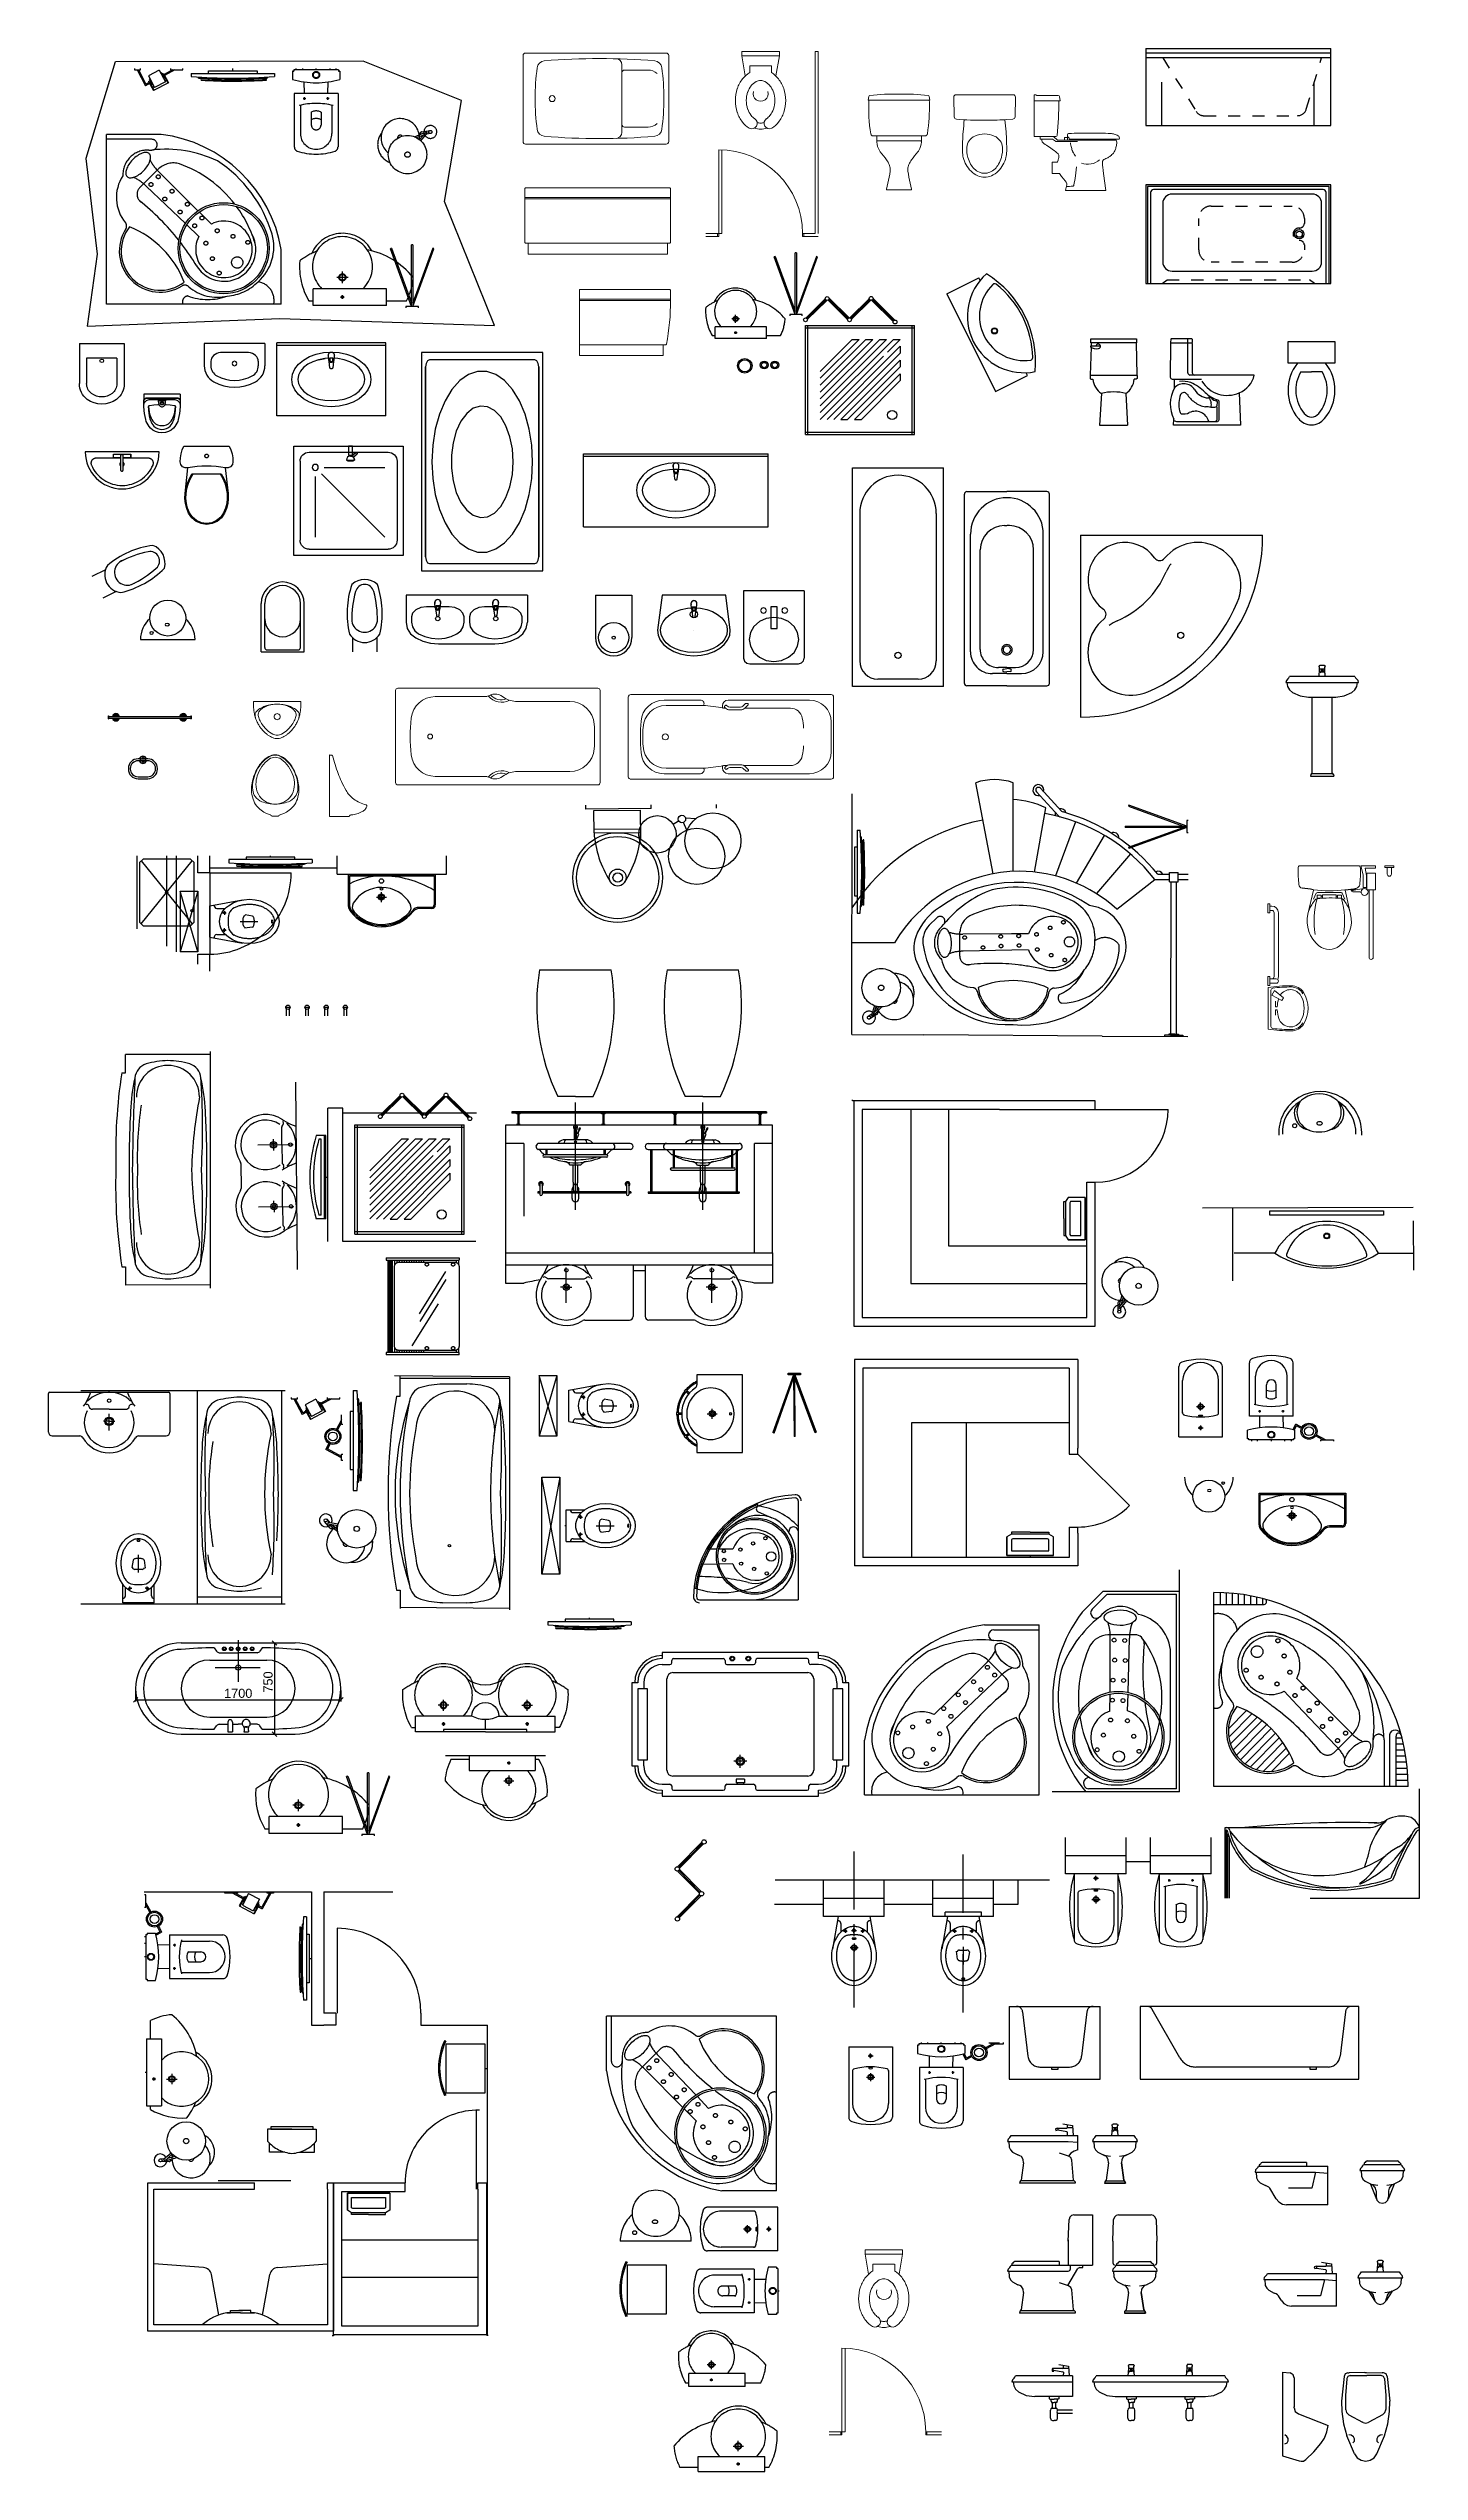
# Model space of a CAD drawing. Header units: millimetres. Extents: x -4763 to 645, y -25 to 217.
# Drawn here: x -56.63 to -45.33, y 3.13 to 23.1 of the extents above; entities that cross this region are included whole.
import ezdxf

# ---------------------------------------------------------------- set-up
doc = ezdxf.new("R2010")
doc.units = ezdxf.units.MM
doc.header["$LTSCALE"] = 0.5
for name, pattern in [('ACAD_ISO10W100', [18.5, 12, -3, 0.5, -3]), ('DASHED', [15, 12, -3]), ('HIDDEN2', [4.7625, 3.175, -1.5875])]:
    doc.linetypes.add(name, pattern=pattern)
doc.layers.add('A223G3', color=3, linetype='Continuous', lineweight=0)
doc.layers.add('A740G3', color=3, linetype='Continuous', lineweight=0)
doc.layers.add('MEBEL', color=7, linetype='DASHED')
doc.styles.add('TECHNO', font='arial.ttf')

msp = doc.modelspace()

# ---------------------------------------------------------------- texts
at = {"layer": 'MEBEL', "linetype": 'Continuous', "insert": (-55.06701, 9.54719), "char_height": 0.075, "attachment_point": 5, "style": 'TECHNO'}
msp.add_mtext('\\A1;{\\fArial|b0|i0|c0|p34;1700}', dxfattribs=at)
at = {"layer": 'MEBEL', "linetype": 'Continuous', "insert": (-54.82056, 9.641), "char_height": 0.075, "attachment_point": 5, "rotation": 90, "style": 'TECHNO'}
msp.add_mtext('\\A1;{\\fArial|b0|i0|c0|p34;750}', dxfattribs=at)

# ---------------------------------------------------------------- blocks, each defined once
blk = doc.blocks.new('_Oblique')
at = {"color": 0, "linetype": 'ByBlock', "lineweight": -2}
blk.add_line((-0.5, -0.5), (0.5, 0.5), dxfattribs=at)
blk = doc.blocks.new('sanitario06')
for p, q in [((0, 0.681), (0, 0.351)), ((1.58, 0.701), (0.02, 0.701)), ((1.32, 0.651), (0.35, 0.651)), ((1.6, 0.351), (1.6, 0.681)), ((1.3, 0.571), (0.48, 0.571)), ((1.45, 0.351), (1.45, 0.421)), ((1.5, 0.351), (1.5, 0.471)), ((0, 0.021), (0, 0.351)), ((0.28, 0.371), (0.28, 0.353)), ((0.28, 0.331), (0.28, 0.349)), ((1.45, 0.351), (1.45, 0.281)), ((1.462, 0.38), (1.458, 0.351)), ((1.462, 0.322), (1.458, 0.351)), ((1.483, 0.379), (1.485, 0.351)), ((1.483, 0.323), (1.485, 0.351)), ((1.5, 0.351), (1.5, 0.231)), ((1.6, 0.351), (1.6, 0.021)), ((1.58, 0.001), (0.02, 0.001)), ((1.32, 0.051), (0.35, 0.051)), ((1.3, 0.131), (0.48, 0.131))]:
    blk.add_line(p, q)
for centre, radius, start, end in [((0.02, 0.681), 0.02, 90, 180), ((0.35, 0.351), 0.3, 90, 180), ((1.32, 0.471), 0.18, 0, 90), ((1.58, 0.681), 0.02, 0, 90), ((0.48, 0.371), 0.2, 90, 180), ((1.3, 0.421), 0.15, 0, 90), ((0.35, 0.351), 0.3, 180, 270), ((0.48, 0.331), 0.2, 180, 270), ((1.303, 0.353), 0.042, 357.0399, 182.9601), ((1.303, 0.349), 0.042, 177.0399, 2.9601), ((1.303, 0.353), 0.03, 355.8556, 184.1444), ((1.303, 0.349), 0.03, 175.8556, 4.1444), ((1.3, 0.281), 0.15, 270, 0), ((1.32, 0.231), 0.18, 270, 0), ((1.472, 0.378), 0.0103, 3.3781, 172.5096), ((1.472, 0.324), 0.0103, 187.4904, 356.6219), ((0.02, 0.021), 0.02, 180, 270), ((1.58, 0.021), 0.02, 270, 0)]:
    blk.add_arc(centre, radius, start, end)
blk = doc.blocks.new('elev_serin_3586')
for p, q in [((0, 25), (0, 0)), ((0, 25), (60, 25)), ((60, 0), (60, 25)), ((60, 23.5), (0, 23.5)), ((60, 22), (0, 22)), ((5.12, 14.06), (5.12, 0)), ((54.53, 13.67), (54.51, 0)), ((0, 0), (60, 0))]:
    blk.add_line(p, q)
at = {"color": 9, "linetype": 'HIDDEN2'}
for p, q in [((5.52, 22), (16.29, 4.61)), ((52.05, 5.33), (57, 22)), ((18.84, 3.19), (49.18, 3.19))]:
    blk.add_line(p, q, dxfattribs=at)
for centre, start, end in [((18.84, 6.19), 211.77662, 270), ((49.18, 6.19), 270, 343.46587)]:
    blk.add_arc(centre, 3, start, end, dxfattribs=at)
blk = doc.blocks.new('plan_serin_3586')
at = {"color": 9, "linetype": 'HIDDEN2'}
for p, q in [((-54.7, -32), (-53.13, -30.84)), ((-53.13, -30.84), (-6.87, -30.84)), ((-5.3, -32), (-6.87, -30.84))]:
    blk.add_line(p, q, dxfattribs=at)
blk.add_lwpolyline([(-60, -32), (0, -32), (0, 0), (-60, 0)], close=True)
blk.add_lwpolyline([(-0.5, -32), (-0.5, -0.5), (-59.5, -0.5), (-59.5, -32)])
blk.add_lwpolyline([(-1.5, -32), (-1.5, -2.5, 0.414214), (-2.5, -1.5), (-57.5, -1.5, 0.414214), (-58.5, -2.5), (-58.5, -32)], format="xyb")
blk.add_lwpolyline([(-51.5, -28), (-6, -28, 0.414214), (-3, -25), (-3, -6, 0.414214), (-6, -3), (-51.5, -3, 0.414214), (-54.5, -6), (-54.5, -25, 0.414214)], format="xyb", close=True)
blk.add_lwpolyline([(-8.58, -21.12, -0.414214), (-12.58, -25.12), (-38.83, -25.12, -0.414214), (-42.83, -21.12), (-42.83, -10.88, -0.414214), (-38.83, -6.88), (-12.58, -6.88, -0.414214), (-8.58, -10.88), (-8.58, -12.51)], format="xyb", dxfattribs=at)
blk.add_lwpolyline([(-8.58, -19.49), (-8.58, -21.12)], dxfattribs=at)
for radius in [1.5, 1]:
    blk.add_circle((-10.25, -16), radius)
for centre, radius, start, end in [((-10.25, -16), 2, 88.35639, 271.64361), ((-10.2, -12.38), 1.62, 268.16234, 355.59916), ((-10.2, -19.62), 1.62, 4.40084, 91.83766)]:
    blk.add_arc(centre, radius, start, end, dxfattribs=at)
blk = doc.blocks.new('elev_cadet_front')
for p, q in [((-7.32, 25.29), (-7.58, 16.21)), ((-4.28, 25.59), (-7.52, 25.59)), ((-7.52, 25.59), (-7.52, 25.45)), ((-7.28, 26.66), (-7.31, 25.59)), ((7.28, 26.66), (7.58, 16.21)), ((-7.41, 16.21), (-7.6, 16.1)), ((-7.6, 16.1), (-7.6, 15.17)), ((-7.58, 16.21), (7.58, 16.21)), ((7.41, 16.21), (7.6, 16.1)), ((7.6, 16.1), (7.6, 15.17)), ((-7.6, 15.17), (-7.34, 14.9)), ((-7.34, 14.9), (-7.24, 14.86)), ((-7.24, 14.86), (-6.71, 14.86)), ((-3.98, 10.25), (-4.54, 0)), ((3.98, 10.25), (4.54, 0)), ((7.24, 14.86), (6.71, 14.86)), ((7.34, 14.9), (7.24, 14.86)), ((7.6, 15.17), (7.34, 14.9)), ((-4.54, 0), (4.54, 0))]:
    blk.add_line(p, q)
blk.add_lwpolyline([(-7.43, 28.03), (7.47, 28.03), (7.47, 26.66), (-7.43, 26.66)], close=True)
for centre, radius, start, end in [((-5.67, 27.58), 2.82, 228.97609, 286.66998), ((-5.01, 25.59), 0.73, 281.89027, 180), ((-0.15, 15.63), 6.6, 186.70305, 234.55663), ((0, -4.61), 15.39, 74.99607, 105.00393), ((0.15, 15.63), 6.6, 305.44337, 353.29695)]:
    blk.add_arc(centre, radius, start, end)
blk = doc.blocks.new('elev_cadet_side')
for p, q in [((-11.76, 26.52), (-11.92, 15.59)), ((-11.74, 27.94), (-11.76, 26.83)), ((-11.57, 26.66), (-11.76, 26.83)), ((-11.57, 26.66), (-11.76, 26.52)), ((-11.57, 26.66), (-4.93, 26.66)), ((-11.47, 28.08), (-5.03, 28.08)), ((-6.2, 17.02), (-6.2, 27.94)), ((-4.93, 26.66), (-4.74, 26.83)), ((-4.93, 26.66), (-4.74, 26.53)), ((-4.74, 27.94), (-4.74, 26.83)), ((-4.74, 26.53), (-4.74, 17.02)), ((15.35, 16.21), (-5.51, 16.21)), ((-11.21, 14.89), (-1.77, 14.89)), ((-10.52, 12.08), (-10.52, 14.89)), ((10.52, 10.52), (10.88, 0)), ((-10.88, 0), (-10.72, 1.97)), ((10.88, 0), (-10.88, 0)), ((-10.72, 1.48), (-9.84, 1.23)), ((-9.84, 1.23), (3.46, 1.23)), ((1.89, 5.68), (1.32, 5.72)), ((2.52, 5.76), (1.89, 5.68)), ((3.11, 5.92), (2.52, 5.76)), ((3.11, 5.92), (3.29, 6.48)), ((3.3, 5.8), (3.11, 5.92)), ((3.29, 6.48), (3.39, 7.38)), ((3.3, 1.82), (3.3, 5.8)), ((3.39, 7.38), (3.39, 7.71)), ((3.94, 1.82), (3.94, 7.8))]:
    blk.add_line(p, q)
for centre, radius, start, end in [((-11.45, 27.7), 0.374, 93.05381, 141.608), ((-6.34, 27.94), 0.148, 0.37752, 73.95481), ((-5.02, 27.72), 0.354, 36.93951, 91.00512), ((-5.33, 17.06), 0.869, 182.62286, 257.81394), ((-3.87, 17.06), 0.869, 182.62286, 257.81394), ((7.44, 18.02), 8.11, 292.31326, 347.10778), ((-11, 15.81), 0.949, 193.40188, 257.33065), ((-1.23, 6.84), 10.66, 150.56723, 207.17799), ((-7.46, 9.28), 4.14, 32.08548, 137.49291), ((-0.16, 6.84), 8.95, 159.57526, 194.11422), ((-7.96, 5.38), 8.85, 72.24763, 95.84553), ((-7.47, 9.28), 1.28, 37.39535, 147.91286), ((1.58, 15.11), 9.48, 212.16997, 233.64384), ((-10.65, 0.91), 13.98, 43.86077, 67.30765), ((0.73, 14.23), 5.43, 210.45184, 266.51952), ((6.56, 19.23), 9.57, 211.14759, 294.44729), ((7.48, 19.36), 11.9, 227.40914, 249.29422), ((0.48, 9.12), 0.312, 254.24115, 18.6198), ((6.3, 10.02), 5.58, 188.27566, 207.78682), ((-0.55, 6.56), 2.97, 42.43722, 63.36911), ((3.64, 11.07), 3.21, 231.37042, 259.48122), ((3.1, 7.63), 0.294, 16.80062, 99.69683), ((3.36, 7.62), 0.609, 16.43899, 98.06722), ((-7.71, 4.65), 1.13, 179.72691, 236.00331), ((-7.6, 8.31), 4.66, 260.82422, 294.11281), ((-3.73, -0.02), 4.52, 16.01816, 115.78373), ((1.09, 14.29), 8.53, 232.9954, 259.68361), ((-0.01, 1.25), 4.66, 73.45841, 95.26731), ((-1.59, 6.64), 3.05, 342.36705, 14.71235), ((2.76, 1.77), 0.536, 275.41329, 5.32651), ((3.41, 1.77), 0.536, 275.41329, 5.32651)]:
    blk.add_arc(centre, radius, start, end)
blk = doc.blocks.new('cascade_24inch')
for p, q in [((-13.47, 0.78), (-13.47, -0.15)), ((-13.47, 0.78), (-13.34, 0.78)), ((-13.34, 0.78), (-13.34, -0.15)), ((-13.34, 0.62), (13.34, 0.62)), ((-13.34, 0), (13.34, 0)), ((13.34, 0.78), (13.34, -0.15)), ((13.34, 0.78), (13.47, 0.78)), ((13.47, 0.78), (13.47, -0.15)), ((-13.47, -0.15), (-13.34, -0.15)), ((13.34, -0.15), (13.47, -0.15))]:
    blk.add_line(p, q)
for centre, radius, start, end in [((-10.91, 0.31), 1.19, 15.17167, 164.82833), ((-10.91, 0.31), 1.07, 16.99646, 163.00354), ((-10.91, 0.31), 0.632, 29.65695, 150.34305), ((-10.91, 0.31), 0.569, 33.30875, 146.69125), ((-10.91, 0.31), 0.569, 213.30875, 326.69125), ((10.91, 0.31), 1.19, 15.17167, 164.82833), ((10.91, 0.31), 1.07, 16.99646, 163.00354), ((10.91, 0.31), 0.632, 29.65695, 150.34305), ((10.91, 0.31), 0.569, 33.30875, 146.69125), ((10.91, 0.31), 0.569, 213.30875, 326.69125), ((-10.91, 0.31), 1.19, 195.17167, 344.82833), ((-10.91, 0.31), 1.07, 196.99646, 343.00354), ((-10.91, 0.31), 0.632, 209.65695, 330.34305), ((10.91, 0.31), 1.19, 195.17167, 344.82833), ((10.91, 0.31), 1.07, 196.99646, 343.00354), ((10.91, 0.31), 0.632, 209.65695, 330.34305)]:
    blk.add_arc(centre, radius, start, end)
blk = doc.blocks.new('cascade_towelring')
for points in [[(-0.81, 0.31), (-1.59, 0.31, 0.414214), (-4.72, -2.81), (-4.72, -2.99, 0.414214), (-1.59, -6.12), (1.59, -6.12, 0.414214), (4.72, -2.99), (4.72, -2.81, 0.414214), (1.59, 0.31), (0.81, 0.31)], [(-0.81, -0.31), (-1.59, -0.31, 0.414214), (-4.09, -2.81), (-4.09, -2.99, 0.414214), (-1.59, -5.49), (1.59, -5.49, 0.414214), (4.09, -2.99), (4.09, -2.81, 0.414214), (1.59, -0.31), (0.81, -0.31)]]:
    blk.add_lwpolyline(points, format="xyb")
blk.add_lwpolyline([(-0.81, 0.37), (0.81, 0.37), (0.81, -0.38), (-0.81, -0.38)], close=True)
for radius, start, end in [(1.19, 15.17167, 164.82833), (1.07, 16.99646, 163.00354), (0.632, 36.42479, 143.57521), (0.569, 41.22217, 138.77783), (1.19, 195.17167, 344.82833), (1.07, 196.99646, 343.00354), (0.632, 216.42479, 323.57521), (0.569, 221.22217, 318.77783)]:
    blk.add_arc((0, 0), radius, start, end)
blk = doc.blocks.new('plan_cadet')
for p in [(-3.43, -9.77), (3.43, -9.77)]:
    blk.add_line(p, (0, -9.77))
blk.add_lwpolyline([(-7.6, 0), (7.6, 0), (7.6, -7), (-7.6, -7)], close=True)
for centre, radius, start, end in [((6.42, -15.78), 14.04, 141.30876, 220.48373), ((-6.42, -15.78), 14.04, 319.51627, 38.69124), ((6.42, -15.78), 11.54, 148.61493, 220.48373), ((-6.42, -15.78), 11.54, 319.51627, 31.38507), ((0.32, -21.11), 3.44, 219.5662, 264.66107), ((-0.32, -21.11), 3.44, 275.33893, 320.4338), ((0.32, -21.11), 5.94, 219.5662, 266.91082), ((-0.32, -21.11), 5.94, 273.08918, 320.4338)]:
    blk.add_arc(centre, radius, start, end)
blk = doc.blocks.new('*B216')
at = {"layer": 'A740G3', "color": 0, "linetype": 'ByBlock'}
for p, q in [((194, 0), (-194, 0)), ((-180.83, -124.02), (-179.65, -133.04)), ((-43, -26), (0, -23)), ((0, -23), (43, -26)), ((179.65, -133.04), (180.83, -124.02))]:
    blk.add_line(p, q, dxfattribs=at)
for centre, radius, start, end in [((215.13, -26.21), 409.97, 176.334, 183.778003), ((-215.13, -26.21), 409.97, 356.222003, 3.666), ((224.88, -25.57), 419.74, 183.778003, 190.452003), ((65.6, -54.95), 257.77, 190.452003, 198.971003), ((-65.57, -109.03), 116.23, 179.287, 187.411003), ((-153.55, -107.93), 28.24, 162.756, 179.282997), ((-147.87, -109.7), 34.19, 141.981, 162.756997), ((76.02, -51.36), 268.79, 198.971003, 205.049003), ((-80.66, -162.23), 119.49, 130.916, 141.985), ((163.97, -10.28), 365.87, 205.047003, 210.255003), ((-73.66, -170.32), 130.19, 121.439997, 130.913997), ((-109.19, -110.99), 47.78, 174.143, 196.663003), ((-112.86, -110.62), 44.1, 148.139, 174.143), ((50.71, -63.13), 214.69, 196.665003, 207.235003), ((58.31, -71.9), 243.55, 210.257003, 217.084003), ((-65.77, -139.88), 99.54, 130.913997, 148.139), ((-35.54, -232.67), 203.27, 113.859, 121.439), ((122.53, -26.16), 295.47, 207.235003, 216.542003), ((-52.64, -155.03), 119.58, 118.249, 130.915), ((-16.94, -274.71), 249.25, 105.818, 113.861), ((2.66, -257.95), 236.42, 109.25, 118.248), ((2.95, -344.94), 322.23, 98.746, 105.818), ((2.08, -256.31), 234.68, 101.076, 109.248997), ((-0.88, -320.01), 297.01, 89.83, 98.746), ((0, -126), 25, 90, 270.001003), ((0.88, -320.01), 297.01, 81.254, 90.17), ((0, -126), 25, 269.999003, 90.001), ((-2.08, -256.31), 234.68, 70.751, 78.924), ((-2.95, -344.94), 322.23, 74.182, 81.254), ((-2.66, -257.95), 236.42, 61.752, 70.75), ((16.94, -274.71), 249.25, 66.139, 74.182), ((52.64, -155.03), 119.58, 49.085, 61.751), ((-122.54, -26.16), 295.47, 323.458003, 332.765003), ((35.54, -232.67), 203.27, 58.561, 66.140997), ((65.77, -139.88), 99.54, 31.861, 49.086), ((-58.31, -71.9), 243.55, 322.916003, 329.743003), ((-50.71, -63.13), 214.69, 332.764003, 343.335003), ((73.66, -170.32), 130.19, 49.086, 58.56), ((112.86, -110.62), 44.1, 5.856997, 31.860997), ((-163.97, -10.28), 365.87, 329.745003, 334.953003), ((109.19, -110.99), 47.78, 343.337003, 5.856997), ((80.66, -162.23), 119.49, 38.014997, 49.084), ((-76.02, -51.36), 268.79, 334.951003, 341.029003), ((147.87, -109.7), 34.19, 17.242997, 38.018), ((-65.6, -54.95), 257.77, 341.029003, 349.548003), ((153.55, -107.93), 28.24, 0.717, 17.244), ((65.57, -109.03), 116.23, 352.589003, 0.712997), ((-224.88, -25.57), 419.74, 349.548003, 356.222003), ((70.89, -62.4), 259.31, 217.083003, 223.698003), ((130.32, -5.6), 341.53, 223.698003, 228.673003), ((75.17, -61.26), 236.53, 216.542003, 226.948003), ((63.43, -81.67), 240.23, 228.672003, 234.604003), ((72.54, -64.07), 232.67, 226.948003, 242.508003), ((56.6, -91.29), 228.43, 234.605003, 240.560003), ((12.6, -169.24), 138.92, 240.562003, 248.200003), ((15.59, -161.78), 146.95, 248.197003, 257.311003), ((0, -203.48), 75.52, 242.508003, 270), ((0, -231.02), 75.98, 257.313003, 270), ((0, -203.48), 75.52, 270, 297.492003), ((0, -231.02), 75.98, 270, 282.687003), ((-15.59, -161.78), 146.95, 282.689003, 291.803003), ((-72.54, -64.07), 232.67, 297.492003, 313.052003), ((-12.6, -169.24), 138.92, 291.800003, 299.438003), ((-56.6, -91.29), 228.43, 299.440003, 305.395003), ((-63.43, -81.67), 240.23, 305.396003, 311.328003), ((-75.17, -61.26), 236.53, 313.052003, 323.458003), ((-130.33, -5.6), 341.53, 311.327003, 316.302003), ((-70.89, -62.4), 259.31, 316.302003, 322.917003)]:
    blk.add_arc(centre, radius, start, end, dxfattribs=at)
blk = doc.blocks.new('PLUMBING0022')
at = {"color": 0, "linetype": 'ByBlock'}
blk.add_blockref('*B216', (0, 0), dxfattribs=at)
blk = doc.blocks.new('*B218')
at = {"layer": 'A740G3', "color": 0, "linetype": 'ByBlock'}
for p, q in [((1.25, 1012.84), (0, 1012.84)), ((-28, 510), (28, 510))]:
    blk.add_line(p, q, dxfattribs=at)
for centre, radius, start, end in [((72.1, 789.13), 243.19, 119.939, 138.559), ((52.57, 812.71), 216.7, 118.629, 138.638), ((0, 909.01), 106.99, 90, 118.629), ((-0.15, 913.3), 99.53, 89.913, 119.569997), ((0, 909.01), 106.99, 61.371, 90), ((0.78, 915.67), 97.17, 60.061, 89.718997), ((-72.1, 789.13), 243.19, 41.440997, 60.060997), ((-52.57, 812.71), 216.7, 41.362, 61.371), ((193.94, 712.73), 390.62, 159.499, 169.454997), ((70.05, 753.28), 256.85, 166.534, 186.145003), ((154.12, 733.16), 343.3, 153.089, 166.534997), ((195.95, 711.98), 392.76, 149.824, 159.499), ((50.35, 775.61), 209.11, 161.204, 180.335003), ((110.33, 755.38), 294.19, 138.559, 153.089), ((153.36, 740.55), 317.93, 145.712997, 161.204), ((110.65, 761.57), 294.09, 138.638, 149.823), ((86.84, 785.9), 237.42, 124.929997, 145.713), ((0, 910.25), 85.75, 90, 124.931), ((0, 910.25), 85.75, 55.069997, 90), ((-86.84, 785.9), 237.42, 34.287, 55.069), ((-153.36, 740.55), 317.93, 18.795997, 34.286997), ((-110.65, 761.57), 294.09, 30.177, 41.362), ((-110.33, 755.38), 294.19, 26.911, 41.440997), ((-195.95, 711.98), 392.76, 20.501, 30.175997), ((-50.35, 775.61), 209.11, 359.665003, 18.796), ((-154.12, 733.16), 343.3, 13.464997, 26.911), ((-193.94, 712.73), 390.62, 10.544997, 20.501), ((-70.05, 753.28), 256.85, 353.855003, 13.466), ((101.32, 729.97), 296.4, 169.454, 180.888003), ((51.34, 729.19), 246.42, 180.888003, 198.374003), ((-74.58, 737.71), 111.39, 186.145003, 216.120003), ((-4.11, 710.78), 187.99, 198.374003, 218.418003), ((-66.2, 743.83), 121.76, 216.119003, 249.339003), ((23.57, 775.45), 182.33, 180.335003, 207.008003), ((-7.06, 759.84), 147.95, 207.009003, 236.684003), ((0, 919.37), 309.37, 249.338003, 270), ((1.98, 773.59), 164.41, 236.683003, 262.401003), ((0, 919.37), 309.37, 270, 290.662003), ((-1.98, 773.59), 164.41, 277.599003, 303.317003), ((7.06, 759.84), 147.95, 303.316003, 332.991003), ((66.2, 743.83), 121.76, 290.661003, 323.880003), ((-23.57, 775.45), 182.33, 332.992003, 359.665003), ((4.1, 710.78), 187.99, 321.582003, 341.626003), ((74.58, 737.71), 111.39, 323.880003, 353.855003), ((-51.34, 729.19), 246.42, 341.626003, 359.112003), ((-101.32, 729.97), 296.4, 359.112003, 10.545997), ((3.32, 716.67), 197.47, 218.418003, 232.812003), ((18.39, 736.52), 222.39, 232.811003, 246.370003), ((61.43, 834.91), 329.79, 246.371003, 252.202003), ((-43.19, 509.05), 12.46, 52.124, 72.199997), ((-53.02, 496.41), 28.47, 28.515, 52.124), ((53.01, 496.41), 28.47, 127.875997, 151.484997), ((43.18, 509.05), 12.46, 107.8, 127.876), ((-61.43, 834.91), 329.79, 287.798003, 293.629003), ((-18.39, 736.52), 222.39, 293.630003, 307.189003), ((-3.32, 716.67), 197.47, 307.188003, 321.582003)]:
    blk.add_arc(centre, radius, start, end, dxfattribs=at)
blk = doc.blocks.new('PLUMBING0023')
at = {"color": 0, "linetype": 'ByBlock'}
blk.add_blockref('*B218', (0, 0), dxfattribs=at)
blk = doc.blocks.new('*B220')
at = {"layer": 'A740G3', "color": 0, "linetype": 'ByBlock'}
for p, q in [((0, 1016), (0, 509)), ((6.17, 1015.44), (0, 1016)), ((0, 509), (161, 509))]:
    blk.add_line(p, q, dxfattribs=at)
for centre, radius, start, end in [((-4.73, 895.45), 120.48, 79.039, 84.806), ((16.19, 1003.49), 10.44, 59.358, 79.039), ((19.31, 1008.77), 4.3, 18.367997, 59.358), ((-2698.7, 106.32), 2868.22, 16.812997, 18.367), ((1238.94, 1296.15), 1245.26, 196.813003, 200.403003), ((1025.43, 1216.73), 1017.46, 200.403003, 204.375003), ((865.45, 1144.24), 841.81, 204.375003, 210.031003), ((329.32, 834.32), 222.56, 210.032003, 221.045003), ((349.8, 852.14), 249.7, 221.044003, 233.226003), ((362.04, 868.52), 270.15, 233.226003, 244.935003), ((364, 872.73), 274.79, 244.935003, 256.673003), ((298.36, 595.6), 10, 340.478003, 76.674), ((179.52, 502.45), 19.64, 122.797, 160.534), ((181.3, 499.69), 22.93, 92.02, 122.794997), ((174.28, 698.82), 176.32, 272.020003, 286.820003), ((157.65, 753.82), 233.78, 286.821003, 298.754003), ((229.06, 623.68), 85.34, 298.754003, 318.568003), ((235.69, 617.82), 76.49, 318.567003, 340.477003)]:
    blk.add_arc(centre, radius, start, end, dxfattribs=at)
blk = doc.blocks.new('PLUMBING0024')
at = {"color": 0, "linetype": 'ByBlock'}
blk.add_blockref('*B220', (0, 0), dxfattribs=at)
blk = doc.blocks.new('*B222')
at = {"layer": 'A740G3', "color": 0, "linetype": 'ByBlock'}
for p, q in [((1672, 0), (20, 0)), ((0, -20), (0, -35)), ((0, -35), (0, -677)), ((594.123494, -45), (294.327572, -45)), ((613.488411, -90), (311.596266, -90)), ((774.992291, -93), (774.992291, -102)), ((801.315806, -112), (784.992291, -112)), ((793.711267, -96.847132), (800.517601, -89.52089)), ((794.023213, -105.326678), (801.315809, -112.101752)), ((808.997146, -89.208945), (816.289742, -95.984019)), ((1492, -45), (822.992291, -45)), ((835.347475, -103.470541), (924.370156, -103.470541)), ((835.347475, -125.470541), (924.370156, -125.470541)), ((944.164202, -95.274473), (965.29701, -74.152215)), ((1335.206557, -112), (958.51102, -112)), ((959.716666, -110.834706), (987.006326, -83.55867)), ((969.954515, -72.410348), (983.180668, -73.329403)), ((1692, -677), (1692, -20)), ((1672, -225), (1672, -472)), ((774.992291, -595), (774.992291, -604)), ((784.992291, -585), (814.263476, -585)), ((796.214249, -599.624397), (803.446497, -592.784939)), ((837.358311, -579.114983), (926.377493, -578.325791)), ((951.781638, -585), (1335.206557, -585)), ((961.852362, -592.647701), (989.382753, -619.68074)), ((15, -696.36), (20, -697)), ((20, -697), (1672, -697)), ((294.327572, -652), (594.123494, -652)), ((311.596266, -607), (614.123494, -607)), ((624.123494, -617), (624.123494, -622)), ((795.977488, -608.106375), (802.848501, -615.371991)), ((811.330479, -615.608752), (818.562727, -608.769294)), ((822.992291, -652), (1492, -652)), ((837.553342, -601.114119), (926.572524, -600.324926)), ((946.438451, -608.345196), (967.75768, -629.279281)), ((972.430443, -630.97979), (985.647929, -629.94352))]:
    blk.add_line(p, q, dxfattribs=at)
for centre, radius, start, end in [((20, -20), 20, 90, 180), ((1672, -20), 20, 0.001, 90), ((294.327572, -235), 190, 90, 175.6329222222), ((311.596266, -280), 190, 90, 177.3301361111), ((594.123494, -75), 30, 345.5224888889, 90), ((613.488411, -80), 10, 270, 345.5224888889), ((554.670767, -1228.011114), 1139.530084, 78.3390555556, 87.0413222222), ((822.992291, -93), 48, 90, 180), ((784.992291, -102), 10, 180, 246.8796361111), ((798.107013, -100.930932), 6, 137.1068444444, 227.1068472222), ((804.913346, -93.60469), 6, 47.1068444444, 137.1068444444), ((835.347475, -75.470541), 50, 227.1068472222, 270), ((835.347475, -75.470541), 28, 227.1068472222, 270), ((924.370156, -75.470541), 28, 270, 314.9856972222), ((924.370156, -75.470541), 50, 270, 314.9856972222), ((969.538591, -78.395914), 6, 86.0250333333, 134.9856944444), ((982.764745, -79.31497), 6, 314.9856972222, 86.0250333333), ((1335.206557, -212), 100, 10.2321555556, 90), ((579.006763, -348.5), 868.420704, 4.81425, 10.2321555556), ((1492, -225), 180, 0, 90), ((1780.55625, -348.5), 1680.55625, 175.6329222222, 184.3670777778), ((1780.55625, -348.5), 1660.55625, 177.3301361111, 182.6698638889), ((305, -348.5), 25, 0, 180), ((305, -348.5), 25, 180, 360), ((294.327572, -462), 190, 184.3670777778, 270), ((311.596266, -417), 190, 182.6698638889, 270), ((554.391233, 531.47511), 1140.041016, 273.0033805556, 281.6699888889), ((784.992291, -595), 10, 113.1383916667, 180), ((837.801564, -629.113019), 50, 90.5079361111, 133.4010888889), ((926.820746, -628.323826), 50, 45.5222416667, 90.5079361111), ((1335.206557, -485), 100, 270, 349.7678444444), ((579.006763, -348.5), 868.420704, 349.7678444444, 355.18575), ((1492, -472), 180, 270, 0), ((20, -677), 20, 180, 270), ((594.123494, -622), 30, 270, 0), ((614.123494, -617), 10, 0, 90), ((822.992291, -604), 48, 180, 270), ((800.336857, -603.983767), 6, 133.4010888889, 223.4010916667), ((807.207871, -611.249383), 6, 223.4010916667, 313.4010916667), ((837.801564, -629.113019), 28, 90.5079361111, 133.4010888889), ((926.820746, -628.323826), 28, 45.5222416667, 90.5079361111), ((971.961474, -624.998146), 6, 225.5222444444, 274.4829055556), ((985.17896, -623.961875), 6, 274.4829055556, 45.5222416667), ((1672, -677), 20, 270.0010027778, 359.9990027778)]:
    blk.add_arc(centre, radius, start, end, dxfattribs=at)
blk = doc.blocks.new('PLUMBING0061')
at = {"color": 0, "linetype": 'ByBlock'}
blk.add_blockref('*B222', (0, 0), dxfattribs=at)
blk = doc.blocks.new('*B224')
at = {"layer": 'A740G3', "color": 0, "linetype": 'ByBlock'}
for p, q in [((1666, 0), (20, 0)), ((0, -20), (0, -35)), ((0, -35), (0, -777)), ((327.223808, -70), (734.975214, -70)), ((766.670137, -63.453604), (785.729491, -55.229572)), ((817.424414, -48.683176), (824.165643, -48.683176)), ((866.394013, -60.736396), (897.175674, -79.866948)), ((1436.981439, -110), (1002.746598, -110)), ((1686, -777), (1686, -20)), ((15, -796.36), (20, -797)), ((20, -797), (1666, -797)), ((327.223808, -727), (734.975214, -727)), ((766.670137, -733.546396), (785.729491, -741.770428)), ((817.424414, -748.316824), (824.165643, -748.316824)), ((866.394013, -736.263604), (897.175674, -717.133052)), ((1002.746598, -687), (1436.981439, -687))]:
    blk.add_line(p, q, dxfattribs=at)
blk.add_circle((285, -398.5), 20, dxfattribs=at)
for centre, radius, start, end in [((20, -20), 20, 90, 180), ((1666, -20), 20, 0.001, 90), ((327.223808, -270), 200, 90, 173.5648472222), ((734.975214, 10), 80, 270, 293.3399972222), ((873.339157, 24.493537), 140.565743, 219.2161388889, 297.9673944444), ((873.339157, 24.493537), 120.565743, 221.9570638889, 289.5775583333), ((817.424414, -128.683176), 80, 90, 113.3399944444), ((824.165643, -128.683176), 80, 58.1393833333, 90), ((1002.746598, 90), 200, 238.1393861111, 270), ((1436.981439, -310), 200, 3.9069777778, 90), ((1466.516779, -398.5), 1346.516779, 173.5648472222, 186.4351527778), ((141.142543, -398.5), 1498.857457, 356.0930222222, 3.9069777778), ((327.223808, -527), 200, 186.4351527778, 270), ((1436.981439, -487), 200, 270, 356.0930222222), ((20, -777), 20, 180, 270), ((734.975214, -807), 80, 66.6600027778, 90), ((873.339157, -821.493537), 140.565743, 62.0326055556, 140.7838611111), ((873.339157, -821.493537), 120.565743, 70.4224416667, 138.0429361111), ((817.424414, -668.316824), 80, 246.6600055556, 270), ((824.165643, -668.316824), 80, 270, 301.8606166667), ((1002.746598, -887), 200, 90, 121.8606138889), ((1666, -777), 20, 270.0010027778, 359.9990027778)]:
    blk.add_arc(centre, radius, start, end, dxfattribs=at)
blk = doc.blocks.new('PLUMBING0064')
at = {"color": 0, "linetype": 'ByBlock'}
blk.add_blockref('*B224', (0, 0), dxfattribs=at)
blk = doc.blocks.new('*B226')
for centre, radius, start, end in [((-139.8511, -3304.8492), 3149.176, 80.63765, 82.29598333), ((618.7841, 239.5187), 437.5729, 272.53776111, 284.54503056)]:
    blk.add_arc(centre, radius, start, end)
at = {"layer": 'A740G3', "color": 0, "linetype": 'ByBlock'}
for p, q in [((258.11, 0), (752.52, 0)), ((258.11, 0), (752.52, 0)), ((410.99, 0), (599.64, 0)), ((410.99, 0), (599.64, 0)), ((962.505, 0), (1037.495, 0)), ((962.505, 0), (962.505, -15)), ((962.505, 0), (1037.495, 0)), ((962.505, -15), (962.505, 0)), ((1037.495, 0), (962.505, 0)), ((962.505, 0), (962.505, -15)), ((962.505, -15), (962.505, 0)), ((1037.495, 0), (962.505, 0)), ((718.9, -194.58), (684.27, -200.3)), ((790.54, -186.92), (722.97, -198.09)), ((885.09, 0), (764.78, 0)), ((764.78, 0), (784.54, -75.11)), ((885.09, 0), (764.78, 0)), ((764.78, 0), (784.54, -75.11)), ((784.54, -75.11), (784.54, -177.89)), ((784.54, -75.11), (784.54, -177.89)), ((812.22, -177.89), (784.54, -177.89)), ((812.22, -177.89), (784.54, -177.89)), ((800.36, -19.76), (885.09, -19.76)), ((812.22, -79.06), (800.36, -19.76)), ((800.36, -19.76), (885.09, -19.76)), ((812.22, -79.06), (800.36, -19.76)), ((812.22, -177.89), (812.22, -79.06)), ((812.22, -177.89), (812.22, -79.06)), ((814.91, -61.66), (885.09, -61.66)), ((814.91, -197.13), (814.91, -61.66)), ((814.91, -197.13), (814.91, -61.66)), ((814.91, -61.66), (885.09, -61.66)), ((885.09, -197.13), (814.91, -197.13)), ((885.09, -197.13), (814.91, -197.13)), ((832.5, -197.13), (832.5, -754.5)), ((832.5, -197.13), (832.5, -754.5)), ((867.5, -197.13), (867.5, -754.5)), ((867.5, -197.13), (867.5, -754.5)), ((885.09, -19.76), (885.09, 0)), ((885.09, -19.76), (885.09, 0)), ((885.09, -61.66), (885.09, -197.13)), ((885.09, -61.66), (885.09, -197.13)), ((982.505, -15), (962.505, -15)), ((962.505, -15), (982.505, -15)), ((962.505, -15), (1037.495, -15)), ((1037.495, -15), (962.505, -15)), ((982.505, -15), (982.505, -68.55)), ((982.505, -15), (982.505, -68.55)), ((1017.495, -15), (1017.495, -68.55)), ((1037.495, -15), (1017.495, -15)), ((1017.495, -15), (1017.495, -68.55)), ((1017.495, -15), (1037.495, -15)), ((1037.495, 0), (1037.495, -15)), ((1037.495, -15), (1037.495, 0)), ((1037.495, -15), (1037.495, 0)), ((1037.495, 0), (1037.495, -15)), ((0, -312.5), (15, -312.5)), ((0, -312.5), (15, -312.5)), ((0, -387.5), (0, -312.5)), ((0, -387.5), (0, -312.5)), ((15, -387.5), (0, -387.5)), ((15, -387.5), (0, -387.5)), ((15, -312.5), (15, -332.5)), ((15, -312.5), (15, -387.5)), ((15, -332.5), (31.05, -332.5)), ((15, -332.5), (31.05, -332.5)), ((15, -367.5), (15, -387.5)), ((15, -367.5), (31.05, -367.5)), ((15, -367.5), (31.05, -367.5)), ((51.05, -650), (51.05, -387.5)), ((51.05, -650), (51.05, -387.5)), ((86.05, -650), (86.05, -387.5)), ((86.05, -650), (86.05, -387.5)), ((329.62, -398.57), (374.1775, -200.0479)), ((388.92, -279.44), (371.81, -303.4)), ((398.13, -226.89), (375.85, -275.68)), ((405.15, -242.39), (405.15, -268.09)), ((438.15, -242.39), (405.15, -242.39)), ((405.15, -268.09), (438.15, -268.09)), ((504.94, -221.04), (407.23, -221.04)), ((438.15, -268.09), (438.15, -242.39)), ((448.15, -250.08), (438.15, -250.08)), ((438.15, -250.08), (438.15, -268.09)), ((561.73, -238.86), (448.15, -238.86)), ((448.15, -238.86), (448.15, -267.32)), ((448.15, -250.08), (448.15, -267.32)), ((504.94, -221.04), (602.65, -221.04)), ((561.73, -265.88), (561.73, -238.86)), ((561.73, -265.88), (561.73, -266.3)), ((572.48, -250.08), (562.48, -250.08)), ((562.48, -250.08), (562.48, -267.32)), ((572.48, -268.09), (572.48, -242.39)), ((572.48, -242.39), (605.48, -242.39)), ((572.48, -250.08), (572.48, -268.09)), ((605.48, -268.09), (572.48, -268.09)), ((605.48, -242.39), (605.48, -268.09)), ((611.74, -226.89), (634.02, -275.68)), ((633.81, -295.47), (619.47, -276.27)), ((681.01, -398.57), (636.45, -200.05)), ((681.01, -398.57), (636.45, -200.05)), ((760.06, -215.68), (699.19, -214.58)), ((51.05, -650), (51.05, -912.5)), ((51.05, -650), (51.05, -912.5)), ((86.05, -650), (86.05, -912.5)), ((86.05, -650), (86.05, -912.5)), ((0, -912.5), (0, -987.5)), ((0, -912.5), (15, -912.5)), ((0, -987.5), (0, -912.5)), ((15, -912.5), (0, -912.5)), ((0, -912.5), (15, -912.5)), ((0, -912.5), (0, -987.5)), ((15, -912.5), (0, -912.5)), ((0, -987.5), (0, -912.5)), ((0, -987.5), (15, -987.5)), ((15, -987.5), (0, -987.5)), ((0, -987.5), (15, -987.5)), ((15, -987.5), (0, -987.5)), ((15, -987.5), (15, -912.5)), ((15, -912.5), (15, -932.5)), ((15, -912.5), (15, -987.5)), ((15, -987.5), (15, -912.5)), ((15, -932.5), (68.55, -932.5)), ((15, -932.5), (68.55, -932.5)), ((15, -967.5), (68.55, -967.5)), ((15, -967.5), (68.55, -967.5)), ((15, -967.5), (15, -987.5)), ((0.46, -1345.14), (0.46, -1003.36)), ((0.46, -1345.14), (0.46, -1003.36)), ((0.46, -1345.14), (0.46, -1003.36)), ((0.46, -1345.14), (0.46, -1003.36)), ((24.65, -1324.78), (24.65, -1023.72)), ((53.73, -1028.2), (30.47, -1067.37)), ((30.47, -1067.37), (113.7, -1111.43)), ((127.16, -1089.4), (53.73, -1028.2)), ((60.83, -1161.28), (60.83, -1116.17)), ((60.83, -1161.28), (76.29, -1161.28)), ((60.83, -1187.21), (76.29, -1187.21)), ((60.83, -1187.21), (60.83, -1232.32)), ((113.7, -1111.43), (127.16, -1089.4))]:
    blk.add_line(p, q, dxfattribs=at)
blk.add_circle((795.5912, -215.3861), 28.6366, dxfattribs=at)
for centre, radius, start, end in [((258.1117, -1.9967), 2, 90, 143.10190556), ((258.1117, -1.9967), 2, 90, 143.10190556), ((752.5186, -1.9967), 2, 36.90031667, 90), ((752.5186, -1.9967), 2, 36.90031667, 90), ((291.22, -26.8544), 43.4013, 143.10079167, 181.01917778), ((291.22, -26.8544), 43.4013, 143.10079167, 181.01917778), ((1397.8338, -27.6271), 1150.0082, 180, 186.33094722), ((1397.8338, -27.6271), 1150.0082, 180, 186.33094722), ((288.6321, -150.6899), 34.0006, 186.33085833, 259.29038056), ((288.6321, -150.6899), 34.0006, 186.33085833, 259.29038056), ((372.2279, -199.6103), 2.0001, 347.34779444, 83.64291389), ((372.2279, -199.6103), 2.0001, 347.34779444, 83.64291389), ((505.3138, 795.0323), 1001.4283, 262.514625, 277.41584444), ((638.4024, -199.6103), 2.0001, 96.35698056, 192.65223333), ((638.4024, -199.6103), 2.0001, 96.35698056, 192.65223333), ((694.6386, -152.7074), 51.529, 262.49264444, 296.27998333), ((721.9987, -195.1084), 3.1384, 170.27939167, 288.10438333), ((722.4376, -151.0969), 33.519, 280.72705278, 353.65082778), ((722.4376, -151.0969), 33.519, 280.72705278, 353.65082778), ((719.4103, -26.8544), 43.4013, 358.98082778, 36.89920556), ((719.4103, -26.8544), 43.4013, 358.98082778, 36.89920556), ((-387.2366, -27.6253), 1150.0413, 353.65090833, 359.99994722), ((-387.2366, -27.6253), 1150.0413, 353.65090833, 359.99994722), ((1000.0003, -68.5504), 17.5, 180, 0), ((1000.0003, -68.5504), 17.5, 180, 0), ((31.0483, -387.4973), 55, 0, 90), ((31.0483, -387.4973), 55, 0, 90), ((31.0483, -387.4973), 20, 0, 90), ((31.0483, -387.4973), 20, 0, 90), ((585.7806, -456.068), 262.5317, 167.27040556, 230.87920278), ((585.7806, -456.068), 262.5317, 167.27040556, 230.87920278), ((585.7806, -456.068), 262.5317, 148.90768889, 167.27040556), ((746.3396, -552.8944), 450.0272, 146.32986667, 148.90765278), ((1079.4036, -456.9541), 700.0135, 164.63659167, 188.95778611), ((404.8102, -291.5887), 20.0004, 96.93580833, 142.58001389), ((407.2268, -231.0391), 10, 90, 155.46226944), ((514.2009, -1190.8316), 925.8724, 84.30052778, 96.93580556), ((424.8497, -456.068), 262.5317, 309.12080278, 12.72959167), ((424.8497, -456.068), 262.5317, 309.12080278, 12.72959167), ((602.6491, -231.0391), 10, 24.53772778, 90), ((604.1636, -289.4377), 20.0004, 37.78171667, 84.30052222), ((-68.2196, -457.0094), 700.0135, 351.04679444, 15.53355556), ((745.2635, -230.3897), 129.0619, 210.28365833, 213.84288056), ((264.2909, -552.8942), 450.0269, 31.09234167, 33.84286667), ((424.8497, -456.068), 262.5317, 12.72959167, 31.09230833), ((701.3356, -197.4081), 17.3046, 189.63046944, 262.88195556), ((760.7111, -222.6926), 7.0441, 10.55426944, 95.28075556), ((505.3151, -555.0075), 135.0025, 230.87913611, 309.12085833), ((505.3151, -555.0075), 135.0025, 230.87913611, 309.12085833), ((850.0005, -754.4973), 17.5, 180, 0), ((850.0005, -754.4973), 17.5, 180, 0), ((192.5892, -2216.5243), 1228.281, 89.99840278, 98.99906389), ((192.5892, -2216.5243), 1228.281, 89.99840278, 98.99906389), ((192.5892, -2216.5243), 1228.281, 89.99840278, 98.99906389), ((192.5892, -2216.5243), 1228.281, 89.99840278, 98.99906389), ((31.0483, -912.4973), 20, 270, 0), ((31.0483, -912.4973), 20, 270, 0), ((68.5484, -949.9973), 17.5, 270, 90), ((68.5484, -949.9973), 17.5, 270, 90), ((31.0483, -912.4973), 55, 333.52848056, 0), ((31.0483, -912.4973), 55, 333.52848056, 0), ((192.6236, -1106.2868), 118.0435, 32.46372222, 90), ((192.6236, -1106.2868), 118.0435, 32.46372222, 90), ((192.6236, -1106.2868), 118.0435, 32.46372222, 90), ((192.6236, -1106.2868), 118.0435, 32.46372222, 90), ((40.6502, -1023.7169), 16, 97.01156944, 180.00000556), ((192.599, -2259.1784), 1260.7704, 89.99889167, 97.01156667), ((354.9902, -1174.2492), 278.9986, 163.97103056, 177.33651667), ((354.9902, -1174.2492), 278.9986, 182.66349167, 197.39680833), ((184.1795, -1120.7308), 100, 28.54498056, 147.33600556), ((192.6235, -1106.2869), 107.879, 28.20983333, 90), ((85.7952, -1174.2492), 211.9986, 331.45502222, 28.54498056), ((85.7954, -1174.2492), 244.6577, 327.53617222, 32.46383056), ((85.7954, -1174.2492), 244.6577, 327.53617222, 32.46383056), ((85.7954, -1174.2492), 244.6577, 327.53617222, 32.46383056), ((85.7954, -1174.2492), 244.6577, 327.53617222, 32.46383056), ((192.5892, -131.9741), 1228.281, 260.99934167, 270), ((192.5892, -131.9741), 1228.281, 260.99934167, 270), ((192.5892, -131.9741), 1228.281, 260.99934167, 270), ((192.5892, -131.9741), 1228.281, 260.99934167, 270), ((40.6502, -1324.7814), 16, 180.00000556, 262.98843333), ((192.599, -89.32), 1260.7704, 262.98731944, 270), ((184.1795, -1227.7675), 100, 197.39680833, 331.45502222), ((192.6235, -1242.2115), 107.879, 270, 331.79016667), ((192.6236, -1242.2116), 118.0435, 269.99996111, 327.53623611), ((192.6236, -1242.2116), 118.0435, 269.99996111, 327.53623611), ((192.6236, -1242.2116), 118.0435, 269.99996111, 327.53623611), ((192.6236, -1242.2116), 118.0435, 269.99996111, 327.53623611)]:
    blk.add_arc(centre, radius, start, end, dxfattribs=at)
blk = doc.blocks.new('PLUMBING0075')
at = {"color": 0, "linetype": 'ByBlock'}
blk.add_blockref('*B226', (0, 0), dxfattribs=at)
blk = doc.blocks.new('*B228')
at = {"layer": 'A740G3', "color": 0, "linetype": 'ByBlock'}
for p, q in [((580, 0), (-580, 0)), ((-600, -20), (-600, -730)), ((215, -96.72), (215, -160)), ((215, -590), (215, -160)), ((235, -140), (430, -140)), ((600, -730), (600, -20)), ((215, -653.27), (215, -590)), ((-580, -750), (580, -750)), ((430, -610), (235, -610))]:
    blk.add_line(p, q, dxfattribs=at)
for centre, radius, start, end in [((-580, -20), 20, 90, 180), ((580, -20), 20, 0, 90), ((1505, -375), 2005, 172.72, 187.280003), ((-419.36, -129.17), 65, 94.886, 172.72), ((30, -5385.84), 5340.83, 85.114, 94.886), ((165, -96.72), 50, 0, 88.537997), ((235, -160), 20, 90, 180), ((430, -250), 110, 47.016, 90.001), ((479.36, -129.17), 65, 7.28, 85.114), ((-1445, -375), 2005, 352.720003, 7.28), ((-360, -375), 25, 0, 180), ((-360, -375), 25, 180, 360), ((235, -590), 20, 180, 270), ((429.99, -500), 110, 270.005003, 312.991003), ((-580, -730), 20, 179.998997, 270), ((-419.36, -620.83), 65, 187.278003, 265.113003), ((30, 4635.83), 5340.84, 265.114003, 274.886003), ((165, -653.28), 50, 271.466003, 0.004), ((479.36, -620.83), 65, 274.887003, 352.721003), ((580, -730), 20, 270, 0)]:
    blk.add_arc(centre, radius, start, end, dxfattribs=at)
blk = doc.blocks.new('PLUMBING0072')
at = {"color": 0, "linetype": 'ByBlock'}
blk.add_blockref('*B228', (0, 0), dxfattribs=at)
blk = doc.blocks.new('*B230')
at = {"layer": 'A740G3', "color": 0, "linetype": 'ByBlock'}
for p, q in [((-600, 95), (-600, 540)), ((600, 465), (-600, 465)), ((-600, 455), (600, 455)), ((-595, 545), (595, 545)), ((600, 540), (600, 95)), ((595, 90), (-595, 90)), ((-574, 0), (-574, 90)), ((574, 0), (-574, 0)), ((574, 90), (574, 0))]:
    blk.add_line(p, q, dxfattribs=at)
for centre, start, end in [((-595, 540), 89.999, 179.999), ((595, 540), 0.001, 90), ((-595, 95), 180.002, 270.001), ((595, 95), 270, 359.998)]:
    blk.add_arc(centre, 5, start, end, dxfattribs=at)
blk = doc.blocks.new('PLUMBING0073')
at = {"color": 0, "linetype": 'ByBlock'}
blk.add_blockref('*B230', (0, 0), dxfattribs=at)
blk = doc.blocks.new('*B232')
at = {"layer": 'A740G3', "color": 0, "linetype": 'ByBlock'}
for p, q in [((745, 545), (0, 545)), ((0, 545), (0, 0)), ((0, 465), (750, 465)), ((750, 455), (0, 455)), ((750, 455), (750, 540)), ((0, 90), (711, 90)), ((0, 0), (690, 0)), ((690, 0), (690, 90))]:
    blk.add_line(p, q, dxfattribs=at)
for centre, radius, start, end in [((-961, 435), 1711, 348.516, 0.681), ((745, 540), 5, 0, 89.999), ((711, 95), 5, 270.001, 347.753)]:
    blk.add_arc(centre, radius, start, end, dxfattribs=at)
blk = doc.blocks.new('PLUMBING0074')
at = {"color": 0, "linetype": 'ByBlock'}
blk.add_blockref('*B232', (0, 0), dxfattribs=at)
blk = doc.blocks.new('*B234')
at = {"layer": 'A740G3', "color": 0, "linetype": 'ByBlock'}
for p, q in [((0, 0), (-234.52, 0)), ((234.52, 0), (0, 0)), ((-254.51, -20.48), (-250.68, -181.61)), ((250.68, -181.61), (254.51, -20.48)), ((167.17, -205.47), (180.72, -204.67)), ((180.72, -204.67), (232.25, -201.08)), ((0, -680), (-0.6, -680))]:
    blk.add_line(p, q, dxfattribs=at)
for centre, radius, start, end in [((-234.52, -20), 20, 90, 181.364003), ((234.52, -20), 20, 358.637003, 90.001), ((-230.68, -181.14), 20, 181.363003, 265.496003), ((230.68, -181.14), 20, 274.506003, 358.639003), ((-5.19, 2682.36), 2892.36, 265.497003, 270.103003), ((1813.6, -451.67), 1995.85, 175.766, 180.380003), ((3718.84, -634.66), 3909.63, 173.697, 175.153), ((-42.79, -439.13), 104.2, 145.145, 175.886), ((-32.63, -446.2), 116.58, 113.903, 145.145), ((0, -519.84), 197.12, 66.096997, 113.903), ((5.18, 2682.25), 2892.25, 269.897003, 273.211003), ((32.63, -446.2), 116.58, 34.854997, 66.096997), ((42.8, -439.13), 104.2, 4.114, 34.854997), ((-3715.01, -634.29), 3905.77, 4.845997, 6.302997), ((-1813.6, -451.67), 1995.86, 359.620003, 4.234), ((36.92, -463.45), 219.13, 180.379003, 194.333003), ((57.38, -458.22), 240.25, 194.334003, 209.623003), ((67.45, -452.5), 251.84, 209.623003, 224.554003), ((102.6, -449.58), 249.96, 175.886, 195.593003), ((100.37, -450.21), 247.66, 195.592003, 209.381003), ((24.19, -493.1), 160.22, 209.382003, 226.549003), ((-24.19, -493.1), 160.22, 313.451003, 330.618003), ((-67.45, -452.5), 251.84, 315.446003, 330.377003), ((-100.37, -450.21), 247.66, 330.619003, 344.408003), ((-102.6, -449.58), 249.96, 344.407003, 4.113997), ((-57.38, -458.22), 240.25, 330.377003, 345.666003), ((-36.92, -463.45), 219.13, 345.667003, 359.621003), ((18.59, -500.61), 183.26, 224.555003, 245.711003), ((15.86, -501.89), 148.12, 226.548003, 246.554003), ((0.3, -541.86), 138.14, 245.587003, 269.876003), ((0, -538.46), 108.25, 246.554003, 270), ((-0.6, -540.46), 139.54, 270, 294.289003), ((0, -538.46), 108.25, 270, 293.446003), ((-15.86, -501.89), 148.12, 293.446003, 313.452003), ((-18.58, -500.61), 183.26, 294.289003, 315.445003)]:
    blk.add_arc(centre, radius, start, end, dxfattribs=at)
blk = doc.blocks.new('PLUMBING0014')
at = {"color": 0, "linetype": 'ByBlock'}
blk.add_blockref('*B234', (0, 0), dxfattribs=at)
blk = doc.blocks.new('*B236')
at = {"layer": 'A740G3', "color": 0, "linetype": 'ByBlock'}
for p, q in [((-248.93, 769.84), (-254.51, 740)), ((-254.51, 740), (-249.1, 740)), ((-249.1, 740), (249.11, 740)), ((254.51, 740), (248.94, 769.84)), ((249.61, 723.83), (249.11, 740)), ((249.11, 740), (254.51, 740)), ((-213.65, 445), (213.65, 445)), ((-184.36, 395), (-184.36, 445)), ((174.37, 405), (-174.36, 405)), ((184.37, 395), (184.37, 445)), ((-92.26, 55.08), (-102.97, 6.07)), ((-98.09, 0), (98.09, 0)), ((102.97, 6.07), (92.26, 55.08))]:
    blk.add_line(p, q, dxfattribs=at)
for centre, radius, start, end in [((1249.36, 685.08), 1499.47, 177.900997, 188.570003), ((-239.1, 768), 10, 96.187997, 169.415), ((-15.93, -1290.95), 2081.01, 89.561, 96.186), ((15.93, -1290.94), 2081, 83.813997, 90.438997), ((-1249.24, 685.07), 1499.35, 351.430003, 1.481328), ((239.11, 768), 10, 10.585, 83.812), ((-213.65, 465), 20, 189.679003, 269.998003), ((-174.36, 395), 10, 89.998, 187.365003), ((174.37, 395), 10, 352.632003, 89.999), ((213.65, 465), 20, 270.002003, 350.321003), ((24.79, 420.75), 210.81, 187.367003, 207.484003), ((-115.84, 347.59), 52.29, 207.482003, 220.745003), ((-1031.15, -441), 1155.87, 36.573, 40.747), ((-243.86, 143.13), 175.55, 22.027997, 36.573), ((-203.8, 159.33), 132.34, 5.261997, 22.028997), ((203.8, 159.33), 132.34, 157.971, 174.738), ((243.86, 143.13), 175.55, 143.427, 157.972), ((1031.15, -441), 1155.87, 139.252997, 143.427), ((115.84, 347.59), 52.29, 319.255003, 332.518003), ((-24.78, 420.75), 210.81, 332.516003, 352.633003), ((-98.09, 5), 5, 167.675997, 270), ((-2410.4, 561.57), 2372.83, 347.675003, 350.132003), ((-134.67, 165.7), 62.92, 350.132003, 5.262997), ((134.67, 165.7), 62.92, 174.738, 189.868003), ((2410.4, 561.56), 2372.83, 189.868003, 192.325003), ((98.09, 5), 5, 270.001003, 12.324997)]:
    blk.add_arc(centre, radius, start, end, dxfattribs=at)
blk = doc.blocks.new('PLUMBING0015')
at = {"color": 0, "linetype": 'ByBlock'}
blk.add_blockref('*B236', (0, 0), dxfattribs=at)
blk = doc.blocks.new('*B238')
at = {"layer": 'A740G3', "color": 0, "linetype": 'ByBlock'}
for p, q in [((17.98, 790.06), (0, 790.06)), ((0, 790.06), (0, 445)), ((0, 740), (205, 740)), ((21.25, 783.17), (17.98, 790.06)), ((199.23, 783.17), (21.25, 783.17)), ((205, 740), (215, 740)), ((215, 740), (209.09, 774.84)), ((0, 445), (180, 445)), ((155.52, 445), (50, 445)), ((50, 445), (50, 425)), ((50, 425), (65, 425)), ((65, 425), (146.97, 425)), ((146.97, 425), (65, 425)), ((152.52, 423.32), (177.48, 406.68)), ((189.4, 417.61), (162.26, 442.39)), ((183.03, 405), (357.75, 405)), ((675, 415), (195, 415)), ((275, 437), (250, 437)), ((250, 437), (250, 415)), ((275, 415), (275, 437)), ((290, 435), (290, 425)), ((290, 425), (700, 425)), ((112.94, 366.6), (119, 362.56)), ((119, 362.56), (168.48, 328.15)), ((166.04, 235), (150, 235)), ((150, 235), (150, 140)), ((150, 235), (182.08, 235)), ((190.98, 235.1), (166.04, 235)), ((330, 300), (340, 285)), ((150, 140), (210, 140)), ((210, 140), (227.06, 117.52)), ((227.06, 117.52), (244.32, 95.19)), ((244.32, 95.19), (254.55, 82.57)), ((262.79, 13.95), (260, 0)), ((260, 0), (590, 0)), ((269.89, 48.46), (262.79, 13.95)), ((292.19, 35), (267.07, 35)), ((350, 195), (340.14, 121.04)), ((569.45, 161.93), (565.38, 195.55)), ((579.66, 80.96), (569.45, 161.93)), ((590, 0), (579.66, 80.96))]:
    blk.add_line(p, q, dxfattribs=at)
for centre, radius, start, end in [((-2896.77, 759.83), 3101.83, 354.342003, 359.634003), ((199.23, 773.17), 10, 9.615997, 89.994997), ((100.5, 415.5), 36.75, 165.018, 200.556003), ((81.07, 408.21), 16, 200.557003, 232.465003), ((146.97, 415), 10, 56.313, 90.003), ((155.52, 435), 10, 47.611, 90.001), ((183.03, 415), 10, 236.306003, 269.995003), ((180, 455), 10, 270.001003, 354.348003), ((196.14, 425), 10, 227.605003, 269.996003), ((293.1, 453.9), 18.87, 136.52, 181.258003), ((293.92, 453.92), 19.69, 181.261003, 225.002003), ((288.3, 458.46), 12.25, 92.274997, 136.516), ((292.5, 452.5), 17.68, 225.000003, 261.869003), ((462.39, -3913.97), 4388.14, 90, 92.28), ((462.36, -3571.66), 4045.83, 87.607997, 90), ((626.12, 348.61), 122.14, 73.811, 87.607997), ((619.23, 324.88), 146.85, 59.679, 73.812), ((647.5, 395), 34, 9.462997, 36.027), ((638.62, 393.52), 43, 352.368003, 9.461997), ((684.24, 436.04), 18.08, 18.627997, 59.675), ((681.16, 435), 21.33, 332.039003, 18.633), ((394.96, 816.75), 531.19, 232.463003, 237.932003), ((47.79, 151.76), 213.72, 46.507, 55.618), ((188.5, 239.97), 5.46, 296.976003, 337.464003), ((-49.26, 322.11), 257.01, 340.867003, 346.395003), ((176.02, 286.92), 27.42, 20.882997, 46.507), ((90.63, 288.25), 113.07, 346.395003, 358.199003), ((172.75, 285.67), 30.91, 358.202003, 20.886), ((629.99, 434.99), 332.41, 186.910003, 194.035003), ((529.86, 409.97), 229.2, 194.036003, 202.470003), ((437.89, 371.93), 129.67, 202.471003, 213.692003), ((439.61, 366.95), 150.37, 250.736494, 311.883372), ((576.49, 235.32), 14.14, 154.793, 182.100003), ((1053.72, 252.88), 491.69, 182.107003, 186.695003), ((596.18, 226.06), 35.9, 135.544997, 154.8), ((605.4, 217.01), 48.82, 119.055, 135.546), ((655.32, 127.15), 151.61, 111.183, 119.053), ((573.34, 338.68), 75.25, 291.186003, 301.152003), ((508.7, 445.65), 200.23, 301.148003, 308.802003), ((560.74, 380.91), 117.17, 308.803003, 318.815003), ((564.16, 377.92), 112.63, 318.814003, 332.890003), ((548.27, 386.06), 130.48, 332.889003, 345.962003), ((379.59, 428.22), 304.35, 345.964003, 352.369003), ((188.42, 27.3), 86.19, 24.688, 39.889), ((233.2, 48.4), 36.69, 0.093997, 23.956), ((292.19, 239.63), 204.63, 270, 277.262003), ((316.53, 48.69), 12.15, 277.263003, 307.394003), ((318, 46.76), 9.71, 307.393003, 348.800003), ((-876.42, 283.24), 1227.32, 348.801003, 352.406003)]:
    blk.add_arc(centre, radius, start, end, dxfattribs=at)
blk = doc.blocks.new('PLUMBING0016')
at = {"color": 0, "linetype": 'ByBlock'}
blk.add_blockref('*B238', (0, 0), dxfattribs=at)
blk = doc.blocks.new('*B240')
at = {"layer": 'A740G3', "color": 0, "linetype": 'ByBlock'}
for p, q in [((105, 0), (105, 690)), ((130, 0), (130, 690)), ((95, 0), (105, 0)), ((95, -25), (95, 0)), ((105, 0), (105, -25)), ((105, 0), (130, 0)), ((795, -25), (795, 0)), ((795, 0), (805, 0)), ((805, 0), (805, -25)), ((105, -25), (95, -25)), ((805, -25), (795, -25))]:
    blk.add_line(p, q, dxfattribs=at)
blk.add_arc((105, 0), 690, 0, 90, dxfattribs=at)
blk = doc.blocks.new('*B241')
at = {"layer": 'A740G3', "color": 0, "linetype": 'ByBlock'}
for p, q in [((605, 1500), (295, 1500)), ((295, 1500), (295, 1463)), ((605, 1463), (295, 1463)), ((295, 1463), (324, 1298)), ((605, 1463), (576, 1298)), ((605, 1500), (605, 1463)), ((360, 1382), (539, 1382)), ((360, 1326), (360, 1382)), ((540, 1326), (540, 1382))]:
    blk.add_line(p, q, dxfattribs=at)
for centre, radius, start, end in [((498, 1116), 252, 141.1425, 161.9877), ((471, 1139), 217, 120.5718, 141.417), ((520, 1104), 187, 142.4202, 160.71), ((496, 1109), 165, 120.2826, 138.5723), ((459, 1140), 121, 94.5741, 112.8639), ((440, 1140), 121, 67.1361, 85.4259), ((403, 1109), 165, 41.4277, 59.7174), ((379, 1104), 187, 19.29, 37.5798), ((539, 1382), 0.05, 0, 90), ((418, 1128), 232, 39.2646, 58.544), ((383, 1106), 272, 18.7952, 38.0746), ((518, 1102), 276, 160.434, 181.2792), ((518, 1089), 276, 178.7208, 199.566), ((556, 1096), 224, 161.7117, 180.0015), ((556, 1096), 224, 179.9985, 198.2883), ((520, 1087), 187, 199.29, 217.5798), ((451, 1152), 62.5, 163.7398, 376.2602), ((379, 1087), 187, 322.4202, 340.71), ((343, 1096), 224, 359.9985, 18.2883), ((343, 1096), 224, 341.7117, 0.0015), ((359, 1098), 298, 359.5037, 18.783), ((359, 1093), 298, 341.217, 0.4963), ((498, 1075), 252, 198.0123, 218.8575), ((461, 1041), 203, 217.9002, 238.7454), ((377, 908), 45.1, 242.0583, 57.8952), ((471, 1052), 127, 218.5831, 236.8729), ((450, 1011), 151, 250.618, 270), ((450, 1011), 101, 254.2189, 270), ((450, 1011), 101, 270, 286.3298), ((450, 1011), 151, 270, 289.6031), ((523, 908), 45.1, 122.1048, 297.9417), ((428, 1052), 127, 303.1272, 321.4169), ((428, 1052), 217, 302.1376, 321.4169), ((383, 1085), 272, 321.9254, 341.2048)]:
    blk.add_arc(centre, radius, start, end, dxfattribs=at)
blk = doc.blocks.new('*B242')
at = {"layer": 'A223G3', "color": 0, "linetype": 'ByBlock'}
for p, q in [((925, 1500), (900, 1500)), ((900, 1500), (900, 0)), ((925, 0), (925, 1500)), ((95, 0), (0, 0)), ((805, 0), (900, 0)), ((95, -25), (0, -25)), ((805, -25), (925, -25))]:
    blk.add_line(p, q, dxfattribs=at)
for name in ['*B241', '*B240']:
    blk.add_blockref(name, (0, 0), dxfattribs=at)
blk = doc.blocks.new('PLUMBING0017')
at = {"color": 0, "linetype": 'ByBlock'}
blk.add_blockref('*B242', (0, 0), dxfattribs=at)
blk = doc.blocks.new('*B244')
at = {"layer": 'A740G3', "color": 0, "linetype": 'ByBlock'}
for p, q in [((105, 0), (105, 690)), ((130, 0), (130, 690)), ((95, 0), (105, 0)), ((95, -25), (95, 0)), ((105, 0), (105, -25)), ((105, 0), (130, 0)), ((795, -25), (795, 0)), ((795, 0), (805, 0)), ((805, 0), (805, -25)), ((105, -25), (95, -25)), ((805, -25), (795, -25))]:
    blk.add_line(p, q, dxfattribs=at)
blk.add_arc((105, 0), 690, 0, 90, dxfattribs=at)
blk = doc.blocks.new('*B245')
at = {"layer": 'A740G3', "color": 0, "linetype": 'ByBlock'}
for p, q in [((605, 1500), (295, 1500)), ((295, 1500), (295, 1463)), ((605, 1463), (295, 1463)), ((295, 1463), (324, 1298)), ((605, 1463), (576, 1298)), ((605, 1500), (605, 1463)), ((360, 1382), (539, 1382)), ((360, 1326), (360, 1382)), ((540, 1326), (540, 1382))]:
    blk.add_line(p, q, dxfattribs=at)
for centre, radius, start, end in [((498, 1116), 252, 141.1425, 161.9877), ((471, 1139), 217, 120.5718, 141.417), ((520, 1104), 187, 142.4202, 160.71), ((496, 1109), 165, 120.2826, 138.5723), ((459, 1140), 121, 94.5741, 112.8639), ((440, 1140), 121, 67.1361, 85.4259), ((403, 1109), 165, 41.4277, 59.7174), ((379, 1104), 187, 19.29, 37.5798), ((539, 1382), 0.05, 0, 90), ((418, 1128), 232, 39.2646, 58.544), ((383, 1106), 272, 18.7952, 38.0746), ((518, 1102), 276, 160.434, 181.2792), ((518, 1089), 276, 178.7208, 199.566), ((556, 1096), 224, 161.7117, 180.0015), ((556, 1096), 224, 179.9985, 198.2883), ((520, 1087), 187, 199.29, 217.5798), ((451, 1152), 62.5, 163.7398, 376.2602), ((379, 1087), 187, 322.4202, 340.71), ((343, 1096), 224, 359.9985, 18.2883), ((343, 1096), 224, 341.7117, 0.0015), ((359, 1098), 298, 359.5037, 18.783), ((359, 1093), 298, 341.217, 0.4963), ((498, 1075), 252, 198.0123, 218.8575), ((461, 1041), 203, 217.9002, 238.7454), ((377, 908), 45.1, 242.0583, 57.8952), ((471, 1052), 127, 218.5831, 236.8729), ((450, 1011), 151, 250.618, 270), ((450, 1011), 101, 254.2189, 270), ((450, 1011), 101, 270, 286.3298), ((450, 1011), 151, 270, 289.6031), ((523, 908), 45.1, 122.1048, 297.9417), ((428, 1052), 127, 303.1272, 321.4169), ((428, 1052), 217, 302.1376, 321.4169), ((383, 1085), 272, 321.9254, 341.2048)]:
    blk.add_arc(centre, radius, start, end, dxfattribs=at)
blk = doc.blocks.new('*B246')
at = {"layer": 'A740G3', "color": 0, "linetype": 'ByBlock'}
for p, q in [((95, 0), (0, 0)), ((805, 0), (925, 0)), ((95, -25), (0, -25)), ((805, -25), (925, -25))]:
    blk.add_line(p, q, dxfattribs=at)
at = {"layer": 'A223G3', "color": 0, "linetype": 'ByBlock'}
for name in ['*B245', '*B244']:
    blk.add_blockref(name, (0, 0), dxfattribs=at)
blk = doc.blocks.new('PLUMBING0018')
at = {"color": 0, "linetype": 'ByBlock'}
blk.add_blockref('*B246', (0, 0), dxfattribs=at)

# ---------------------------------------------------------------- linework, layer by layer
at = {"layer": 'MEBEL'}
for p, q in [((-56.08185, 22.99159), (-56.32283, 22.196)), ((-54.03876, 22.99683), (-56.07661, 22.99159)), ((-53.22676, 22.67231), (-54.03876, 22.99683)), ((-55.92237, 22.93691), (-55.92237, 22.92485)), ((-55.92237, 22.92485), (-55.87093, 22.92485)), ((-55.90068, 22.92485), (-55.83162, 22.79523)), ((-55.88935, 22.92485), (-55.8275, 22.80876)), ((-55.87093, 22.92485), (-55.87095, 22.93629)), ((-55.79667, 22.81385), (-55.83162, 22.79523)), ((-55.83162, 22.79523), (-55.83162, 22.79523)), ((-55.83162, 22.79523), (-55.83162, 22.79523)), ((-55.80137, 22.82268), (-55.8275, 22.80876)), ((-55.71898, 22.92323), (-55.80723, 22.87621)), ((-55.80723, 22.87621), (-55.75551, 22.77913)), ((-55.80524, 22.82994), (-55.80083, 22.83229)), ((-55.80524, 22.82994), (-55.76492, 22.75427)), ((-55.79312, 22.84973), (-55.80195, 22.84503)), ((-55.80195, 22.84503), (-55.77844, 22.8009)), ((-55.80083, 22.83229), (-55.76051, 22.75662)), ((-55.79255, 22.82738), (-55.79696, 22.82503)), ((-55.78784, 22.81856), (-55.79226, 22.8162)), ((-55.76961, 22.80561), (-55.77844, 22.8009)), ((-55.76038, 22.78828), (-55.77362, 22.78123)), ((-55.64137, 22.8201), (-55.76492, 22.75427)), ((-55.66725, 22.82615), (-55.75551, 22.77913)), ((-55.71898, 22.92323), (-55.66725, 22.82615)), ((-55.69604, 22.90146), (-55.70487, 22.89676)), ((-55.69604, 22.90146), (-55.67253, 22.85733)), ((-55.68223, 22.88616), (-55.68664, 22.88381)), ((-55.6861, 22.89342), (-55.68168, 22.89577)), ((-55.6861, 22.89342), (-55.64578, 22.81775)), ((-55.67753, 22.87733), (-55.68194, 22.87498)), ((-55.68168, 22.89577), (-55.64137, 22.8201)), ((-55.67253, 22.85733), (-55.68136, 22.85263)), ((-55.60961, 22.92485), (-55.67781, 22.88851)), ((-55.58834, 22.92485), (-55.67311, 22.87968)), ((-55.65889, 22.84236), (-55.67213, 22.8353)), ((-55.62591, 22.93691), (-55.62591, 22.92485)), ((-55.62591, 22.92485), (-55.52303, 22.92485)), ((-55.52303, 22.92485), (-55.52303, 22.93691)), ((-55.45335, 22.89543, -0.70922), (-54.76835, 22.89543, -0.70922)), ((-55.45335, 22.89543, -0.70922), (-55.45335, 22.86979, -0.70922)), ((-55.37192, 22.84002, -1.53573), (-55.37192, 22.84603, -1.53573)), ((-55.31085, 22.91691, -0.89045), (-54.91085, 22.91691, 0.89045)), ((-55.31085, 22.89543, -0.89045), (-55.31085, 22.91691, -0.89045)), ((-55.11085, 22.91691), (-55.11085, 22.93691)), ((-55.10591, 22.83862, -0.69929), (-55.10591, 22.84979, -0.69929)), ((-55.09991, 22.83863, -0.69929), (-55.09991, 22.8498, -0.69929)), ((-54.91085, 22.91691, 0.89045), (-54.91085, 22.89543, -0.70922)), ((-54.83429, 22.84093, -0.69929), (-54.83429, 22.84694, -0.69929)), ((-54.76835, 22.89543, -0.70922), (-54.76835, 22.86979, -0.70922)), ((-54.61967, 22.91548), (-54.60884, 22.91548)), ((-54.61967, 22.91548), (-54.61967, 22.87898)), ((-54.61967, 22.91548), (-54.61967, 22.8462)), ((-54.61967, 22.91548), (-54.61967, 22.87898)), ((-54.61967, 22.91548), (-54.61967, 22.8462)), ((-54.60884, 22.91548), (-54.61967, 22.91548)), ((-54.2405, 22.92632), (-54.60884, 22.92632)), ((-54.60884, 22.92632), (-54.60884, 22.91548)), ((-54.60884, 22.92632), (-54.60884, 22.91548)), ((-54.58827, 22.92632), (-54.58825, 22.93629)), ((-54.58827, 22.92632), (-54.58825, 22.93629)), ((-54.53683, 22.93691), (-54.53683, 22.92632)), ((-54.52123, 22.73132), (-54.52265, 22.82617)), ((-54.42467, 22.92632), (-54.42467, 22.93632)), ((-54.32811, 22.73132), (-54.32669, 22.82617)), ((-54.31251, 22.93691), (-54.31251, 22.92632)), ((-54.26107, 22.92632), (-54.26109, 22.93629)), ((-54.26107, 22.92632), (-54.26109, 22.93629)), ((-54.2405, 22.92632), (-54.2405, 22.91548)), ((-54.2405, 22.92632), (-54.2405, 22.91548)), ((-54.22967, 22.91548), (-54.2405, 22.91548)), ((-54.2405, 22.91548), (-54.22967, 22.91548)), ((-54.22967, 22.91548), (-54.22967, 22.8462)), ((-54.22967, 22.91548), (-54.22967, 22.8462)), ((-54.60467, 22.73132), (-54.60467, 22.60729)), ((-54.24467, 22.73132), (-54.60467, 22.73132)), ((-54.60467, 22.60729), (-54.60467, 22.29088)), ((-54.55467, 22.63333), (-54.55467, 22.40132)), ((-54.5306, 22.68937), (-54.5106, 22.68937)), ((-54.5206, 22.67937), (-54.5206, 22.69937)), ((-54.46467, 22.57747), (-54.46467, 22.47117)), ((-54.38467, 22.57747), (-54.38467, 22.47117)), ((-54.31874, 22.68937), (-54.33874, 22.68937)), ((-54.32874, 22.67937), (-54.32874, 22.69937)), ((-54.29467, 22.63333), (-54.29467, 22.40132)), ((-54.24467, 22.73132), (-54.24467, 22.29088)), ((-53.3682, 21.84008), (-53.22676, 22.67231)), ((-53.61548, 22.37505, -0.10002), (-53.53867, 22.40638, -0.02205)), ((-53.59793, 22.36709, -0.08758), (-53.53884, 22.3912, -0.02759)), ((-53.57824, 22.40326, -0.0716), (-53.56659, 22.40556, -0.05828)), ((-53.57359, 22.35118, -0.08531), (-53.51959, 22.41336)), ((-53.56302, 22.342, -0.08531), (-53.50902, 22.40418)), ((-53.55632, 22.41473), (-53.48595, 22.42684)), ((-53.53451, 22.39618, -0.02205), (-53.53867, 22.40638, -0.02205)), ((-53.48154, 22.40121), (-53.51688, 22.39513)), ((-56.32283, 22.196), (-56.22853, 21.40565)), ((-52.95435, 20.81942), (-53.3682, 21.84008)), ((-56.22853, 21.40565), (-56.31235, 20.81419)), ((-53.63922, 20.97614), (-53.81244, 21.45206)), ((-53.80304, 21.45548), (-53.6389, 21.0045)), ((-53.6389, 20.97614), (-53.6389, 21.48444)), ((-53.6289, 21.48444), (-53.6289, 20.97614)), ((-53.46476, 21.45548), (-53.6289, 21.0045)), ((-53.62858, 20.97614), (-53.45536, 21.45206)), ((-50.4781, 20.90967), (-50.65132, 21.38559)), ((-50.64192, 21.38901), (-50.47778, 20.93803)), ((-50.47778, 20.90967), (-50.47778, 21.41797)), ((-50.46778, 21.41797), (-50.46778, 20.90967)), ((-50.30363, 21.38901), (-50.46778, 20.93803)), ((-50.46746, 20.90967), (-50.29424, 21.38559)), ((-53.58246, 20.97614), (-53.68534, 20.97614)), ((-53.68534, 20.97614), (-53.68534, 20.96408)), ((-53.58246, 20.96408), (-53.58246, 20.97614)), ((-56.31235, 20.81419), (-54.72503, 20.877)), ((-54.72503, 20.877), (-52.95435, 20.81942)), ((-50.42134, 20.90967), (-50.52134, 20.90967)), ((-50.52134, 20.90967), (-50.52134, 20.89761)), ((-50.42134, 20.89761), (-50.42134, 20.90967)), ((-55.71885, 19.7768), (-56.32685, 19.7768)), ((-56.03607, 19.7248), (-56.24018, 19.7248)), ((-56.09485, 19.72756), (-56.09485, 19.75754)), ((-56.09485, 19.75754), (-55.95085, 19.75754)), ((-56.03607, 19.72756), (-56.09485, 19.72756)), ((-56.01373, 19.75237), (-56.03607, 19.75237)), ((-56.03607, 19.75237), (-56.03607, 19.62831)), ((-56.01373, 19.62831), (-56.01373, 19.75237)), ((-55.95085, 19.72756), (-56.01373, 19.72756)), ((-55.80552, 19.7248), (-56.01373, 19.7248)), ((-55.95085, 19.72756), (-55.95085, 19.75754)), ((-55.95085, 19.75754), (-55.95085, 19.72756))]:
    msp.add_line(p, q, dxfattribs=at)
at = {"layer": 'MEBEL', "linetype": 'ACAD_ISO10W100'}
for p, q in [((-56.15207, 20.99408), (-56.15207, 22.39408)), ((-55.70207, 22.39408), (-56.15207, 22.39408)), ((-55.77846, 22.35316), (-56.15207, 22.35316)), ((-55.80329, 22.2642), (-55.77803, 22.26516)), ((-55.87782, 21.95602), (-55.72034, 22.11159)), ((-55.50219, 21.65868), (-55.82559, 21.9664)), ((-55.39866, 21.76516), (-55.71537, 22.07977)), ((-55.39156, 21.55341), (-55.49111, 21.64815)), ((-55.2881, 21.65534), (-55.38782, 21.75439)), ((-54.71207, 20.99408), (-54.71207, 21.44408)), ((-54.16239, 21.21581), (-54.25479, 21.21581)), ((-54.20859, 21.1687), (-54.20859, 21.26293)), ((-54.71207, 20.99408), (-56.15207, 20.99408)), ((-54.48536, 21.02184), (-54.45059, 21.02184)), ((-53.84559, 21.12231), (-54.45059, 21.12231)), ((-54.45059, 20.98481), (-54.45059, 21.12231)), ((-53.84559, 20.98481), (-54.45059, 20.98481)), ((-54.22289, 21.05356), (-54.19429, 21.05356)), ((-54.20859, 21.03921), (-54.20859, 21.06791)), ((-53.84559, 20.98481), (-53.84559, 21.12231)), ((-53.84559, 21.02184), (-53.67945, 21.02184)), ((-50.71452, 20.80814), (-51.13802, 20.80814)), ((-51.13802, 20.71189), (-51.13802, 20.80814)), ((-50.93628, 20.87359), (-51.00096, 20.87359)), ((-50.96862, 20.84062), (-50.96862, 20.90657)), ((-50.96862, 20.74998), (-50.96862, 20.77006)), ((-50.71452, 20.71189), (-50.71452, 20.80814)), ((-51.16235, 20.73781), (-51.13802, 20.73781)), ((-50.71452, 20.71189), (-51.13802, 20.71189)), ((-50.97863, 20.76002), (-50.95861, 20.76002)), ((-50.71452, 20.73781), (-50.59822, 20.73781)), ((-50.63214, 6.88756), (-52.03214, 6.88756)), ((-52.03214, 6.43756), (-52.03214, 6.88756)), ((-51.99122, 6.51395), (-51.99122, 6.88756)), ((-50.63214, 5.44756), (-50.63214, 6.88756)), ((-51.59408, 6.61332), (-51.74966, 6.45583)), ((-51.90226, 6.53879), (-51.90322, 6.51353)), ((-51.40323, 6.13415), (-51.71783, 6.45086)), ((-51.29674, 6.23768), (-51.60446, 6.56108)), ((-51.19148, 6.12705), (-51.28621, 6.22661)), ((-51.2934, 6.02359), (-51.39246, 6.12331)), ((-50.63214, 5.44756), (-51.08214, 5.44756)), ((-50.62017, 5.31266, -2.33531), (-51.20061, 5.31266, -2.33531)), ((-50.81646, 5.28096, -2.33531), (-51.08656, 5.28096, -2.33531)), ((-50.62017, 4.95266, -2.33531), (-50.62017, 5.31266, -2.33531)), ((-51.33446, 5.03322), (-51.91946, 5.03322)), ((-50.83717, 5.13266, -2.33531), (-50.90317, 5.13266, -2.33531)), ((-50.87017, 5.099, -2.33531), (-50.87017, 5.16632, -2.33531)), ((-50.71517, 5.13266, -2.33531), (-50.67517, 5.13266, -2.33531)), ((-50.69517, 5.11232, -2.33531), (-50.69517, 5.153, -2.33531)), ((-51.86304, 4.85986), (-51.87195, 4.8639)), ((-51.53805, 4.83528), (-51.86305, 4.83528)), ((-51.86305, 4.83528), (-51.86305, 4.43528)), ((-51.53805, 4.43528), (-51.53805, 4.83528)), ((-50.81515, 4.80302, -2.33531), (-51.25558, 4.80302, -2.33531)), ((-50.62017, 4.95266, -2.33531), (-51.20061, 4.95266, -2.33531)), ((-50.81646, 4.98437, -2.33531), (-51.08656, 4.98437, -2.33531)), ((-50.81515, 4.80302, -2.33531), (-50.81515, 4.44302, -2.33531)), ((-50.63098, 4.81802, -2.33531), (-50.70026, 4.81802, -2.33531)), ((-50.63098, 4.81802, -2.33531), (-50.66748, 4.81802, -2.33531)), ((-50.63098, 4.81802, -2.33531), (-50.63098, 4.80719, -2.33531)), ((-50.62015, 4.80719, -2.33531), (-50.63098, 4.80719, -2.33531)), ((-50.62015, 4.80719, -2.33531), (-50.62015, 4.43885, -2.33531)), ((-50.91313, 4.75302, -2.33531), (-51.14515, 4.75302, -2.33531)), ((-50.96899, 4.66302, -2.33531), (-51.0753, 4.66302, -2.33531)), ((-50.86709, 4.71894, -2.33531), (-50.84709, 4.71894, -2.33531)), ((-50.85709, 4.72894, -2.33531), (-50.85709, 4.70894, -2.33531)), ((-50.81515, 4.71957, -2.33531), (-50.72029, 4.72099, -2.33531)), ((-50.62015, 4.62302, -2.33531), (-50.61015, 4.62302, -2.33531)), ((-51.86331, 4.41557), (-51.87209, 4.41141)), ((-51.86305, 4.43528), (-51.53805, 4.43528)), ((-50.81515, 4.44302, -2.33531), (-51.25558, 4.44302, -2.33531)), ((-50.91313, 4.49302, -2.33531), (-51.14515, 4.49302, -2.33531)), ((-50.96899, 4.58302, -2.33531), (-51.0753, 4.58302, -2.33531)), ((-50.86709, 4.52709, -2.33531), (-50.84709, 4.52709, -2.33531)), ((-50.85709, 4.51709, -2.33531), (-50.85709, 4.53709, -2.33531)), ((-50.81515, 4.52646, -2.33531), (-50.72029, 4.52504, -2.33531)), ((-50.63098, 4.42802, -2.33531), (-50.70026, 4.42802, -2.33531)), ((-50.63098, 4.42802, -2.33531), (-50.66748, 4.42802, -2.33531)), ((-50.63098, 4.43885, -2.33531), (-50.63098, 4.42802, -2.33531)), ((-50.62015, 4.43885, -2.33531), (-50.63098, 4.43885, -2.33531)), ((-51.13292, 4.01418), (-51.20399, 4.01418)), ((-51.16845, 3.97795), (-51.16845, 4.05042)), ((-51.38131, 3.865), (-51.35457, 3.865)), ((-50.88927, 3.94227), (-51.35457, 3.94227)), ((-51.35457, 3.83652), (-51.35457, 3.94227)), ((-50.88927, 3.83652), (-51.35457, 3.83652)), ((-51.17945, 3.8894), (-51.15746, 3.8894)), ((-51.16845, 3.87836), (-51.16845, 3.90043)), ((-50.88927, 3.83652), (-50.88927, 3.94227)), ((-50.88927, 3.865), (-50.7615, 3.865)), ((-51.27699, 3.25974), (-50.72699, 3.25974)), ((-51.27699, 3.13474), (-51.27699, 3.25974)), ((-50.98899, 3.34474), (-50.90499, 3.34474)), ((-50.93399, 3.19724), (-50.95999, 3.19724)), ((-50.94699, 3.30191), (-50.94699, 3.38757)), ((-50.94699, 3.18419), (-50.94699, 3.21028)), ((-50.72699, 3.13474), (-50.72699, 3.25974)), ((-51.27699, 3.1684), (-51.42802, 3.1684)), ((-51.27699, 3.13474), (-50.72699, 3.13474)), ((-50.69538, 3.1684), (-50.72699, 3.1684))]:
    msp.add_line(p, q, dxfattribs=at)
at = {"layer": 'MEBEL', "linetype": 'Continuous'}
for p, q in [((-53.80304, 21.45548), (-53.81244, 21.45206)), ((-53.6289, 21.48444), (-53.6389, 21.48444)), ((-53.45536, 21.45206), (-53.46476, 21.45548)), ((-50.64192, 21.38901), (-50.65132, 21.38559)), ((-50.46778, 21.41797), (-50.47778, 21.41797)), ((-50.29424, 21.38559), (-50.30363, 21.38901)), ((-53.84973, 20.67509), (-54.74973, 20.67509)), ((-54.74973, 20.07509), (-54.74973, 20.67509)), ((-53.84973, 20.67509), (-54.74973, 20.67509)), ((-54.74973, 20.07509), (-54.74973, 20.67509)), ((-53.84973, 20.65509), (-54.74973, 20.65509)), ((-53.84973, 20.65509), (-54.74973, 20.65509)), ((-54.48072, 20.56263), (-54.4244, 20.58347)), ((-54.4244, 20.58347), (-54.36328, 20.5963)), ((-54.36328, 20.5963), (-54.29973, 20.60064)), ((-54.32473, 20.57509), (-54.32435, 20.57944)), ((-54.32435, 20.57075), (-54.32473, 20.57509)), ((-54.32435, 20.57944), (-54.32322, 20.58365)), ((-54.32322, 20.56654), (-54.32435, 20.57075)), ((-54.32368, 20.57637), (-54.32356, 20.57716)), ((-54.32362, 20.57462), (-54.32368, 20.57637)), ((-54.32363, 20.57412), (-54.32354, 20.57841)), ((-54.32073, 20.53384), (-54.32363, 20.57412)), ((-54.32363, 20.57342), (-54.32363, 20.57412)), ((-54.32073, 20.53314), (-54.32363, 20.57342)), ((-54.32354, 20.57841), (-54.32266, 20.58262)), ((-54.32322, 20.58365), (-54.32138, 20.58759)), ((-54.32312, 20.56632), (-54.32322, 20.56654)), ((-54.32266, 20.58262), (-54.32102, 20.5866)), ((-54.32138, 20.58759), (-54.31888, 20.59116)), ((-54.32102, 20.5866), (-54.31867, 20.59023)), ((-54.31888, 20.59116), (-54.3158, 20.59425)), ((-54.31867, 20.59023), (-54.3157, 20.59337)), ((-54.3158, 20.59425), (-54.31223, 20.59675)), ((-54.3157, 20.59337), (-54.31219, 20.59593)), ((-54.31223, 20.59675), (-54.30828, 20.59859)), ((-54.31219, 20.59593), (-54.30827, 20.59783)), ((-54.30828, 20.59859), (-54.30407, 20.59971)), ((-54.30827, 20.59783), (-54.30407, 20.59899)), ((-54.30407, 20.59971), (-54.29973, 20.60009)), ((-54.30407, 20.59899), (-54.29973, 20.59938)), ((-54.29973, 20.60064), (-54.23617, 20.5963)), ((-54.29973, 20.60009), (-54.29539, 20.59971)), ((-54.29973, 20.59938), (-54.29538, 20.59899)), ((-54.29539, 20.59971), (-54.29118, 20.59859)), ((-54.29538, 20.59899), (-54.29118, 20.59783)), ((-54.29118, 20.59859), (-54.28723, 20.59675)), ((-54.29118, 20.59783), (-54.28726, 20.59593)), ((-54.28726, 20.59593), (-54.28376, 20.59337)), ((-54.28723, 20.59675), (-54.28366, 20.59425)), ((-54.28376, 20.59337), (-54.28078, 20.59023)), ((-54.28366, 20.59425), (-54.28058, 20.59116)), ((-54.28078, 20.59023), (-54.27843, 20.5866)), ((-54.28058, 20.59116), (-54.27808, 20.58759)), ((-54.27583, 20.57412), (-54.27873, 20.53384)), ((-54.27583, 20.57342), (-54.27873, 20.53314)), ((-54.27843, 20.5866), (-54.27679, 20.58262)), ((-54.27808, 20.58759), (-54.27623, 20.58365)), ((-54.27679, 20.58262), (-54.27592, 20.57841)), ((-54.27623, 20.56654), (-54.27634, 20.56632)), ((-54.27623, 20.58365), (-54.27511, 20.57944)), ((-54.27511, 20.57075), (-54.27623, 20.56654)), ((-54.27592, 20.57841), (-54.27583, 20.57412)), ((-54.27589, 20.57716), (-54.27578, 20.57637)), ((-54.27578, 20.57637), (-54.27584, 20.57462)), ((-54.27583, 20.57342), (-54.27583, 20.57412)), ((-54.27511, 20.57944), (-54.27473, 20.57509)), ((-54.27473, 20.57509), (-54.27511, 20.57075)), ((-54.23617, 20.5963), (-54.17505, 20.58347)), ((-54.17505, 20.58347), (-54.11873, 20.56263)), ((-53.84973, 20.07509), (-53.84973, 20.67509)), ((-53.84973, 20.07509), (-53.84973, 20.67509)), ((-53.55657, 20.59619), (-53.55657, 18.79619)), ((-52.55657, 20.59619), (-53.55657, 20.59619)), ((-52.55657, 20.59619), (-53.55657, 20.59619)), ((-53.54327, 20.57225), (-53.54327, 20.57224)), ((-52.55657, 18.79619), (-52.55657, 20.59619)), ((-54.62473, 20.37509), (-54.61925, 20.4191)), ((-54.61925, 20.33109), (-54.62473, 20.37509)), ((-54.61925, 20.4191), (-54.60071, 20.46141)), ((-54.60071, 20.46141), (-54.5706, 20.5004)), ((-54.57009, 20.40932), (-54.57473, 20.37509)), ((-54.57473, 20.37509), (-54.57009, 20.34087)), ((-54.5706, 20.5004), (-54.53009, 20.53458)), ((-54.55441, 20.44223), (-54.57009, 20.40932)), ((-54.52893, 20.47255), (-54.55441, 20.44223)), ((-54.53009, 20.53458), (-54.48072, 20.56263)), ((-54.49465, 20.49914), (-54.52893, 20.47255)), ((-54.45288, 20.52095), (-54.49465, 20.49914)), ((-54.40522, 20.53716), (-54.45288, 20.52095)), ((-54.40522, 20.53716), (-54.35005, 20.54736)), ((-54.35351, 20.54715), (-54.40522, 20.53716)), ((-54.29973, 20.55052), (-54.35351, 20.54715)), ((-54.32014, 20.53023), (-54.32073, 20.53384)), ((-54.32014, 20.52953), (-54.32073, 20.53314)), ((-54.31892, 20.52678), (-54.32014, 20.53023)), ((-54.31892, 20.52608), (-54.32014, 20.52953)), ((-54.3171, 20.52359), (-54.31892, 20.52678)), ((-54.3171, 20.5229), (-54.31892, 20.52608)), ((-54.31083, 20.47069), (-54.31744, 20.52349)), ((-54.31474, 20.52077), (-54.3171, 20.52359)), ((-54.31474, 20.52008), (-54.3171, 20.5229)), ((-54.31192, 20.5184), (-54.31474, 20.52077)), ((-54.31192, 20.51771), (-54.31474, 20.52008)), ((-54.31333, 20.55018), (-54.31333, 20.53531)), ((-54.28613, 20.55018), (-54.31333, 20.55018)), ((-54.28613, 20.54949), (-54.31333, 20.54949)), ((-54.31333, 20.53531), (-54.31312, 20.53299)), ((-54.31312, 20.53299), (-54.31251, 20.53073)), ((-54.31251, 20.53073), (-54.3115, 20.52862)), ((-54.30872, 20.51656), (-54.31192, 20.5184)), ((-54.30872, 20.51586), (-54.31192, 20.51771)), ((-54.3115, 20.52862), (-54.31014, 20.5267)), ((-54.3104, 20.46872), (-54.31083, 20.47069)), ((-54.30962, 20.46686), (-54.3104, 20.46872)), ((-54.31014, 20.5267), (-54.30847, 20.52505)), ((-54.30852, 20.46517), (-54.30962, 20.46686)), ((-54.30523, 20.51529), (-54.30872, 20.51656)), ((-54.30523, 20.5146), (-54.30872, 20.51586)), ((-54.30713, 20.4637), (-54.30852, 20.46517)), ((-54.30847, 20.52505), (-54.30653, 20.52371)), ((-54.3055, 20.4625), (-54.30713, 20.4637)), ((-54.30653, 20.52371), (-54.30438, 20.52273)), ((-54.30368, 20.46162), (-54.3055, 20.4625)), ((-54.30158, 20.51465), (-54.30523, 20.51529)), ((-54.30158, 20.51396), (-54.30523, 20.5146)), ((-54.30438, 20.52273), (-54.30209, 20.52212)), ((-54.30174, 20.46108), (-54.30368, 20.46162)), ((-54.30209, 20.52212), (-54.29973, 20.52192)), ((-54.29973, 20.4609), (-54.30174, 20.46108)), ((-54.29787, 20.51465), (-54.30158, 20.51465)), ((-54.29787, 20.51396), (-54.30158, 20.51396)), ((-54.24595, 20.54715), (-54.29973, 20.55052)), ((-54.29973, 20.52192), (-54.29737, 20.52212)), ((-54.29772, 20.46108), (-54.29973, 20.4609)), ((-54.29422, 20.51529), (-54.29787, 20.51465)), ((-54.29422, 20.5146), (-54.29787, 20.51396)), ((-54.29577, 20.46162), (-54.29772, 20.46108)), ((-54.29737, 20.52212), (-54.29508, 20.52273)), ((-54.29395, 20.4625), (-54.29577, 20.46162)), ((-54.29508, 20.52273), (-54.29293, 20.52371)), ((-54.29074, 20.51656), (-54.29422, 20.51529)), ((-54.29074, 20.51586), (-54.29422, 20.5146)), ((-54.29232, 20.4637), (-54.29395, 20.4625)), ((-54.29293, 20.52371), (-54.29098, 20.52505)), ((-54.29094, 20.46517), (-54.29232, 20.4637)), ((-54.29098, 20.52505), (-54.28931, 20.5267)), ((-54.28984, 20.46686), (-54.29094, 20.46517)), ((-54.28753, 20.5184), (-54.29074, 20.51656)), ((-54.28753, 20.51771), (-54.29074, 20.51586)), ((-54.28906, 20.46872), (-54.28984, 20.46686)), ((-54.28931, 20.5267), (-54.28795, 20.52862)), ((-54.28863, 20.47069), (-54.28906, 20.46872)), ((-54.28201, 20.52349), (-54.28863, 20.47069)), ((-54.28795, 20.52862), (-54.28695, 20.53073)), ((-54.28471, 20.52077), (-54.28753, 20.5184)), ((-54.28471, 20.52008), (-54.28753, 20.51771)), ((-54.28695, 20.53073), (-54.28633, 20.53299)), ((-54.28633, 20.53299), (-54.28613, 20.53531)), ((-54.28613, 20.53531), (-54.28613, 20.55018)), ((-54.28235, 20.52359), (-54.28471, 20.52077)), ((-54.28235, 20.5229), (-54.28471, 20.52008)), ((-54.28054, 20.52678), (-54.28235, 20.52359)), ((-54.28054, 20.52608), (-54.28235, 20.5229)), ((-54.27931, 20.53023), (-54.28054, 20.52678)), ((-54.27931, 20.52953), (-54.28054, 20.52608)), ((-54.27873, 20.53384), (-54.27931, 20.53023)), ((-54.27873, 20.53314), (-54.27931, 20.52953)), ((-54.19424, 20.53716), (-54.24595, 20.54715)), ((-54.14658, 20.52095), (-54.19424, 20.53716)), ((-54.1048, 20.49914), (-54.14658, 20.52095)), ((-54.11873, 20.56263), (-54.06936, 20.53458)), ((-54.07052, 20.47255), (-54.1048, 20.49914)), ((-54.04505, 20.44223), (-54.07052, 20.47255)), ((-54.06936, 20.53458), (-54.02885, 20.5004)), ((-54.02936, 20.40932), (-54.04505, 20.44223)), ((-54.02406, 20.37509), (-54.02936, 20.40932)), ((-54.02936, 20.34087), (-54.02406, 20.37509)), ((-54.02885, 20.5004), (-53.99874, 20.46141)), ((-53.99874, 20.46141), (-53.9802, 20.4191)), ((-53.9802, 20.4191), (-53.97394, 20.37509)), ((-53.97394, 20.37509), (-53.9802, 20.33109)), ((-53.51871, 20.50699), (-53.52299, 20.47825)), ((-53.52299, 20.47825), (-53.52299, 18.91413)), ((-53.52299, 20.47825), (-53.52299, 18.91413)), ((-53.52299, 18.91413), (-53.52299, 20.47825)), ((-53.50702, 20.52803), (-53.51871, 20.50699)), ((-53.49105, 20.53574), (-53.50702, 20.52803)), ((-52.62209, 20.53574), (-53.49105, 20.53574)), ((-53.17012, 20.41452), (-53.24152, 20.36474)), ((-53.09486, 20.43985), (-53.17012, 20.41452)), ((-53.01829, 20.43985), (-53.09486, 20.43985)), ((-52.94303, 20.41452), (-53.01829, 20.43985)), ((-52.87163, 20.36474), (-52.94303, 20.41452)), ((-52.60613, 20.52803), (-52.62209, 20.53574)), ((-52.59444, 20.50699), (-52.60613, 20.52803)), ((-52.59016, 20.47825), (-52.59444, 20.50699)), ((-52.59016, 18.91413), (-52.59016, 20.47825)), ((-52.59016, 18.91413), (-52.59016, 20.47825)), ((-52.59016, 20.47825), (-52.59016, 18.91413)), ((-54.60071, 20.28878), (-54.61925, 20.33109)), ((-54.5706, 20.24979), (-54.60071, 20.28878)), ((-54.53009, 20.21561), (-54.5706, 20.24979)), ((-54.57009, 20.34087), (-54.55441, 20.30796)), ((-54.55441, 20.30796), (-54.52893, 20.27764)), ((-54.48072, 20.18756), (-54.53009, 20.21561)), ((-54.52893, 20.27764), (-54.49465, 20.25105)), ((-54.49465, 20.25105), (-54.45288, 20.22924)), ((-54.4244, 20.16672), (-54.48072, 20.18756)), ((-54.45288, 20.22924), (-54.40522, 20.21303)), ((-54.40522, 20.21303), (-54.35351, 20.20304)), ((-54.35351, 20.20304), (-54.29973, 20.19967)), ((-54.29973, 20.19967), (-54.24595, 20.20304)), ((-54.24595, 20.20304), (-54.19424, 20.21303)), ((-54.19424, 20.21303), (-54.14658, 20.22924)), ((-54.11873, 20.18756), (-54.17505, 20.16672)), ((-54.14658, 20.22924), (-54.1048, 20.25105)), ((-54.06936, 20.21561), (-54.11873, 20.18756)), ((-54.1048, 20.25105), (-54.07052, 20.27764)), ((-54.07052, 20.27764), (-54.04505, 20.30796)), ((-54.02885, 20.24979), (-54.06936, 20.21561)), ((-54.04505, 20.30796), (-54.02936, 20.34087)), ((-53.99874, 20.28878), (-54.02885, 20.24979)), ((-53.9802, 20.33109), (-53.99874, 20.28878)), ((-53.3632, 20.19934), (-53.40934, 20.08935)), ((-53.30662, 20.29218), (-53.3632, 20.19934)), ((-53.24152, 20.36474), (-53.30662, 20.29218)), ((-52.80653, 20.29218), (-52.87163, 20.36474)), ((-52.74995, 20.19934), (-52.80653, 20.29218)), ((-52.70381, 20.08935), (-52.74995, 20.19934)), ((-53.84973, 20.07509), (-54.74973, 20.07509)), ((-53.84973, 20.07509), (-54.74973, 20.07509)), ((-54.36328, 20.15389), (-54.4244, 20.16672)), ((-54.29973, 20.14955), (-54.36328, 20.15389)), ((-54.23617, 20.15389), (-54.29973, 20.14955)), ((-54.17505, 20.16672), (-54.23617, 20.15389)), ((-53.40934, 20.08935), (-53.44347, 19.96598)), ((-53.2319, 20.03068), (-53.27003, 19.94889)), ((-53.18432, 20.09445), (-53.2319, 20.03068)), ((-53.12985, 20.13674), (-53.18432, 20.09445)), ((-53.07143, 20.15528), (-53.12985, 20.13674)), ((-53.01221, 20.14907), (-53.07143, 20.15528)), ((-52.95538, 20.11845), (-53.01221, 20.14907)), ((-52.90401, 20.06506), (-52.95538, 20.11845)), ((-52.86086, 19.99179), (-52.90401, 20.06506)), ((-52.82827, 19.90258), (-52.86086, 19.99179)), ((-52.66968, 19.96598), (-52.70381, 20.08935)), ((-54.1257, 19.82492), (-54.15758, 19.82492)), ((-54.15758, 19.82492), (-54.15758, 19.75188)), ((-54.1257, 19.82492), (-54.15758, 19.82492)), ((-54.15758, 19.82492), (-54.15758, 19.75188)), ((-54.1336, 19.74196), (-54.0976, 19.77162)), ((-54.0976, 19.77162), (-54.1336, 19.74196)), ((-54.1257, 19.75188), (-54.1257, 19.82492)), ((-54.1257, 19.75188), (-54.1257, 19.82492)), ((-54.0976, 19.77162), (-54.09335, 19.7733)), ((-54.09335, 19.7733), (-54.0976, 19.77162)), ((-54.09335, 19.7733), (-54.0889, 19.7722)), ((-54.0889, 19.7722), (-54.09335, 19.7733)), ((-54.0889, 19.7722), (-54.08595, 19.76874)), ((-54.08595, 19.76874), (-54.0889, 19.7722)), ((-54.08595, 19.76874), (-54.08562, 19.76425)), ((-54.08562, 19.76425), (-54.08595, 19.76874)), ((-53.46442, 19.83342), (-53.47149, 19.69619)), ((-53.44347, 19.96598), (-53.46442, 19.83342)), ((-53.29665, 19.85347), (-53.31033, 19.74958)), ((-53.27003, 19.94889), (-53.29665, 19.85347)), ((-52.80798, 19.80224), (-52.82827, 19.90258)), ((-52.80109, 19.69619), (-52.80798, 19.80224)), ((-52.64872, 19.83342), (-52.66968, 19.96598)), ((-52.64166, 19.69619), (-52.64872, 19.83342)), ((-54.17306, 19.72292), (-54.17565, 19.71014)), ((-54.17306, 19.72292), (-54.17565, 19.71014)), ((-54.17565, 19.71014), (-54.10764, 19.71014)), ((-54.17565, 19.71014), (-54.1659, 19.71014)), ((-54.16569, 19.73375), (-54.17306, 19.72292)), ((-54.16569, 19.73375), (-54.17306, 19.72292)), ((-54.1659, 19.70492), (-54.1659, 19.71014)), ((-54.1659, 19.71014), (-54.1659, 19.70492)), ((-54.1659, 19.70492), (-54.11739, 19.70492)), ((-54.1659, 19.70492), (-54.11739, 19.70492)), ((-54.15466, 19.74099), (-54.16569, 19.73375)), ((-54.15466, 19.74099), (-54.16569, 19.73375)), ((-54.15758, 19.75188), (-54.1257, 19.75188)), ((-54.15758, 19.75188), (-54.14458, 19.75188)), ((-54.14164, 19.74353), (-54.15466, 19.74099)), ((-54.14458, 19.74296), (-54.15466, 19.74099)), ((-54.14458, 19.74296), (-54.14458, 19.75188)), ((-54.14458, 19.75188), (-54.14458, 19.74296)), ((-54.14165, 19.76753), (-54.14164, 19.76753)), ((-54.14164, 19.74353), (-54.12863, 19.74099)), ((-54.13871, 19.74296), (-54.13871, 19.75188)), ((-54.13871, 19.74296), (-54.13871, 19.75188)), ((-54.13871, 19.75188), (-54.1257, 19.75188)), ((-54.1336, 19.74196), (-54.13871, 19.74296)), ((-54.12863, 19.74099), (-54.1176, 19.73375)), ((-54.11917, 19.73478), (-54.08804, 19.76043)), ((-54.11917, 19.73478), (-54.08804, 19.76043)), ((-54.1176, 19.73375), (-54.11917, 19.73478)), ((-54.1176, 19.73375), (-54.11023, 19.72292)), ((-54.11023, 19.72292), (-54.1176, 19.73375)), ((-54.11739, 19.70492), (-54.11739, 19.71014)), ((-54.11739, 19.70492), (-54.11739, 19.71014)), ((-54.11739, 19.71014), (-54.10764, 19.71014)), ((-54.11023, 19.72292), (-54.10764, 19.71014)), ((-54.10764, 19.71014), (-54.11023, 19.72292)), ((-54.08562, 19.76425), (-54.08804, 19.76043)), ((-54.08804, 19.76043), (-54.08562, 19.76425)), ((-53.47149, 19.69619), (-53.46442, 19.55896)), ((-53.31033, 19.74958), (-53.31033, 19.6428)), ((-53.31033, 19.6428), (-53.29665, 19.5389)), ((-52.82827, 19.4898), (-52.80798, 19.59014)), ((-52.80798, 19.59014), (-52.80109, 19.69619)), ((-52.64872, 19.55896), (-52.64166, 19.69619)), ((-53.46442, 19.55896), (-53.44347, 19.4264)), ((-53.44347, 19.4264), (-53.40934, 19.30303)), ((-53.29665, 19.5389), (-53.27003, 19.44349)), ((-53.27003, 19.44349), (-53.2319, 19.36169)), ((-52.90401, 19.32732), (-52.86086, 19.40059)), ((-52.86086, 19.40059), (-52.82827, 19.4898)), ((-52.70381, 19.30303), (-52.66968, 19.4264)), ((-52.66968, 19.4264), (-52.64872, 19.55896)), ((-53.40934, 19.30303), (-53.3632, 19.19304)), ((-53.3632, 19.19304), (-53.30662, 19.10019)), ((-53.2319, 19.36169), (-53.18432, 19.29793)), ((-53.18432, 19.29793), (-53.12985, 19.25564)), ((-53.12985, 19.25564), (-53.07143, 19.2371)), ((-53.07143, 19.2371), (-53.01221, 19.24331)), ((-53.01221, 19.24331), (-52.95538, 19.27393)), ((-52.95538, 19.27393), (-52.90401, 19.32732)), ((-52.80653, 19.10019), (-52.74995, 19.19304)), ((-52.74995, 19.19304), (-52.70381, 19.30303)), ((-53.30662, 19.10019), (-53.24152, 19.02764)), ((-53.24152, 19.02764), (-53.17012, 18.97785)), ((-53.17012, 18.97785), (-53.09486, 18.95253)), ((-53.01829, 18.95253), (-52.94303, 18.97785)), ((-52.94303, 18.97785), (-52.87163, 19.02764)), ((-52.87163, 19.02764), (-52.80653, 19.10019)), ((-53.55657, 18.79619), (-52.55657, 18.79619)), ((-53.52299, 18.91413), (-53.51871, 18.88538)), ((-53.51871, 18.88538), (-53.50702, 18.86434)), ((-53.50702, 18.86434), (-53.49105, 18.85664)), ((-53.49105, 18.85664), (-52.62209, 18.85664)), ((-53.09486, 18.95253), (-53.01829, 18.95253)), ((-52.62209, 18.85664), (-52.60613, 18.86434)), ((-52.60613, 18.86434), (-52.59444, 18.88538)), ((-52.59444, 18.88538), (-52.59016, 18.91413)), ((-52.68394, 18.59718), (-53.68393, 18.59718)), ((-53.68393, 18.59718), (-53.68393, 18.37319)), ((-52.68394, 18.59718), (-52.68394, 18.37319)), ((-52.12354, 18.59718), (-51.82354, 18.59718)), ((-52.12354, 18.59718), (-52.12354, 18.24718)), ((-51.82354, 18.59718), (-51.82354, 18.24718)), ((-51.57393, 18.59718), (-51.61239, 18.30782)), ((-51.05013, 18.59718), (-51.57393, 18.59718)), ((-51.57374, 18.59674), (-51.57393, 18.59674)), ((-51.05013, 18.59674), (-51.05032, 18.59674)), ((-51.01239, 18.30782), (-51.05013, 18.59718)), ((-50.90273, 18.63207), (-50.90273, 18.07686)), ((-50.40273, 18.63207), (-50.90273, 18.63207)), ((-50.40273, 18.63207), (-50.40273, 18.07686)), ((-53.68391, 18.37319), (-53.67441, 18.32331)), ((-53.62989, 18.44967), (-53.63927, 18.41799)), ((-53.63927, 18.41799), (-53.63927, 18.37319)), ((-53.63927, 18.37319), (-53.6323, 18.33658)), ((-53.60318, 18.47653), (-53.62989, 18.44967)), ((-53.56321, 18.49448), (-53.60318, 18.47653)), ((-53.51606, 18.50079), (-53.56321, 18.49448)), ((-53.32946, 18.50079), (-53.51606, 18.50079)), ((-53.44667, 18.53411), (-53.44656, 18.53917)), ((-53.44377, 18.49383), (-53.44667, 18.53411)), ((-53.4405, 18.48432), (-53.43387, 18.43139)), ((-53.43637, 18.496), (-53.43637, 18.51088)), ((-53.43637, 18.51088), (-53.40917, 18.51088)), ((-53.43637, 18.51018), (-53.40917, 18.51018)), ((-53.41167, 18.43139), (-53.40504, 18.48432)), ((-53.40917, 18.51088), (-53.40917, 18.496)), ((-53.40177, 18.49383), (-53.39887, 18.53411)), ((-53.39887, 18.53411), (-53.39895, 18.5391)), ((-53.28231, 18.49448), (-53.32946, 18.50079)), ((-53.24234, 18.47653), (-53.28231, 18.49448)), ((-53.21563, 18.44967), (-53.24234, 18.47653)), ((-53.20625, 18.41799), (-53.21563, 18.44967)), ((-53.21323, 18.33658), (-53.20625, 18.37319)), ((-53.20625, 18.37319), (-53.20625, 18.41799)), ((-53.15223, 18.44967), (-53.16161, 18.41799)), ((-53.16161, 18.41799), (-53.16161, 18.37319)), ((-53.16161, 18.37319), (-53.15464, 18.33658)), ((-53.12552, 18.47653), (-53.15223, 18.44967)), ((-53.08555, 18.49448), (-53.12552, 18.47653)), ((-53.0384, 18.50079), (-53.08555, 18.49448)), ((-52.85179, 18.50079), (-53.0384, 18.50079)), ((-52.969, 18.53411), (-52.9689, 18.53917)), ((-52.9661, 18.49383), (-52.969, 18.53411)), ((-52.96283, 18.48432), (-52.9562, 18.43139)), ((-52.9587, 18.496), (-52.9587, 18.51088)), ((-52.9587, 18.51088), (-52.9315, 18.51088)), ((-52.9587, 18.51018), (-52.9315, 18.51018)), ((-52.934, 18.43139), (-52.92737, 18.48432)), ((-52.9315, 18.51088), (-52.9315, 18.496)), ((-52.9241, 18.49383), (-52.9212, 18.53411)), ((-52.9212, 18.53411), (-52.92129, 18.5391)), ((-52.80464, 18.49448), (-52.85179, 18.50079)), ((-52.76467, 18.47653), (-52.80464, 18.49448)), ((-52.73796, 18.44967), (-52.76467, 18.47653)), ((-52.72858, 18.41799), (-52.73796, 18.44967)), ((-52.73556, 18.33658), (-52.72858, 18.37319)), ((-52.72858, 18.37319), (-52.72858, 18.41799)), ((-52.69344, 18.32331), (-52.68394, 18.37319)), ((-51.58207, 18.34377), (-51.5664, 18.37835)), ((-51.5664, 18.37835), (-51.54096, 18.41021)), ((-51.54096, 18.41021), (-51.50672, 18.43814)), ((-51.50672, 18.43814), (-51.465, 18.46106)), ((-51.465, 18.46106), (-51.41739, 18.47809)), ((-51.41739, 18.47809), (-51.36574, 18.48858)), ((-51.36574, 18.48858), (-51.31203, 18.49212)), ((-51.33593, 18.52511), (-51.33583, 18.53017)), ((-51.33303, 18.48483), (-51.33593, 18.52511)), ((-51.32976, 18.47531), (-51.32313, 18.42238)), ((-51.32563, 18.487), (-51.32563, 18.50187)), ((-51.32563, 18.50187), (-51.29843, 18.50187)), ((-51.32563, 18.50118), (-51.29843, 18.50118)), ((-51.31203, 18.49212), (-51.25832, 18.48858)), ((-51.30093, 18.42238), (-51.2943, 18.47531)), ((-51.29843, 18.50187), (-51.29843, 18.487)), ((-51.29103, 18.48483), (-51.28813, 18.52511)), ((-51.28813, 18.52511), (-51.28822, 18.5301)), ((-51.25832, 18.48858), (-51.20667, 18.47809)), ((-51.20667, 18.47809), (-51.15906, 18.46106)), ((-51.15906, 18.46106), (-51.11734, 18.43814)), ((-51.11734, 18.43814), (-51.0831, 18.41021)), ((-51.0831, 18.41021), (-51.05766, 18.37835)), ((-51.05766, 18.37835), (-51.04199, 18.34377)), ((-50.77302, 18.37943), (-50.81829, 18.33918)), ((-50.71597, 18.40526), (-50.77302, 18.37943)), ((-50.75667, 18.48622), (-50.764, 18.47051)), ((-50.764, 18.47051), (-50.75667, 18.45479)), ((-50.739, 18.49273), (-50.75667, 18.48622)), ((-50.75667, 18.45479), (-50.739, 18.44829)), ((-50.72132, 18.48622), (-50.739, 18.49273)), ((-50.739, 18.44829), (-50.72132, 18.45479)), ((-50.714, 18.47051), (-50.72132, 18.48622)), ((-50.72132, 18.45479), (-50.714, 18.47051)), ((-50.65273, 18.41417), (-50.71597, 18.40526)), ((-50.65273, 18.50019), (-50.67773, 18.50019)), ((-50.67773, 18.50019), (-50.67773, 18.32241)), ((-50.62773, 18.50019), (-50.65273, 18.50019)), ((-50.5895, 18.40526), (-50.65273, 18.41417)), ((-50.62773, 18.32241), (-50.62773, 18.50019)), ((-50.53245, 18.37943), (-50.5895, 18.40526)), ((-50.58167, 18.48622), (-50.589, 18.47051)), ((-50.589, 18.47051), (-50.58167, 18.45479)), ((-50.564, 18.49273), (-50.58167, 18.48622)), ((-50.58167, 18.45479), (-50.564, 18.44829)), ((-50.54632, 18.48622), (-50.564, 18.49273)), ((-50.564, 18.44829), (-50.54632, 18.45479)), ((-50.539, 18.47051), (-50.54632, 18.48622)), ((-50.54632, 18.45479), (-50.539, 18.47051)), ((-50.48718, 18.33918), (-50.53245, 18.37943)), ((-53.67441, 18.32331), (-53.64698, 18.27908)), ((-53.64698, 18.27908), (-53.60474, 18.2455)), ((-53.6323, 18.33658), (-53.61216, 18.30411)), ((-53.61216, 18.30411), (-53.58115, 18.27946)), ((-53.60474, 18.2455), (-53.54556, 18.21897)), ((-53.58115, 18.27946), (-53.52937, 18.25625)), ((-53.54556, 18.21897), (-53.48194, 18.20269)), ((-53.52937, 18.25625), (-53.47371, 18.242)), ((-53.48194, 18.20269), (-53.41606, 18.1972)), ((-53.47371, 18.242), (-53.41606, 18.23719)), ((-53.41606, 18.23719), (-53.36286, 18.24275)), ((-53.41606, 18.1972), (-52.95179, 18.1972)), ((-53.36286, 18.24275), (-53.31171, 18.257)), ((-53.31171, 18.257), (-53.26437, 18.27946)), ((-53.26437, 18.27946), (-53.23336, 18.30411)), ((-53.23336, 18.30411), (-53.21323, 18.33658)), ((-53.15464, 18.33658), (-53.13451, 18.30411)), ((-53.13451, 18.30411), (-53.10349, 18.27946)), ((-53.10349, 18.27946), (-53.05615, 18.257)), ((-53.05615, 18.257), (-53.005, 18.24275)), ((-53.005, 18.24275), (-52.95179, 18.23719)), ((-52.95179, 18.23719), (-52.89414, 18.242)), ((-52.95179, 18.1972), (-52.88591, 18.20269)), ((-52.89414, 18.242), (-52.83848, 18.25625)), ((-52.88591, 18.20269), (-52.82229, 18.21897)), ((-52.83848, 18.25625), (-52.7867, 18.27946)), ((-52.82229, 18.21897), (-52.76312, 18.2455)), ((-52.7867, 18.27946), (-52.75569, 18.30411)), ((-52.76312, 18.2455), (-52.72087, 18.27908)), ((-52.75569, 18.30411), (-52.73556, 18.33658)), ((-52.72087, 18.27908), (-52.69344, 18.32331)), ((-51.61239, 18.30782), (-51.60662, 18.26672)), ((-51.60662, 18.26672), (-51.58953, 18.22721)), ((-51.58953, 18.22721), (-51.56177, 18.19079)), ((-51.58736, 18.30782), (-51.58207, 18.34377)), ((-51.58207, 18.27186), (-51.58736, 18.30782)), ((-51.5664, 18.23729), (-51.58207, 18.27186)), ((-51.54096, 18.20542), (-51.5664, 18.23729)), ((-51.56177, 18.19079), (-51.52442, 18.15888)), ((-51.50672, 18.17749), (-51.54096, 18.20542)), ((-51.465, 18.15457), (-51.50672, 18.17749)), ((-51.31204, 18.30782), (-51.31203, 18.30782)), ((-51.11734, 18.17749), (-51.15906, 18.15457)), ((-51.0831, 18.20542), (-51.11734, 18.17749)), ((-51.09964, 18.15888), (-51.06229, 18.19079)), ((-51.05766, 18.23729), (-51.0831, 18.20542)), ((-51.06229, 18.19079), (-51.03453, 18.22721)), ((-51.04199, 18.27186), (-51.05766, 18.23729)), ((-51.04199, 18.34377), (-51.03736, 18.30782)), ((-51.03736, 18.30782), (-51.04199, 18.27186)), ((-51.03453, 18.22721), (-51.01744, 18.26672)), ((-51.01744, 18.26672), (-51.01239, 18.30782)), ((-50.84736, 18.28847), (-50.85737, 18.23226)), ((-50.85737, 18.23226), (-50.84736, 18.17605)), ((-50.81829, 18.33918), (-50.84736, 18.28847)), ((-50.84736, 18.17605), (-50.81829, 18.12534)), ((-50.67773, 18.32241), (-50.62773, 18.32241)), ((-50.45811, 18.28847), (-50.48718, 18.33918)), ((-50.48718, 18.12534), (-50.45811, 18.17605)), ((-50.44809, 18.23226), (-50.45811, 18.28847)), ((-50.45811, 18.17605), (-50.44809, 18.23226)), ((-51.52442, 18.15888), (-51.4789, 18.13268)), ((-51.4789, 18.13268), (-51.42697, 18.11322)), ((-51.41739, 18.13754), (-51.465, 18.15457)), ((-51.42697, 18.11322), (-51.37063, 18.10123)), ((-51.36574, 18.12705), (-51.41739, 18.13754)), ((-51.37063, 18.10123), (-51.31203, 18.09718)), ((-51.31203, 18.12351), (-51.36574, 18.12705)), ((-51.25832, 18.12705), (-51.31203, 18.12351)), ((-51.31203, 18.09718), (-51.25343, 18.10123)), ((-51.20667, 18.13754), (-51.25832, 18.12705)), ((-51.25343, 18.10123), (-51.19709, 18.11322)), ((-51.15906, 18.15457), (-51.20667, 18.13754)), ((-51.19709, 18.11322), (-51.14516, 18.13268)), ((-51.14516, 18.13268), (-51.09964, 18.15888)), ((-50.90273, 18.07686), (-50.89602, 18.05427)), ((-50.89602, 18.05427), (-50.87734, 18.03783)), ((-50.87734, 18.03783), (-50.85187, 18.03208)), ((-50.85187, 18.03208), (-50.4499, 18.03207)), ((-50.81829, 18.12534), (-50.77302, 18.0851)), ((-50.77302, 18.0851), (-50.71597, 18.05926)), ((-50.71597, 18.05926), (-50.65273, 18.05036)), ((-50.65273, 18.05036), (-50.5895, 18.05926)), ((-50.5895, 18.05926), (-50.53245, 18.0851)), ((-50.53245, 18.0851), (-50.48718, 18.12534)), ((-50.4499, 18.03207), (-50.42597, 18.03889)), ((-50.42597, 18.03889), (-50.40877, 18.05519)), ((-50.40877, 18.05519), (-50.40265, 18.07686)), ((-46.16104, 17.92629), (-46.15704, 17.98629)), ((-46.15994, 18.01053), (-46.15704, 18.01763)), ((-46.15994, 18.00659), (-46.15994, 18.01053)), ((-46.15985, 18.00583), (-46.15994, 18.00659)), ((-46.15897, 18.00509), (-46.15985, 18.00583)), ((-46.15733, 18.00439), (-46.15897, 18.00509)), ((-46.15713, 18.00433), (-46.15733, 18.00439)), ((-46.15704, 18.01763), (-46.15645, 18.01827)), ((-46.15704, 17.98629), (-46.15704, 18.00629)), ((-46.15704, 17.99104), (-46.11504, 17.99104)), ((-46.15645, 18.01827), (-46.15523, 18.01888)), ((-46.14323, 17.97393), (-46.15563, 17.95764)), ((-46.15523, 18.01888), (-46.15341, 18.01944)), ((-46.15341, 18.01944), (-46.15105, 18.01994)), ((-46.15105, 18.01994), (-46.14823, 18.02035)), ((-46.14823, 18.02035), (-46.14502, 18.02068)), ((-46.14502, 18.02068), (-46.14154, 18.0209)), ((-46.13604, 17.98629), (-46.14323, 17.9791)), ((-46.14323, 17.9791), (-46.14323, 17.96393)), ((-46.12884, 17.97393), (-46.14323, 17.97393)), ((-46.14154, 18.0209), (-46.13789, 18.02101)), ((-46.13789, 18.02101), (-46.13418, 18.02101)), ((-46.12884, 17.9791), (-46.13604, 17.98629)), ((-46.13418, 18.02101), (-46.13053, 18.0209)), ((-46.13053, 18.0209), (-46.12705, 18.02068)), ((-46.12884, 17.96393), (-46.12884, 17.9791)), ((-46.12884, 17.97393), (-46.11644, 17.95764)), ((-46.12705, 18.02068), (-46.12384, 18.02035)), ((-46.12384, 18.02035), (-46.12102, 18.01994)), ((-46.12102, 18.01994), (-46.11866, 18.01944)), ((-46.11866, 18.01944), (-46.11684, 18.01888)), ((-46.11684, 18.01888), (-46.11562, 18.01827)), ((-46.11562, 18.01827), (-46.11504, 18.01763)), ((-46.11504, 18.01763), (-46.11214, 18.01053)), ((-46.11504, 17.98629), (-46.11504, 18.00629)), ((-46.11104, 17.92629), (-46.11504, 17.98629)), ((-46.11474, 18.00439), (-46.11494, 18.00433)), ((-46.1131, 18.00509), (-46.11474, 18.00439)), ((-46.11222, 18.00583), (-46.1131, 18.00509)), ((-46.11214, 18.00659), (-46.11222, 18.00583)), ((-46.11214, 18.00659), (-46.11214, 18.01053)), ((-46.43124, 17.8943), (-46.43604, 17.87629)), ((-46.43604, 17.87629), (-45.83604, 17.87629)), ((-46.41811, 17.90754), (-46.43124, 17.8943)), ((-46.42604, 17.87629), (-46.42059, 17.84432)), ((-46.42059, 17.84432), (-46.40488, 17.81595)), ((-46.41811, 17.90754), (-46.41048, 17.91574)), ((-46.41048, 17.91574), (-46.40604, 17.92629)), ((-45.86603, 17.92629), (-46.40604, 17.92629)), ((-46.40488, 17.81595), (-46.38067, 17.79437)), ((-46.38067, 17.79437), (-46.31703, 17.766)), ((-46.14323, 17.96393), (-46.12884, 17.96393)), ((-45.95504, 17.766), (-45.89141, 17.79437)), ((-45.89141, 17.79437), (-45.86719, 17.81595)), ((-45.86719, 17.81595), (-45.85148, 17.84432)), ((-45.86603, 17.92629), (-45.86159, 17.91574)), ((-45.86159, 17.91574), (-45.85396, 17.90754)), ((-45.84084, 17.8943), (-45.85396, 17.90754)), ((-45.85148, 17.84432), (-45.84604, 17.87629)), ((-45.83604, 17.87629), (-45.84084, 17.8943)), ((-46.31703, 17.766), (-46.24804, 17.75629)), ((-46.24804, 17.75629), (-46.02404, 17.75629)), ((-46.2173, 17.13284), (-46.2173, 17.75629)), ((-46.05477, 17.13284), (-46.05477, 17.75629)), ((-46.02404, 17.75629), (-45.95504, 17.766)), ((-46.22909, 17.11984), (-46.23104, 17.10628)), ((-46.23104, 17.10628), (-46.04104, 17.10628)), ((-46.22323, 17.12611), (-46.22909, 17.11984)), ((-46.22323, 17.12611), (-46.2173, 17.13284)), ((-46.22323, 17.12611), (-46.04884, 17.12611)), ((-46.05477, 17.13284), (-46.04884, 17.12611)), ((-46.04298, 17.11984), (-46.04884, 17.12611)), ((-46.04298, 17.11984), (-46.04104, 17.10628)), ((-50.01239, 14.97753), (-50.0081, 16.95893)), ((-50.01239, 14.97753), (-49.4174, 14.97362)), ((-47.94743, 14.96396), (-49.4174, 14.97362)), ((-47.94743, 14.96396), (-47.24245, 14.95933)), ((-45.38732, 13.55092), (-47.12231, 13.54588)), ((-46.87256, 12.94626), (-46.8733, 13.5466)), ((-54.76726, 9.96269), (-54.76726, 9.21152)), ((-54.76309, 9.96269), (-54.75226, 9.96269)), ((-55.91207, 9.5721), (-55.91207, 9.4789)), ((-55.91207, 9.4939), (-54.22194, 9.4939)), ((-54.22194, 9.5721), (-54.22194, 9.4789)), ((-54.77546, 9.21152), (-54.75226, 9.21152)), ((-48.71419, 6.96813), (-47.96419, 6.96813)), ((-48.71419, 6.96813), (-48.71419, 6.36813)), ((-47.96419, 6.36813), (-47.96419, 6.96813)), ((-45.83456, 6.96813), (-47.63456, 6.96813)), ((-47.63456, 6.96813), (-47.63456, 6.36813)), ((-45.83456, 6.36813), (-45.83456, 6.96813)), ((-48.36419, 6.44813), (-48.36419, 6.46813)), ((-48.31419, 6.44813), (-48.36419, 6.44813)), ((-48.31419, 6.46813), (-48.31419, 6.44813)), ((-46.23456, 6.44813), (-46.23456, 6.46813)), ((-46.18456, 6.44813), (-46.23456, 6.44813)), ((-46.18456, 6.46813), (-46.18456, 6.44813)), ((-48.71419, 6.36813), (-47.96419, 6.36813)), ((-47.63456, 6.36813), (-45.83456, 6.36813)), ((-48.27351, 5.99943), (-48.19344, 5.98531)), ((-48.23483, 5.96946), (-48.23368, 5.99241)), ((-47.86699, 5.98906), (-47.86409, 5.99616)), ((-47.86409, 5.99616), (-47.86351, 5.9968)), ((-47.86351, 5.9968), (-47.86229, 5.9974)), ((-47.86229, 5.9974), (-47.86047, 5.99797)), ((-47.86047, 5.99797), (-47.85811, 5.99846)), ((-47.85811, 5.99846), (-47.85529, 5.99888)), ((-47.85529, 5.99888), (-47.85208, 5.99921)), ((-47.85208, 5.99921), (-47.8486, 5.99943)), ((-47.8486, 5.99943), (-47.84495, 5.99954)), ((-47.84495, 5.99954), (-47.84124, 5.99954)), ((-47.84124, 5.99954), (-47.83758, 5.99943)), ((-47.83758, 5.99943), (-47.8341, 5.99921)), ((-47.8341, 5.99921), (-47.8309, 5.99888)), ((-47.8309, 5.99888), (-47.82808, 5.99846)), ((-47.82808, 5.99846), (-47.82572, 5.99797)), ((-47.82572, 5.99797), (-47.8239, 5.9974)), ((-47.8239, 5.9974), (-47.82268, 5.9968)), ((-47.82268, 5.9968), (-47.82209, 5.99616)), ((-47.82209, 5.99616), (-47.81919, 5.98906)), ((-48.72392, 5.87282), (-48.72872, 5.85481)), ((-48.72834, 5.8547), (-48.22922, 5.8547)), ((-48.71079, 5.88606), (-48.72392, 5.87282)), ((-48.71876, 5.8547), (-48.71596, 5.80716)), ((-48.71596, 5.80716), (-48.70436, 5.78441)), ((-48.71079, 5.88606), (-48.70317, 5.89426)), ((-48.70317, 5.89426), (-48.69872, 5.90481)), ((-48.69872, 5.90471), (-48.1503, 5.90471)), ((-48.31708, 5.96471), (-48.33456, 5.95954)), ((-48.33456, 5.95954), (-48.3303, 5.94515)), ((-48.3303, 5.94515), (-48.3149, 5.94971)), ((-48.31708, 5.96471), (-48.3149, 5.94971)), ((-48.31708, 5.96471), (-48.23982, 5.96471)), ((-48.3149, 5.94971), (-48.2405, 5.93664)), ((-48.2363, 5.93128), (-48.2405, 5.93664)), ((-48.23982, 5.96471), (-48.23483, 5.96946)), ((-48.2363, 5.93128), (-48.23807, 5.90471)), ((-48.23483, 5.96946), (-48.19239, 5.96946)), ((-48.22922, 5.8547), (-48.1503, 5.84962)), ((-48.19344, 5.98531), (-48.18807, 5.90471)), ((-48.1503, 5.78488), (-48.1503, 5.90471)), ((-48.02323, 5.87283), (-48.02803, 5.85482)), ((-48.02803, 5.85482), (-47.65809, 5.85482)), ((-48.01011, 5.88606), (-48.02323, 5.87283)), ((-48.01807, 5.85471), (-48.01528, 5.80716)), ((-48.01528, 5.80716), (-48.00367, 5.78442)), ((-48.01011, 5.88606), (-48.00248, 5.89427)), ((-48.00248, 5.89427), (-47.99803, 5.90482)), ((-47.99809, 5.90465), (-47.99803, 5.90482)), ((-47.99809, 5.90482), (-47.68809, 5.90482)), ((-47.86809, 5.90482), (-47.86409, 5.96482)), ((-47.86699, 5.98512), (-47.86699, 5.98906)), ((-47.86691, 5.98436), (-47.86699, 5.98512)), ((-47.86603, 5.98362), (-47.86691, 5.98436)), ((-47.86439, 5.98292), (-47.86603, 5.98362)), ((-47.86419, 5.98286), (-47.86439, 5.98292)), ((-47.86409, 5.96482), (-47.86409, 5.98482)), ((-47.86409, 5.96957), (-47.82209, 5.96957)), ((-47.85029, 5.95246), (-47.86269, 5.93617)), ((-47.84309, 5.96482), (-47.85029, 5.95763)), ((-47.85029, 5.95763), (-47.85029, 5.95246)), ((-47.84818, 5.95754), (-47.85029, 5.95246)), ((-47.85029, 5.95246), (-47.84818, 5.94737)), ((-47.84309, 5.95965), (-47.84818, 5.95754)), ((-47.84818, 5.94737), (-47.84309, 5.94527)), ((-47.8359, 5.95763), (-47.84309, 5.96482)), ((-47.83801, 5.95754), (-47.84309, 5.95965)), ((-47.84309, 5.94527), (-47.83801, 5.94737)), ((-47.8359, 5.95246), (-47.83801, 5.95754)), ((-47.83801, 5.94737), (-47.8359, 5.95246)), ((-47.8359, 5.95763), (-47.8359, 5.95246)), ((-47.8359, 5.95246), (-47.8235, 5.93617)), ((-47.82209, 5.96482), (-47.82209, 5.98482)), ((-47.81809, 5.90482), (-47.82209, 5.96482)), ((-47.8218, 5.98292), (-47.82199, 5.98286)), ((-47.82016, 5.98362), (-47.8218, 5.98292)), ((-47.81928, 5.98436), (-47.82016, 5.98362)), ((-47.81919, 5.98512), (-47.81928, 5.98436)), ((-47.81919, 5.98512), (-47.81919, 5.98906)), ((-47.68809, 5.90482), (-47.68803, 5.90465)), ((-47.68809, 5.90482), (-47.68365, 5.89427)), ((-47.68365, 5.89427), (-47.67602, 5.88606)), ((-47.68246, 5.78442), (-47.67085, 5.80716)), ((-47.66289, 5.87283), (-47.67602, 5.88606)), ((-47.67085, 5.80716), (-47.66805, 5.85471)), ((-47.65809, 5.85482), (-47.66289, 5.87283)), ((-48.70436, 5.78441), (-48.68623, 5.76643)), ((-48.68623, 5.76643), (-48.64232, 5.74373)), ((-48.62664, 5.73717), (-48.64232, 5.74373)), ((-48.61466, 5.72975), (-48.62664, 5.73717)), ((-48.59597, 5.6793), (-48.61655, 5.53561)), ((-48.59891, 5.70689), (-48.61466, 5.72975)), ((-48.59597, 5.6793), (-48.59891, 5.70689)), ((-48.22572, 5.73474), (-48.30113, 5.75946)), ((-48.2058, 5.75854), (-48.22572, 5.73474)), ((-48.20684, 5.72158), (-48.22572, 5.73474)), ((-48.19833, 5.7002), (-48.20684, 5.72158)), ((-48.17995, 5.77573), (-48.2058, 5.75854)), ((-48.184, 5.53561), (-48.19833, 5.7002)), ((-48.1503, 5.78488), (-48.17995, 5.77573)), ((-48.00367, 5.78442), (-47.98554, 5.76644)), ((-47.98554, 5.76644), (-47.93564, 5.74172)), ((-47.92595, 5.73717), (-47.94162, 5.74373)), ((-47.93564, 5.74172), (-47.8806, 5.73322)), ((-47.91396, 5.72975), (-47.92595, 5.73717)), ((-47.89527, 5.6793), (-47.91586, 5.53561)), ((-47.89527, 5.6793), (-47.91586, 5.53561)), ((-47.89821, 5.70689), (-47.91396, 5.72975)), ((-47.89527, 5.6793), (-47.89821, 5.70689)), ((-47.80553, 5.73322), (-47.75049, 5.74172)), ((-47.78791, 5.70689), (-47.79085, 5.6793)), ((-47.79085, 5.6793), (-47.77027, 5.53561)), ((-47.77026, 5.53561), (-47.79085, 5.6793)), ((-47.77217, 5.72975), (-47.78791, 5.70689)), ((-47.76018, 5.73717), (-47.77217, 5.72975)), ((-47.74451, 5.74373), (-47.76018, 5.73717)), ((-47.75049, 5.74172), (-47.70059, 5.76644)), ((-47.70059, 5.76644), (-47.68246, 5.78442)), ((-46.68469, 5.62037), (-46.68949, 5.60235)), ((-46.68911, 5.60225), (-46.18997, 5.60225)), ((-46.67156, 5.6336), (-46.68469, 5.62037)), ((-46.67953, 5.60225), (-46.67673, 5.5547)), ((-46.67156, 5.6336), (-46.66393, 5.64181)), ((-46.66393, 5.64181), (-46.65949, 5.65235)), ((-46.65949, 5.65225), (-46.08914, 5.65225)), ((-46.64453, 5.66725), (-46.65482, 5.66204)), ((-46.65482, 5.66204), (-46.65482, 5.65219)), ((-46.64013, 5.67786), (-46.64453, 5.66725)), ((-46.64013, 5.67786), (-46.64453, 5.66725)), ((-46.62953, 5.68225), (-46.64013, 5.67786)), ((-46.62953, 5.68225), (-46.64013, 5.67786)), ((-46.26497, 5.68225), (-46.63067, 5.68225)), ((-46.26497, 5.68225), (-46.26497, 5.65225)), ((-46.18997, 5.60225), (-46.22125, 5.46903)), ((-46.18997, 5.60225), (-46.08914, 5.59408)), ((-46.08914, 5.33321), (-46.08914, 5.65225)), ((-45.82075, 5.63318), (-45.82555, 5.61517)), ((-45.82555, 5.61517), (-45.45561, 5.61517)), ((-45.80763, 5.64641), (-45.82075, 5.63318)), ((-45.81559, 5.61506), (-45.8128, 5.56752)), ((-45.80763, 5.64641), (-45.8, 5.65462)), ((-45.8, 5.65462), (-45.79555, 5.66517)), ((-45.79561, 5.665), (-45.79555, 5.66517)), ((-45.79561, 5.665), (-45.48561, 5.66517)), ((-45.78059, 5.68006), (-45.79088, 5.67485)), ((-45.79088, 5.67485), (-45.79088, 5.665)), ((-45.7762, 5.69066), (-45.78059, 5.68006)), ((-45.7762, 5.69066), (-45.78059, 5.68006)), ((-45.76559, 5.69506), (-45.7762, 5.69066)), ((-45.76559, 5.69506), (-45.7762, 5.69066)), ((-45.76559, 5.69506), (-45.51558, 5.69506)), ((-45.76559, 5.69506), (-45.51558, 5.69506)), ((-45.50497, 5.69066), (-45.51558, 5.69506)), ((-45.50497, 5.69066), (-45.51558, 5.69506)), ((-45.50058, 5.68006), (-45.50497, 5.69066)), ((-45.50058, 5.68006), (-45.50497, 5.69066)), ((-45.49029, 5.67485), (-45.50058, 5.68006)), ((-45.49029, 5.67485), (-45.49029, 5.66517)), ((-45.48561, 5.66517), (-45.48555, 5.665)), ((-45.48561, 5.66517), (-45.48117, 5.65462)), ((-45.48117, 5.65462), (-45.47354, 5.64641)), ((-45.46041, 5.63318), (-45.47354, 5.64641)), ((-45.46837, 5.56752), (-45.46557, 5.61506)), ((-45.45561, 5.61517), (-45.46041, 5.63318)), ((-48.62832, 5.52326), (-48.63026, 5.50969)), ((-48.1703, 5.50969), (-48.63026, 5.50969)), ((-48.62246, 5.52953), (-48.62832, 5.52326)), ((-48.62246, 5.52953), (-48.61656, 5.53561)), ((-48.1781, 5.52953), (-48.62246, 5.52953)), ((-48.184, 5.53561), (-48.1781, 5.52953)), ((-48.17224, 5.52326), (-48.1781, 5.52953)), ((-48.17224, 5.52326), (-48.1703, 5.50969)), ((-47.92763, 5.52326), (-47.92957, 5.50969)), ((-47.92763, 5.52326), (-47.92957, 5.50969)), ((-47.75656, 5.50969), (-47.92957, 5.50969)), ((-47.92957, 5.50969), (-47.75656, 5.50969)), ((-47.92957, 5.50969), (-47.75656, 5.50969)), ((-47.92176, 5.52953), (-47.92763, 5.52326)), ((-47.92176, 5.52953), (-47.92763, 5.52326)), ((-47.92176, 5.52953), (-47.91586, 5.53561)), ((-47.92176, 5.52953), (-47.91586, 5.53561)), ((-47.92176, 5.52953), (-47.76437, 5.52953)), ((-47.77026, 5.53561), (-47.76437, 5.52953)), ((-47.77026, 5.53561), (-47.76437, 5.52953)), ((-47.7585, 5.52326), (-47.76437, 5.52953)), ((-47.7585, 5.52326), (-47.76437, 5.52953)), ((-47.7585, 5.52326), (-47.75656, 5.50969)), ((-47.75656, 5.50969), (-47.7585, 5.52326)), ((-46.67673, 5.5547), (-46.66513, 5.53196)), ((-46.66513, 5.53196), (-46.64699, 5.51398)), ((-46.64699, 5.51398), (-46.60308, 5.49127)), ((-46.58741, 5.48472), (-46.60308, 5.49127)), ((-46.57542, 5.4773), (-46.58741, 5.48472)), ((-46.5677, 5.46903), (-46.57542, 5.4773)), ((-46.5154, 5.38179), (-46.5677, 5.46903)), ((-46.22125, 5.46903), (-46.41316, 5.46903)), ((-45.8128, 5.56752), (-45.80119, 5.54478)), ((-45.80119, 5.54478), (-45.78306, 5.5268)), ((-45.78306, 5.5268), (-45.73316, 5.50208)), ((-45.73914, 5.50409), (-45.68848, 5.37837)), ((-45.72347, 5.49754), (-45.73914, 5.50409)), ((-45.73316, 5.50208), (-45.67812, 5.49358)), ((-45.71148, 5.49012), (-45.72347, 5.49754)), ((-45.69726, 5.47097), (-45.71148, 5.49012)), ((-45.69222, 5.44767), (-45.69726, 5.47097)), ((-45.69222, 5.44767), (-45.69222, 5.39767)), ((-45.69222, 5.39767), (-45.6853, 5.37186)), ((-45.60305, 5.49358), (-45.54801, 5.50208)), ((-45.59586, 5.37186), (-45.58894, 5.39767)), ((-45.54202, 5.50409), (-45.59269, 5.37837)), ((-45.58391, 5.47097), (-45.58894, 5.44767)), ((-45.58894, 5.44767), (-45.58894, 5.39767)), ((-45.56969, 5.49012), (-45.58391, 5.47097)), ((-45.5577, 5.49754), (-45.56969, 5.49012)), ((-45.54202, 5.50409), (-45.5577, 5.49754)), ((-45.54801, 5.50208), (-45.49811, 5.5268)), ((-45.49811, 5.5268), (-45.47997, 5.54478)), ((-45.47997, 5.54478), (-45.46837, 5.56752)), ((-48.22917, 5.03303), (-48.22122, 5.21225)), ((-48.21529, 5.23149), (-48.22122, 5.21225)), ((-48.20074, 5.24541), (-48.21529, 5.23149)), ((-48.18125, 5.25048), (-48.20074, 5.24541)), ((-48.18125, 5.25048), (-48.02916, 5.25048)), ((-48.02916, 5.25048), (-48.02916, 4.83548)), ((-47.86209, 5.03303), (-47.85414, 5.21225)), ((-47.84822, 5.23149), (-47.85414, 5.21225)), ((-47.83367, 5.24541), (-47.84822, 5.23149)), ((-47.81418, 5.25048), (-47.83367, 5.24541)), ((-47.81418, 5.25048), (-47.54497, 5.25048)), ((-47.52548, 5.24541), (-47.54497, 5.25048)), ((-47.51093, 5.23149), (-47.52548, 5.24541)), ((-47.50501, 5.21225), (-47.51093, 5.23149)), ((-47.50501, 5.21225), (-47.49706, 5.03303)), ((-46.5154, 5.38179), (-46.49307, 5.35591)), ((-46.49307, 5.35591), (-46.46332, 5.33906)), ((-46.46332, 5.33906), (-46.42964, 5.33321)), ((-46.08914, 5.33321), (-46.42964, 5.33321)), ((-45.6853, 5.37186), (-45.6664, 5.35296)), ((-45.6664, 5.35296), (-45.64058, 5.34604)), ((-45.64058, 5.34604), (-45.61476, 5.35296)), ((-45.61476, 5.35296), (-45.59586, 5.37186)), ((-48.22917, 5.04298), (-48.22917, 4.83548)), ((-47.86209, 5.03303), (-47.86209, 4.85558)), ((-47.49706, 4.85558), (-47.49706, 5.03303)), ((-48.72393, 4.80359), (-48.72873, 4.78558)), ((-48.7108, 4.81683), (-48.72393, 4.80359)), ((-48.7108, 4.81683), (-48.70318, 4.82503)), ((-48.70318, 4.82503), (-48.69873, 4.83558)), ((-48.69873, 4.83548), (-48.10896, 4.83548)), ((-48.68377, 4.85048), (-48.69406, 4.84527)), ((-48.69406, 4.84527), (-48.69406, 4.83542)), ((-48.67937, 4.86108), (-48.68377, 4.85048)), ((-48.67937, 4.86108), (-48.68377, 4.85048)), ((-48.66877, 4.86548), (-48.67937, 4.86108)), ((-48.66877, 4.86548), (-48.67937, 4.86108)), ((-48.30417, 4.86548), (-48.66991, 4.86548)), ((-48.30417, 4.86548), (-48.30417, 4.83548)), ((-48.23189, 4.66755), (-48.14988, 4.80898)), ((-48.21503, 4.79133), (-48.20917, 4.80548)), ((-48.20917, 4.80548), (-48.20917, 4.83548)), ((-48.13366, 4.81728), (-48.14988, 4.80898)), ((-48.13366, 4.81728), (-48.10896, 4.81728)), ((-48.10896, 4.81728), (-48.10896, 4.83548)), ((-48.10896, 4.83548), (-48.02916, 4.83548)), ((-47.85975, 4.80359), (-47.86455, 4.78558)), ((-47.86209, 4.85558), (-47.85624, 4.84144)), ((-47.84662, 4.81683), (-47.85975, 4.80359)), ((-47.85624, 4.84144), (-47.84209, 4.83558)), ((-47.84662, 4.81683), (-47.83899, 4.82503)), ((-47.83899, 4.82503), (-47.83455, 4.83558)), ((-47.83461, 4.83542), (-47.83455, 4.83558)), ((-47.83461, 4.83542), (-47.52461, 4.83558)), ((-47.81958, 4.85048), (-47.82987, 4.84527)), ((-47.82987, 4.84527), (-47.82987, 4.83542)), ((-47.81519, 4.86108), (-47.81958, 4.85048)), ((-47.81519, 4.86108), (-47.81958, 4.85048)), ((-47.80458, 4.86548), (-47.81519, 4.86108)), ((-47.80458, 4.86548), (-47.81519, 4.86108)), ((-47.80458, 4.86548), (-47.55457, 4.86548)), ((-47.80458, 4.86548), (-47.55457, 4.86548)), ((-47.54396, 4.86108), (-47.55457, 4.86548)), ((-47.54396, 4.86108), (-47.55457, 4.86548)), ((-47.53957, 4.85048), (-47.54396, 4.86108)), ((-47.53957, 4.85048), (-47.54396, 4.86108)), ((-47.52928, 4.84527), (-47.53957, 4.85048)), ((-47.52928, 4.84527), (-47.52928, 4.83558)), ((-47.52461, 4.83558), (-47.52455, 4.83542)), ((-47.52461, 4.83558), (-47.52016, 4.82503)), ((-47.52016, 4.82503), (-47.51253, 4.81683)), ((-47.51706, 4.83558), (-47.50292, 4.84144)), ((-47.49941, 4.80359), (-47.51253, 4.81683)), ((-47.50292, 4.84144), (-47.49706, 4.85558)), ((-47.49461, 4.78558), (-47.49941, 4.80359)), ((-46.18403, 4.82633), (-46.20151, 4.82116)), ((-46.20151, 4.82116), (-46.19726, 4.80677)), ((-46.19726, 4.80677), (-46.18186, 4.81133)), ((-46.18403, 4.82633), (-46.18186, 4.81133)), ((-46.18403, 4.82633), (-46.10678, 4.82633)), ((-46.18186, 4.81133), (-46.10745, 4.79826)), ((-46.14046, 4.86105), (-46.06039, 4.84693)), ((-46.10325, 4.7929), (-46.10745, 4.79826)), ((-46.10678, 4.82633), (-46.10178, 4.83108)), ((-46.10325, 4.7929), (-46.10502, 4.76633)), ((-46.10178, 4.83108), (-46.10063, 4.85403)), ((-46.10178, 4.83108), (-46.05934, 4.83108)), ((-46.06039, 4.84693), (-46.05502, 4.76633)), ((-45.68206, 4.78127), (-45.67805, 4.84128)), ((-45.68096, 4.86551), (-45.67805, 4.87262)), ((-45.68096, 4.86157), (-45.68096, 4.86551)), ((-45.68087, 4.86082), (-45.68096, 4.86157)), ((-45.67999, 4.86007), (-45.68087, 4.86082)), ((-45.67835, 4.85937), (-45.67999, 4.86007)), ((-45.67815, 4.85932), (-45.67835, 4.85937)), ((-45.67805, 4.87262), (-45.67747, 4.87325)), ((-45.67805, 4.84128), (-45.67805, 4.86128)), ((-45.67805, 4.84603), (-45.63605, 4.84603)), ((-45.67747, 4.87325), (-45.67625, 4.87386)), ((-45.66425, 4.82891), (-45.67665, 4.81262)), ((-45.67625, 4.87386), (-45.67443, 4.87442)), ((-45.67443, 4.87442), (-45.67207, 4.87492)), ((-45.67207, 4.87492), (-45.66925, 4.87534)), ((-45.66925, 4.87534), (-45.66604, 4.87566)), ((-45.66604, 4.87566), (-45.66256, 4.87589)), ((-45.65705, 4.84128), (-45.66425, 4.83408)), ((-45.66425, 4.83408), (-45.66425, 4.82891)), ((-45.66214, 4.834), (-45.66425, 4.82891)), ((-45.66425, 4.82891), (-45.66214, 4.82383)), ((-45.66256, 4.87589), (-45.65891, 4.876)), ((-45.65705, 4.83611), (-45.66214, 4.834)), ((-45.66214, 4.82383), (-45.65705, 4.82172)), ((-45.65891, 4.876), (-45.6552, 4.876)), ((-45.64986, 4.83408), (-45.65705, 4.84128)), ((-45.65197, 4.834), (-45.65705, 4.83611)), ((-45.65705, 4.82172), (-45.65197, 4.82383)), ((-45.6552, 4.876), (-45.65155, 4.87589)), ((-45.64986, 4.82891), (-45.65197, 4.834)), ((-45.65197, 4.82383), (-45.64986, 4.82891)), ((-45.65155, 4.87589), (-45.64806, 4.87566)), ((-45.64986, 4.83408), (-45.64986, 4.82891)), ((-45.64986, 4.82891), (-45.63746, 4.81262)), ((-45.64806, 4.87566), (-45.64486, 4.87534)), ((-45.64486, 4.87534), (-45.64204, 4.87492)), ((-45.64204, 4.87492), (-45.63968, 4.87442)), ((-45.63968, 4.87442), (-45.63786, 4.87386)), ((-45.63786, 4.87386), (-45.63664, 4.87325)), ((-45.63664, 4.87325), (-45.63605, 4.87262)), ((-45.63605, 4.87262), (-45.63315, 4.86551)), ((-45.63605, 4.84128), (-45.63605, 4.86128)), ((-45.63205, 4.78127), (-45.63605, 4.84128)), ((-45.63576, 4.85937), (-45.63595, 4.85932)), ((-45.63412, 4.86007), (-45.63576, 4.85937)), ((-45.63324, 4.86082), (-45.63412, 4.86007)), ((-45.63315, 4.86157), (-45.63324, 4.86082)), ((-45.63315, 4.86157), (-45.63315, 4.86551)), ((-48.72835, 4.78548), (-48.22917, 4.78548)), ((-48.71877, 4.78548), (-48.71597, 4.73793)), ((-48.71597, 4.73793), (-48.70437, 4.71519)), ((-48.70437, 4.71519), (-48.68624, 4.69721)), ((-48.68624, 4.69721), (-48.64232, 4.6745)), ((-48.62664, 4.66794), (-48.64232, 4.6745)), ((-48.61465, 4.66052), (-48.62664, 4.66794)), ((-48.59597, 4.61007), (-48.61655, 4.46639)), ((-48.59891, 4.63767), (-48.61465, 4.66052)), ((-48.59597, 4.61007), (-48.59891, 4.63767)), ((-48.22567, 4.66551), (-48.30109, 4.69024)), ((-48.22917, 4.78548), (-48.21503, 4.79133)), ((-48.20678, 4.65236), (-48.22567, 4.66551)), ((-48.19828, 4.63097), (-48.20678, 4.65236)), ((-48.18395, 4.46639), (-48.19828, 4.63097)), ((-47.86455, 4.78558), (-47.49461, 4.78558)), ((-47.85459, 4.78548), (-47.85179, 4.73793)), ((-47.85179, 4.73793), (-47.84018, 4.71519)), ((-47.84018, 4.71519), (-47.82205, 4.69721)), ((-47.82205, 4.69721), (-47.77215, 4.67249)), ((-47.76246, 4.66794), (-47.77813, 4.6745)), ((-47.77215, 4.67249), (-47.71711, 4.66399)), ((-47.75047, 4.66052), (-47.76246, 4.66794)), ((-47.73179, 4.61007), (-47.75238, 4.46639)), ((-47.73179, 4.61007), (-47.75237, 4.46639)), ((-47.73473, 4.63767), (-47.75047, 4.66052)), ((-47.73179, 4.61007), (-47.73473, 4.63767)), ((-47.64204, 4.66399), (-47.587, 4.67249)), ((-47.62443, 4.63767), (-47.62737, 4.61007)), ((-47.62737, 4.61007), (-47.60678, 4.46639)), ((-47.60678, 4.46639), (-47.62737, 4.61007)), ((-47.60868, 4.66052), (-47.62443, 4.63767)), ((-47.59669, 4.66794), (-47.60868, 4.66052)), ((-47.58102, 4.6745), (-47.59669, 4.66794)), ((-47.587, 4.67249), (-47.5371, 4.69721)), ((-47.5371, 4.69721), (-47.51897, 4.71519)), ((-47.51897, 4.71519), (-47.50736, 4.73793)), ((-47.50736, 4.73793), (-47.50457, 4.78548)), ((-46.6128, 4.73444), (-46.6176, 4.71643)), ((-46.61722, 4.71633), (-46.11808, 4.71633)), ((-46.59967, 4.74768), (-46.6128, 4.73444)), ((-46.60764, 4.71633), (-46.60484, 4.66878)), ((-46.60484, 4.66878), (-46.59324, 4.64603)), ((-46.59967, 4.74768), (-46.59205, 4.75588)), ((-46.59324, 4.64603), (-46.57511, 4.62805)), ((-46.59205, 4.75588), (-46.5876, 4.76643)), ((-46.5876, 4.76633), (-46.01725, 4.76633)), ((-46.57511, 4.62805), (-46.53119, 4.60535)), ((-46.51552, 4.59879), (-46.53119, 4.60535)), ((-46.50353, 4.59137), (-46.51552, 4.59879)), ((-46.11808, 4.71633), (-46.14936, 4.5831)), ((-46.11808, 4.71633), (-46.01725, 4.70815)), ((-46.01725, 4.49728), (-46.01725, 4.76633)), ((-45.83719, 4.74936), (-45.84199, 4.73135)), ((-45.84199, 4.73135), (-45.47205, 4.73135)), ((-45.82407, 4.7626), (-45.83719, 4.74936)), ((-45.83203, 4.73124), (-45.82924, 4.68369)), ((-45.82924, 4.68369), (-45.81763, 4.66095)), ((-45.82407, 4.7626), (-45.81644, 4.7708)), ((-45.81763, 4.66095), (-45.7995, 4.64297)), ((-45.81644, 4.7708), (-45.81199, 4.78135)), ((-45.81205, 4.78119), (-45.81199, 4.78135)), ((-45.81205, 4.78119), (-45.50205, 4.78119)), ((-45.7995, 4.64297), (-45.7496, 4.61825)), ((-45.75558, 4.62026), (-45.70492, 4.54453)), ((-45.73991, 4.6137), (-45.75558, 4.62026)), ((-45.7496, 4.61825), (-45.69456, 4.60974)), ((-45.72792, 4.60628), (-45.73991, 4.6137)), ((-45.7137, 4.58713), (-45.72792, 4.60628)), ((-45.61949, 4.60974), (-45.56445, 4.61825)), ((-45.55847, 4.62026), (-45.60913, 4.54453)), ((-45.58613, 4.60628), (-45.60035, 4.58713)), ((-45.57414, 4.6137), (-45.58613, 4.60628)), ((-45.55847, 4.62026), (-45.57414, 4.6137)), ((-45.56445, 4.61825), (-45.51455, 4.64297)), ((-45.51455, 4.64297), (-45.49642, 4.66095)), ((-45.50205, 4.78135), (-45.502, 4.78119)), ((-45.50205, 4.78135), (-45.49761, 4.7708)), ((-45.49761, 4.7708), (-45.48998, 4.7626)), ((-45.49642, 4.66095), (-45.48481, 4.68369)), ((-45.47685, 4.74936), (-45.48998, 4.7626)), ((-45.48481, 4.68369), (-45.48201, 4.73124)), ((-45.47205, 4.73135), (-45.47685, 4.74936)), ((-48.62832, 4.45404), (-48.63026, 4.44048)), ((-48.17024, 4.44048), (-48.63026, 4.44048)), ((-48.62246, 4.46031), (-48.62832, 4.45404)), ((-48.62246, 4.46031), (-48.61656, 4.46639)), ((-48.17805, 4.46031), (-48.62246, 4.46031)), ((-48.18395, 4.46639), (-48.17805, 4.46031)), ((-48.17218, 4.45404), (-48.17805, 4.46031)), ((-48.17218, 4.45404), (-48.17024, 4.44048)), ((-47.76414, 4.45404), (-47.76608, 4.44048)), ((-47.76414, 4.45404), (-47.76608, 4.44048)), ((-47.59307, 4.44048), (-47.76608, 4.44048)), ((-47.76608, 4.44048), (-47.59307, 4.44048)), ((-47.76608, 4.44048), (-47.59307, 4.44048)), ((-47.75827, 4.46031), (-47.76414, 4.45404)), ((-47.75827, 4.46031), (-47.76414, 4.45404)), ((-47.75827, 4.46031), (-47.75238, 4.46639)), ((-47.75827, 4.46031), (-47.75238, 4.46639)), ((-47.75827, 4.46031), (-47.60088, 4.46031)), ((-47.60678, 4.46639), (-47.60088, 4.46031)), ((-47.60678, 4.46639), (-47.60088, 4.46031)), ((-47.59501, 4.45404), (-47.60088, 4.46031)), ((-47.59501, 4.45404), (-47.60088, 4.46031)), ((-47.59501, 4.45404), (-47.59307, 4.44048)), ((-47.59307, 4.44048), (-47.59501, 4.45404)), ((-46.49581, 4.5831), (-46.50353, 4.59137)), ((-46.47349, 4.54586), (-46.49581, 4.5831)), ((-46.47349, 4.54586), (-46.45116, 4.51997)), ((-46.45116, 4.51997), (-46.42141, 4.50312)), ((-46.42141, 4.50312), (-46.38772, 4.49728)), ((-46.01725, 4.49728), (-46.38772, 4.49728)), ((-46.14936, 4.5831), (-46.34128, 4.5831)), ((-45.70866, 4.56383), (-45.7137, 4.58713)), ((-45.70866, 4.56383), (-45.70175, 4.53801)), ((-45.70175, 4.53801), (-45.68284, 4.5191)), ((-45.68284, 4.5191), (-45.65702, 4.51219)), ((-45.65702, 4.51219), (-45.6312, 4.5191)), ((-45.6312, 4.5191), (-45.6123, 4.53801)), ((-45.6123, 4.53801), (-45.60539, 4.56383)), ((-45.60035, 4.58713), (-45.60539, 4.56383)), ((-48.30606, 4.01763), (-48.22599, 4.00351)), ((-48.26738, 3.98766), (-48.26623, 4.01061)), ((-48.22599, 4.00351), (-48.22062, 3.92291)), ((-47.7324, 4.00714), (-47.7295, 4.01425)), ((-47.7324, 4.0032), (-47.7324, 4.00714)), ((-47.73231, 4.00245), (-47.7324, 4.0032)), ((-47.73143, 4.0017), (-47.73231, 4.00245)), ((-47.7298, 4.001), (-47.73143, 4.0017)), ((-47.7296, 4.00095), (-47.7298, 4.001)), ((-47.7295, 4.01425), (-47.72892, 4.01488)), ((-47.7295, 3.98291), (-47.7295, 4.00291)), ((-47.72892, 4.01488), (-47.72769, 4.01549)), ((-47.72769, 4.01549), (-47.72588, 4.01605)), ((-47.72588, 4.01605), (-47.72352, 4.01655)), ((-47.72352, 4.01655), (-47.7207, 4.01697)), ((-47.7207, 4.01697), (-47.71749, 4.01729)), ((-47.71749, 4.01729), (-47.71401, 4.01752)), ((-47.71401, 4.01752), (-47.71036, 4.01763)), ((-47.71036, 4.01763), (-47.70665, 4.01763)), ((-47.70665, 4.01763), (-47.703, 4.01752)), ((-47.703, 4.01752), (-47.69951, 4.01729)), ((-47.69951, 4.01729), (-47.69631, 4.01697)), ((-47.69631, 4.01697), (-47.69349, 4.01655)), ((-47.69349, 4.01655), (-47.69113, 4.01605)), ((-47.69113, 4.01605), (-47.68931, 4.01549)), ((-47.68931, 4.01549), (-47.68809, 4.01488)), ((-47.68809, 4.01488), (-47.6875, 4.01425)), ((-47.6875, 4.01425), (-47.6846, 4.00714)), ((-47.6875, 3.98291), (-47.6875, 4.00291)), ((-47.68721, 4.001), (-47.68741, 4.00095)), ((-47.68557, 4.0017), (-47.68721, 4.001)), ((-47.68469, 4.00245), (-47.68557, 4.0017)), ((-47.6846, 4.0032), (-47.68469, 4.00245)), ((-47.6846, 4.0032), (-47.6846, 4.00714)), ((-47.2495, 4.01425), (-47.2524, 4.00714)), ((-47.2524, 4.0032), (-47.2524, 4.00714)), ((-47.2524, 4.0032), (-47.25231, 4.00245)), ((-47.25231, 4.00245), (-47.25143, 4.0017)), ((-47.25143, 4.0017), (-47.2498, 4.001)), ((-47.2498, 4.001), (-47.2496, 4.00095)), ((-47.24892, 4.01488), (-47.2495, 4.01425)), ((-47.2495, 3.98291), (-47.2495, 4.00291)), ((-47.24769, 4.01549), (-47.24892, 4.01488)), ((-47.24588, 4.01605), (-47.24769, 4.01549)), ((-47.24352, 4.01655), (-47.24588, 4.01605)), ((-47.2407, 4.01697), (-47.24352, 4.01655)), ((-47.23749, 4.01729), (-47.2407, 4.01697)), ((-47.23401, 4.01752), (-47.23749, 4.01729)), ((-47.23036, 4.01763), (-47.23401, 4.01752)), ((-47.22665, 4.01763), (-47.23036, 4.01763)), ((-47.223, 4.01752), (-47.22665, 4.01763)), ((-47.21951, 4.01729), (-47.223, 4.01752)), ((-47.21631, 4.01697), (-47.21951, 4.01729)), ((-47.21349, 4.01655), (-47.21631, 4.01697)), ((-47.21113, 4.01605), (-47.21349, 4.01655)), ((-47.20931, 4.01549), (-47.21113, 4.01605)), ((-47.20809, 4.01488), (-47.20931, 4.01549)), ((-47.2075, 4.01425), (-47.20809, 4.01488)), ((-47.2046, 4.00714), (-47.2075, 4.01425)), ((-47.2075, 3.98291), (-47.2075, 4.00291)), ((-47.20741, 4.00095), (-47.20721, 4.001)), ((-47.20721, 4.001), (-47.20557, 4.0017)), ((-47.20557, 4.0017), (-47.20469, 4.00245)), ((-47.20469, 4.00245), (-47.2046, 4.0032)), ((-47.2046, 4.0032), (-47.2046, 4.00714)), ((-48.68784, 3.89092), (-48.69264, 3.87291)), ((-48.69264, 3.87291), (-48.19264, 3.87291)), ((-48.67471, 3.90415), (-48.68784, 3.89092)), ((-48.68264, 3.87291), (-48.6772, 3.84093)), ((-48.6772, 3.84093), (-48.66148, 3.81256)), ((-48.67471, 3.90415), (-48.66709, 3.91236)), ((-48.66709, 3.91236), (-48.66264, 3.92291)), ((-48.19264, 3.92291), (-48.66264, 3.92291)), ((-48.66148, 3.81256), (-48.63727, 3.79099)), ((-48.35684, 3.98291), (-48.36184, 3.97791)), ((-48.36184, 3.97791), (-48.36184, 3.96054)), ((-48.34746, 3.97054), (-48.36184, 3.97054)), ((-48.36184, 3.96054), (-48.34746, 3.96054)), ((-48.27237, 3.98291), (-48.35684, 3.98291)), ((-48.34746, 3.96054), (-48.34746, 3.97054)), ((-48.34746, 3.97054), (-48.27279, 3.9577)), ((-48.26865, 3.95244), (-48.27279, 3.9577)), ((-48.27237, 3.98291), (-48.26738, 3.98766)), ((-48.26865, 3.95244), (-48.27062, 3.92291)), ((-48.26738, 3.98766), (-48.22493, 3.98766)), ((-48.19264, 3.92291), (-48.19264, 3.7529)), ((-48.0237, 3.89092), (-48.0285, 3.87291)), ((-48.0285, 3.87291), (-46.9085, 3.87291)), ((-48.01058, 3.90415), (-48.0237, 3.89092)), ((-48.0185, 3.87291), (-48.01306, 3.84093)), ((-48.01306, 3.84093), (-47.99735, 3.81256)), ((-48.01058, 3.90415), (-48.00295, 3.91236)), ((-48.00295, 3.91236), (-47.9985, 3.92291)), ((-46.9385, 3.92291), (-47.9985, 3.92291)), ((-47.99735, 3.81256), (-47.97313, 3.79099)), ((-47.7335, 3.92291), (-47.7295, 3.98291)), ((-47.7295, 3.98766), (-47.6875, 3.98766)), ((-47.7157, 3.97054), (-47.7281, 3.95425)), ((-47.7085, 3.98291), (-47.7157, 3.97572)), ((-47.7157, 3.97572), (-47.7157, 3.96054)), ((-47.70131, 3.97054), (-47.7157, 3.97054)), ((-47.7157, 3.96054), (-47.70131, 3.96054)), ((-47.70131, 3.97572), (-47.7085, 3.98291)), ((-47.70131, 3.96054), (-47.70131, 3.97572)), ((-47.70131, 3.97054), (-47.68891, 3.95425)), ((-47.6835, 3.92291), (-47.6875, 3.98291)), ((-47.2535, 3.92291), (-47.2495, 3.98291)), ((-47.2075, 3.98766), (-47.2495, 3.98766)), ((-47.2357, 3.97054), (-47.2481, 3.95425)), ((-47.2285, 3.98291), (-47.2357, 3.97572)), ((-47.2357, 3.96054), (-47.2357, 3.97572)), ((-47.2357, 3.97054), (-47.22131, 3.97054)), ((-47.22131, 3.96054), (-47.2357, 3.96054)), ((-47.22131, 3.97572), (-47.2285, 3.98291)), ((-47.22131, 3.97572), (-47.22131, 3.96054)), ((-47.22131, 3.97054), (-47.20891, 3.95425)), ((-47.2035, 3.92291), (-47.2075, 3.98291)), ((-46.96387, 3.79099), (-46.93966, 3.81256)), ((-46.93966, 3.81256), (-46.92395, 3.84093)), ((-46.9385, 3.92291), (-46.93406, 3.91236)), ((-46.93406, 3.91236), (-46.92643, 3.90415)), ((-46.9133, 3.89092), (-46.92643, 3.90415)), ((-46.92395, 3.84093), (-46.9185, 3.87291)), ((-46.9085, 3.87291), (-46.9133, 3.89092)), ((-46.46312, 3.95323), (-46.39978, 3.94868)), ((-46.46312, 3.95323), (-46.46312, 3.26412)), ((-46.37608, 3.93299), (-46.39978, 3.94868)), ((-46.36692, 3.90607), (-46.37608, 3.93299)), ((-46.36692, 3.90607), (-46.36713, 3.66779)), ((-45.95604, 3.91775), (-45.97592, 3.71354)), ((-45.956, 3.91814), (-45.95604, 3.91775)), ((-45.94564, 3.9391), (-45.956, 3.91814)), ((-45.92399, 3.94793), (-45.94564, 3.9391)), ((-45.93232, 3.8998), (-45.9445, 3.76131)), ((-45.93222, 3.90096), (-45.93232, 3.8998)), ((-45.92351, 3.91872), (-45.93222, 3.90096)), ((-45.92398, 3.94793), (-45.91308, 3.94821)), ((-45.90513, 3.92604), (-45.92351, 3.91872)), ((-45.78547, 3.95141), (-45.91308, 3.94821)), ((-45.90512, 3.92605), (-45.90122, 3.92609)), ((-45.90122, 3.92609), (-45.78611, 3.92737)), ((-45.78611, 3.92737), (-45.76944, 3.92737)), ((-45.78547, 3.95141), (-45.77009, 3.95141)), ((-45.77009, 3.95141), (-45.64248, 3.94821)), ((-45.65434, 3.92609), (-45.76944, 3.92737)), ((-45.65043, 3.92605), (-45.65434, 3.92609)), ((-45.63205, 3.91872), (-45.65043, 3.92604)), ((-45.63157, 3.94793), (-45.64248, 3.94821)), ((-45.62334, 3.90096), (-45.63205, 3.91872)), ((-45.60992, 3.9391), (-45.63157, 3.94793)), ((-45.62334, 3.90096), (-45.62324, 3.8998)), ((-45.62324, 3.8998), (-45.61106, 3.76131)), ((-45.59955, 3.91814), (-45.60992, 3.9391)), ((-45.59955, 3.91814), (-45.59952, 3.91775)), ((-45.59952, 3.91775), (-45.57964, 3.71354)), ((-48.63727, 3.79099), (-48.57363, 3.76261)), ((-48.57363, 3.76261), (-48.50464, 3.7529)), ((-48.19264, 3.7529), (-48.50464, 3.7529)), ((-48.38441, 3.7529), (-48.38441, 3.73506)), ((-48.38441, 3.73506), (-48.37805, 3.72994)), ((-48.37805, 3.72994), (-48.34503, 3.72994)), ((-48.37085, 3.65113), (-48.37417, 3.64172)), ((-48.37417, 3.57492), (-48.37417, 3.64172)), ((-48.37151, 3.72994), (-48.37151, 3.71579)), ((-48.37151, 3.71579), (-48.36736, 3.71062)), ((-48.36236, 3.65638), (-48.37085, 3.65113)), ((-48.36736, 3.71062), (-48.36736, 3.70283)), ((-48.36736, 3.70283), (-48.34503, 3.70283)), ((-48.36736, 3.70283), (-48.34503, 3.70283)), ((-48.36236, 3.65638), (-48.32771, 3.65638)), ((-48.35903, 3.65638), (-48.35903, 3.70283)), ((-48.31202, 3.72994), (-48.34503, 3.72994)), ((-48.32271, 3.70283), (-48.34503, 3.70283)), ((-48.33103, 3.65638), (-48.33103, 3.70283)), ((-48.31921, 3.65113), (-48.32771, 3.65638)), ((-48.31589, 3.64172), (-48.32354, 3.62772)), ((-48.32354, 3.62772), (-48.31589, 3.61372)), ((-48.31855, 3.71579), (-48.32271, 3.71062)), ((-48.32271, 3.71062), (-48.32271, 3.70283)), ((-48.31589, 3.64172), (-48.31921, 3.65113)), ((-48.31855, 3.72994), (-48.31855, 3.71579)), ((-48.19264, 3.64172), (-48.31589, 3.64172)), ((-48.31589, 3.57492), (-48.31589, 3.61372)), ((-48.19264, 3.61372), (-48.31589, 3.61372)), ((-48.30565, 3.73506), (-48.31202, 3.72994)), ((-48.30565, 3.7529), (-48.30565, 3.73506)), ((-47.97313, 3.79099), (-47.9095, 3.76261)), ((-47.9095, 3.76261), (-47.8405, 3.7529)), ((-47.8405, 3.7529), (-47.0965, 3.7529)), ((-47.74789, 3.7529), (-47.74789, 3.73506)), ((-47.74789, 3.73506), (-47.74152, 3.72994)), ((-47.74152, 3.72994), (-47.7085, 3.72994)), ((-47.73432, 3.65113), (-47.73764, 3.64172)), ((-47.73764, 3.57492), (-47.73764, 3.64172)), ((-47.73498, 3.72994), (-47.73498, 3.71579)), ((-47.73498, 3.71579), (-47.73083, 3.71062)), ((-47.72583, 3.65638), (-47.73432, 3.65113)), ((-47.73083, 3.71062), (-47.73083, 3.70283)), ((-47.73083, 3.70283), (-47.7085, 3.70283)), ((-47.69118, 3.65638), (-47.72583, 3.65638)), ((-47.7225, 3.65638), (-47.7225, 3.70283)), ((-47.67549, 3.72994), (-47.7085, 3.72994)), ((-47.68618, 3.70283), (-47.7085, 3.70283)), ((-47.68618, 3.70283), (-47.7085, 3.70283)), ((-47.6945, 3.65638), (-47.6945, 3.70283)), ((-47.68268, 3.65113), (-47.69118, 3.65638)), ((-47.68203, 3.71579), (-47.68618, 3.71062)), ((-47.68618, 3.71062), (-47.68618, 3.70283)), ((-47.67936, 3.64172), (-47.68268, 3.65113)), ((-47.68203, 3.72994), (-47.68203, 3.71579)), ((-47.67936, 3.57492), (-47.67936, 3.64172)), ((-47.66912, 3.73506), (-47.67549, 3.72994)), ((-47.66912, 3.7529), (-47.66912, 3.73506)), ((-47.26788, 3.7529), (-47.26788, 3.73506)), ((-47.26788, 3.73506), (-47.26152, 3.72994)), ((-47.26152, 3.72994), (-47.2285, 3.72994)), ((-47.25432, 3.65113), (-47.25764, 3.64172)), ((-47.25764, 3.57492), (-47.25764, 3.64172)), ((-47.25498, 3.72994), (-47.25498, 3.71579)), ((-47.25498, 3.71579), (-47.25083, 3.71062)), ((-47.24583, 3.65638), (-47.25432, 3.65113)), ((-47.25083, 3.71062), (-47.25083, 3.70283)), ((-47.25083, 3.70283), (-47.2285, 3.70283)), ((-47.25083, 3.70283), (-47.2285, 3.70283)), ((-47.24583, 3.65638), (-47.21118, 3.65638)), ((-47.2425, 3.65638), (-47.2425, 3.70283)), ((-47.19549, 3.72994), (-47.2285, 3.72994)), ((-47.20618, 3.70283), (-47.2285, 3.70283)), ((-47.2145, 3.65638), (-47.2145, 3.70283)), ((-47.20268, 3.65113), (-47.21118, 3.65638)), ((-47.20202, 3.71579), (-47.20618, 3.71062)), ((-47.20618, 3.71062), (-47.20618, 3.70283)), ((-47.19936, 3.64172), (-47.20268, 3.65113)), ((-47.20202, 3.72994), (-47.20202, 3.71579)), ((-47.19936, 3.57492), (-47.19936, 3.64172)), ((-47.18912, 3.73506), (-47.19549, 3.72994)), ((-47.18912, 3.7529), (-47.18912, 3.73506)), ((-47.0965, 3.7529), (-47.02751, 3.76261)), ((-47.02751, 3.76261), (-46.96387, 3.79099)), ((-46.36713, 3.66104), (-46.36713, 3.66779)), ((-46.36713, 3.66104), (-46.35751, 3.62991)), ((-46.35751, 3.62991), (-46.33197, 3.60969)), ((-46.33197, 3.60969), (-46.08649, 3.51475)), ((-45.97592, 3.71354), (-45.97348, 3.62983)), ((-45.97348, 3.62983), (-45.96141, 3.52838)), ((-45.9445, 3.76131), (-45.94258, 3.64462)), ((-45.94255, 3.64324), (-45.94258, 3.64462)), ((-45.94256, 3.64324), (-45.93631, 3.62137)), ((-45.93631, 3.62137), (-45.91997, 3.60553)), ((-45.91997, 3.60553), (-45.91532, 3.60294)), ((-45.91532, 3.60294), (-45.80311, 3.54043)), ((-45.64023, 3.60294), (-45.75245, 3.54043)), ((-45.63559, 3.60553), (-45.64023, 3.60294)), ((-45.63559, 3.60553), (-45.61925, 3.62137)), ((-45.61925, 3.62137), (-45.613, 3.64324)), ((-45.613, 3.64324), (-45.61298, 3.64462)), ((-45.61106, 3.76131), (-45.61298, 3.64462)), ((-45.59414, 3.52838), (-45.58208, 3.62983)), ((-45.58208, 3.62983), (-45.57964, 3.71354)), ((-48.37417, 3.57492), (-48.37082, 3.56182)), ((-48.37082, 3.56182), (-48.35917, 3.55492)), ((-48.35917, 3.55492), (-48.34503, 3.55492)), ((-48.33089, 3.55492), (-48.34503, 3.55492)), ((-48.33089, 3.55492), (-48.31925, 3.56182)), ((-48.31925, 3.56182), (-48.31589, 3.57492)), ((-47.73764, 3.57492), (-47.73429, 3.56182)), ((-47.73429, 3.56182), (-47.72264, 3.55492)), ((-47.72264, 3.55492), (-47.7085, 3.55492)), ((-47.69436, 3.55492), (-47.7085, 3.55492)), ((-47.69436, 3.55492), (-47.68272, 3.56182)), ((-47.68272, 3.56182), (-47.67936, 3.57492)), ((-47.25764, 3.57492), (-47.25429, 3.56182)), ((-47.25429, 3.56182), (-47.24264, 3.55492)), ((-47.24264, 3.55492), (-47.2285, 3.55492)), ((-47.21436, 3.55492), (-47.2285, 3.55492)), ((-47.21436, 3.55492), (-47.20272, 3.56182)), ((-47.20272, 3.56182), (-47.19936, 3.57492)), ((-46.42732, 3.42421), (-46.44358, 3.43726)), ((-46.41679, 3.40621), (-46.42732, 3.42421)), ((-46.41567, 3.387), (-46.41679, 3.40621)), ((-46.1472, 3.36472), (-46.11712, 3.41036)), ((-46.11712, 3.41036), (-46.09662, 3.46104)), ((-46.09662, 3.46104), (-46.08649, 3.51475)), ((-45.96141, 3.52838), (-45.9327, 3.43033)), ((-45.86886, 3.28062), (-45.9327, 3.43033)), ((-45.89662, 3.43325), (-45.91704, 3.4375)), ((-45.87908, 3.42197), (-45.89662, 3.43325)), ((-45.86937, 3.40536), (-45.87908, 3.42197)), ((-45.87107, 3.38619), (-45.86937, 3.40536)), ((-45.79919, 3.53825), (-45.80311, 3.54043)), ((-45.7992, 3.53825), (-45.77778, 3.53269)), ((-45.77778, 3.53269), (-45.75636, 3.53825)), ((-45.75636, 3.53825), (-45.75245, 3.54043)), ((-45.6867, 3.28062), (-45.62286, 3.43033)), ((-45.67648, 3.42197), (-45.68619, 3.40536)), ((-45.68619, 3.40536), (-45.68449, 3.38619)), ((-45.65894, 3.43325), (-45.67648, 3.42197)), ((-45.63852, 3.4375), (-45.65894, 3.43325)), ((-45.62286, 3.43033), (-45.59414, 3.52838)), ((-46.46312, 3.26412), (-46.32662, 3.22341)), ((-46.44365, 3.3633), (-46.42588, 3.37069)), ((-46.42588, 3.37069), (-46.41567, 3.387)), ((-46.32662, 3.22341), (-46.30869, 3.21944)), ((-46.30869, 3.21944), (-46.29044, 3.22146)), ((-46.29043, 3.22146), (-46.26963, 3.23497)), ((-46.26963, 3.23498), (-46.20422, 3.29589)), ((-46.20422, 3.29589), (-46.1472, 3.36472)), ((-45.88357, 3.37155), (-45.87107, 3.38619)), ((-45.86886, 3.28062), (-45.8473, 3.24896)), ((-45.8473, 3.24896), (-45.81535, 3.22786)), ((-45.81535, 3.22786), (-45.77778, 3.22045)), ((-45.77778, 3.22045), (-45.7402, 3.22786)), ((-45.7402, 3.22786), (-45.70825, 3.24896)), ((-45.70825, 3.24896), (-45.6867, 3.28062)), ((-45.68449, 3.38619), (-45.67199, 3.37155))]:
    msp.add_line(p, q, dxfattribs=at)
at = {"layer": 'MEBEL', "linetype": 'Continuous', "ltscale": 100}
for p, q in [((-49.22946, 21.08104), (-48.9656, 21.21297)), ((-48.95444, 21.19065), (-48.9656, 21.21297)), ((-49.22946, 21.08104), (-48.82697, 20.27606)), ((-48.82697, 20.27606), (-48.56311, 20.40798)), ((-48.56311, 20.40798), (-48.57427, 20.4303)), ((-56.16083, 18.80603), (-56.27196, 18.75046)), ((-56.07139, 18.62714), (-56.18252, 18.57158)), ((-54.87855, 18.13055), (-54.87855, 18.52805)), ((-54.84855, 18.16555), (-54.84855, 18.52805)), ((-54.55355, 18.16555), (-54.55355, 18.52805)), ((-54.52355, 18.13055), (-54.52355, 18.52805)), ((-55.87266, 18.2316), (-55.42266, 18.2316)), ((-54.12532, 18.24558), (-54.12532, 18.13055)), ((-53.92532, 18.24558), (-53.92532, 18.13055)), ((-54.87855, 18.13055), (-54.52355, 18.13055)), ((-54.82855, 18.14555), (-54.57355, 18.14555))]:
    msp.add_line(p, q, dxfattribs=at)
at = {"layer": 'MEBEL', "linetype": 'ByBlock'}
for p, q in [((-50.39032, 20.88085), (-50.22985, 21.0386)), ((-50.38223, 20.87646), (-50.2256, 21.03045)), ((-50.37798, 20.8683), (-50.21752, 21.02605)), ((-50.04654, 20.86931), (-50.20733, 21.02738)), ((-50.04228, 20.87746), (-50.20084, 21.03334)), ((-50.0342, 20.88186), (-50.1987, 21.04358)), ((-50.02786, 20.88186), (-49.8674, 21.03961)), ((-50.01978, 20.87746), (-49.86314, 21.03145)), ((-50.01552, 20.86931), (-49.85506, 21.02706)), ((-49.67048, 20.8528), (-49.84792, 21.02724)), ((-49.66546, 20.86021), (-49.84016, 21.03196)), ((-49.65652, 20.86376), (-49.83624, 21.04045)), ((-50.39396, 20.81937), (-50.39346, 20.81987)), ((-50.39396, 19.91987), (-50.39396, 20.81937)), ((-50.39346, 20.81987), (-49.49446, 20.81987)), ((-50.39346, 20.79987), (-49.49446, 20.79987)), ((-50.37396, 19.91987), (-50.37396, 20.81937)), ((-49.51396, 19.92037), (-49.51396, 20.81937)), ((-49.49396, 19.92037), (-49.49396, 20.81937)), ((-56.37584, 20.67047), (-56.37584, 20.34047)), ((-56.37584, 20.67047), (-56.00577, 20.67047)), ((-56.00577, 20.67047), (-56.00577, 20.34047)), ((-55.34689, 20.67047), (-55.34689, 20.48785)), ((-54.84689, 20.67047), (-55.34689, 20.67047)), ((-55.26994, 20.57098), (-55.2796, 20.56063)), ((-55.25803, 20.57992), (-55.26994, 20.57098)), ((-55.24423, 20.58717), (-55.25803, 20.57992)), ((-55.22896, 20.59251), (-55.24423, 20.58717)), ((-55.21269, 20.59578), (-55.22896, 20.59251)), ((-55.19591, 20.59688), (-55.21269, 20.59578)), ((-55.19591, 20.59691), (-55.19591, 20.59688)), ((-54.99787, 20.59688), (-55.19591, 20.59688)), ((-54.99787, 20.59691), (-54.99787, 20.59688)), ((-54.98109, 20.59578), (-54.99787, 20.59688)), ((-54.96482, 20.59251), (-54.98109, 20.59578)), ((-54.94955, 20.58717), (-54.96482, 20.59251)), ((-54.93575, 20.57992), (-54.94955, 20.58717)), ((-54.92384, 20.57098), (-54.93575, 20.57992)), ((-54.91418, 20.56063), (-54.92384, 20.57098)), ((-54.84689, 20.67047), (-54.84689, 20.48785)), ((-49.66879, 20.70382), (-50.27172, 20.10088)), ((-49.72536, 20.70382), (-50.27172, 20.15745)), ((-49.78193, 20.70382), (-50.27172, 20.21402)), ((-49.72536, 20.70382), (-50.27172, 20.15745)), ((-49.8385, 20.70382), (-50.27172, 20.27059)), ((-50.0082, 20.70382), (-50.27172, 20.4403)), ((-49.95163, 20.70382), (-50.27172, 20.38373)), ((-49.89506, 20.70382), (-50.27172, 20.32716)), ((-49.61172, 20.64775), (-50.21565, 20.04382)), ((-49.61172, 20.59118), (-50.15909, 20.04382)), ((-50.0082, 20.70382), (-49.95163, 20.70382)), ((-49.89506, 20.70382), (-49.8385, 20.70382)), ((-49.78193, 20.70382), (-49.72536, 20.70382)), ((-49.61172, 20.70432), (-49.71744, 20.5986)), ((-49.66879, 20.70382), (-49.61172, 20.70382)), ((-49.61172, 20.64775), (-49.61172, 20.59118)), ((-56.31582, 20.55047), (-56.31582, 20.34047)), ((-56.06579, 20.55047), (-56.31582, 20.55047)), ((-56.20581, 20.52797), (-56.20141, 20.53857)), ((-56.20141, 20.51736), (-56.20581, 20.52797)), ((-56.20141, 20.53857), (-56.1908, 20.54297)), ((-56.1908, 20.51297), (-56.20141, 20.51736)), ((-56.1908, 20.54297), (-56.1802, 20.53857)), ((-56.1802, 20.51736), (-56.1908, 20.51297)), ((-56.1802, 20.53857), (-56.1758, 20.52797)), ((-56.1758, 20.52797), (-56.1802, 20.51736)), ((-56.06579, 20.55047), (-56.06579, 20.34047)), ((-55.34689, 20.48785), (-55.34554, 20.46765)), ((-55.34554, 20.46765), (-55.34149, 20.44781)), ((-55.34149, 20.44781), (-55.33482, 20.4287)), ((-55.33482, 20.4287), (-55.32565, 20.41064)), ((-55.32565, 20.41064), (-55.31415, 20.39398)), ((-55.31415, 20.39398), (-55.30053, 20.379)), ((-55.30053, 20.379), (-55.28502, 20.36598)), ((-55.29108, 20.53697), (-55.29255, 20.52438)), ((-55.29255, 20.52438), (-55.29255, 20.48785)), ((-55.29255, 20.48785), (-55.29168, 20.47493)), ((-55.29168, 20.47493), (-55.28909, 20.46223)), ((-55.28672, 20.54917), (-55.29108, 20.53697)), ((-55.28909, 20.46223), (-55.28482, 20.44999)), ((-55.2796, 20.56063), (-55.28672, 20.54917)), ((-55.28482, 20.44999), (-55.27895, 20.43844)), ((-55.27895, 20.43844), (-55.27159, 20.42777)), ((-55.27159, 20.42777), (-55.26287, 20.41819)), ((-55.26287, 20.41819), (-55.25295, 20.40986)), ((-55.25295, 20.40986), (-55.242, 20.40293)), ((-55.242, 20.40293), (-55.20772, 20.38701)), ((-55.20772, 20.38701), (-55.17174, 20.37546)), ((-55.17174, 20.37546), (-55.13461, 20.36846)), ((-55.13461, 20.36846), (-55.09689, 20.36611)), ((-55.11034, 20.51881), (-55.11591, 20.50535)), ((-55.11591, 20.50535), (-55.11034, 20.4919)), ((-55.09689, 20.52438), (-55.11034, 20.51881)), ((-55.11034, 20.4919), (-55.09689, 20.48633)), ((-55.08344, 20.51881), (-55.09689, 20.52438)), ((-55.09689, 20.48633), (-55.08344, 20.4919)), ((-55.09689, 20.36611), (-55.05917, 20.36846)), ((-55.07787, 20.50535), (-55.08344, 20.51881)), ((-55.08344, 20.4919), (-55.07787, 20.50535)), ((-55.05917, 20.36846), (-55.02204, 20.37546)), ((-55.02204, 20.37546), (-54.98606, 20.38701)), ((-54.98606, 20.38701), (-54.95178, 20.40293)), ((-54.95178, 20.40293), (-54.94083, 20.40986)), ((-54.94083, 20.40986), (-54.93091, 20.41819)), ((-54.93091, 20.41819), (-54.92219, 20.42777)), ((-54.92219, 20.42777), (-54.91483, 20.43844)), ((-54.91483, 20.43844), (-54.90896, 20.44999)), ((-54.90706, 20.54917), (-54.91418, 20.56063)), ((-54.90896, 20.44999), (-54.90469, 20.46223)), ((-54.90876, 20.36598), (-54.89325, 20.379)), ((-54.9027, 20.53697), (-54.90706, 20.54917)), ((-54.90469, 20.46223), (-54.9021, 20.47493)), ((-54.90123, 20.52438), (-54.9027, 20.53697)), ((-54.9021, 20.47493), (-54.90123, 20.48785)), ((-54.90123, 20.52438), (-54.90123, 20.48785)), ((-54.89325, 20.379), (-54.87962, 20.39398)), ((-54.87962, 20.39398), (-54.86813, 20.41064)), ((-54.86813, 20.41064), (-54.85896, 20.4287)), ((-54.85896, 20.4287), (-54.85229, 20.44781)), ((-54.85229, 20.44781), (-54.84824, 20.46765)), ((-54.84824, 20.46765), (-54.84688, 20.48785)), ((-49.74987, 20.56616), (-50.27172, 20.04432)), ((-49.61172, 20.53461), (-50.10252, 20.04382)), ((-49.61172, 20.47804), (-50.04595, 20.04382)), ((-49.61172, 20.42147), (-49.98938, 20.04382)), ((-49.61172, 20.53461), (-49.61172, 20.47804)), ((-49.61172, 20.42147), (-49.61172, 20.3649)), ((-56.37473, 20.32167), (-56.37582, 20.34047)), ((-56.37147, 20.30313), (-56.37473, 20.32167)), ((-56.36609, 20.28509), (-56.37147, 20.30313)), ((-56.35866, 20.26779), (-56.36609, 20.28509)), ((-56.34928, 20.25147), (-56.35866, 20.26779)), ((-56.33808, 20.23635), (-56.34928, 20.25147)), ((-56.3252, 20.22262), (-56.33808, 20.23635)), ((-56.31082, 20.21047), (-56.3252, 20.22262)), ((-56.31513, 20.32861), (-56.31582, 20.34047)), ((-56.31307, 20.31692), (-56.31513, 20.32861)), ((-56.30968, 20.30554), (-56.31307, 20.31692)), ((-56.28363, 20.19331), (-56.31082, 20.21047)), ((-56.30499, 20.29463), (-56.30968, 20.30554)), ((-56.29908, 20.28433), (-56.30499, 20.29463)), ((-56.29201, 20.27479), (-56.29908, 20.28433)), ((-56.28388, 20.26613), (-56.29201, 20.27479)), ((-56.27481, 20.25847), (-56.28388, 20.26613)), ((-56.25406, 20.18073), (-56.28363, 20.19331)), ((-56.25579, 20.24646), (-56.27481, 20.25847)), ((-56.23508, 20.23765), (-56.25579, 20.24646)), ((-56.22284, 20.17305), (-56.25406, 20.18073)), ((-56.21323, 20.23227), (-56.23508, 20.23765)), ((-56.1908, 20.17047), (-56.22284, 20.17305)), ((-56.1908, 20.23047), (-56.21323, 20.23227)), ((-56.16838, 20.23227), (-56.1908, 20.23047)), ((-56.15876, 20.17305), (-56.1908, 20.17047)), ((-56.14653, 20.23765), (-56.16838, 20.23227)), ((-56.12755, 20.18073), (-56.15876, 20.17305)), ((-56.12582, 20.24646), (-56.14653, 20.23765)), ((-56.09797, 20.19331), (-56.12755, 20.18073)), ((-56.1068, 20.25847), (-56.12582, 20.24646)), ((-56.09772, 20.26613), (-56.1068, 20.25847)), ((-56.07079, 20.21047), (-56.09797, 20.19331)), ((-56.0896, 20.27479), (-56.09772, 20.26613)), ((-56.08253, 20.28433), (-56.0896, 20.27479)), ((-56.07661, 20.29463), (-56.08253, 20.28433)), ((-56.07193, 20.30554), (-56.07661, 20.29463)), ((-56.06853, 20.31692), (-56.07193, 20.30554)), ((-56.05641, 20.22262), (-56.07079, 20.21047)), ((-56.06648, 20.32861), (-56.06853, 20.31692)), ((-56.06579, 20.34047), (-56.06648, 20.32861)), ((-56.04353, 20.23635), (-56.05641, 20.22262)), ((-56.03233, 20.25147), (-56.04353, 20.23635)), ((-56.02294, 20.26779), (-56.03233, 20.25147)), ((-56.01551, 20.28509), (-56.02294, 20.26779)), ((-56.01013, 20.30313), (-56.01551, 20.28509)), ((-56.00688, 20.32167), (-56.01013, 20.30313)), ((-56.00579, 20.34047), (-56.00688, 20.32167)), ((-55.84492, 20.25457), (-55.84492, 20.21256)), ((-55.54495, 20.25457), (-55.84492, 20.25457)), ((-55.84479, 20.21256), (-55.84492, 20.20501)), ((-55.84492, 20.20927), (-55.84492, 20.20501)), ((-55.84492, 20.20501), (-55.84492, 20.17295)), ((-55.84492, 20.17295), (-55.84479, 20.1805)), ((-55.84492, 20.17295), (-55.84479, 20.1805)), ((-55.84492, 20.16975), (-55.84479, 20.17729)), ((-55.84369, 20.17619), (-55.84492, 20.16975)), ((-55.84492, 20.17295), (-55.84492, 20.16975)), ((-55.84413, 20.14602), (-55.84483, 20.17017)), ((-55.84479, 20.1805), (-55.84448, 20.20203)), ((-55.84479, 20.1805), (-55.84448, 20.20203)), ((-55.84479, 20.17729), (-55.84448, 20.19882)), ((-55.84448, 20.20203), (-55.84343, 20.20629)), ((-55.84448, 20.20203), (-55.84343, 20.20629)), ((-55.84448, 20.19882), (-55.84343, 20.20309)), ((-55.84107, 20.18239), (-55.84369, 20.17619)), ((-55.84343, 20.20629), (-55.84276, 20.20947)), ((-55.84343, 20.20629), (-55.84276, 20.20947)), ((-55.84343, 20.20309), (-55.84276, 20.20627)), ((-55.84276, 20.20947), (-55.83832, 20.21634)), ((-55.84276, 20.20947), (-55.83832, 20.21634)), ((-55.84276, 20.20627), (-55.83832, 20.21314)), ((-55.83714, 20.18817), (-55.84107, 20.18239)), ((-55.83832, 20.21634), (-55.83183, 20.22091)), ((-55.83832, 20.21634), (-55.83183, 20.22091)), ((-55.83832, 20.21314), (-55.83183, 20.21771)), ((-55.832, 20.19336), (-55.83714, 20.18817)), ((-55.82581, 20.19782), (-55.832, 20.19336)), ((-55.83183, 20.22091), (-55.82422, 20.22251)), ((-55.83183, 20.22091), (-55.82422, 20.22251)), ((-55.83183, 20.21771), (-55.82422, 20.21931)), ((-55.81873, 20.20143), (-55.82581, 20.19782)), ((-55.82422, 20.22251), (-55.56564, 20.22251)), ((-55.82422, 20.22251), (-55.56564, 20.22251)), ((-55.82422, 20.21931), (-55.56564, 20.21931)), ((-55.81096, 20.20408), (-55.81873, 20.20143)), ((-55.80273, 20.2057), (-55.81096, 20.20408)), ((-55.79426, 20.20624), (-55.80273, 20.2057)), ((-55.59553, 20.20624), (-55.79426, 20.20624)), ((-55.72257, 20.19077), (-55.72257, 20.20508)), ((-55.72257, 20.20508), (-55.66722, 20.20508)), ((-55.72257, 20.20508), (-55.72257, 20.19837)), ((-55.72257, 20.19837), (-55.72257, 20.17856)), ((-55.66722, 20.19837), (-55.72257, 20.19837)), ((-55.72257, 20.19077), (-55.72257, 20.17856)), ((-55.72257, 20.17856), (-55.72215, 20.17346)), ((-55.72215, 20.17346), (-55.7209, 20.16851)), ((-55.7209, 20.16851), (-55.71886, 20.16387)), ((-55.70835, 20.17856), (-55.70814, 20.18103)), ((-55.70814, 20.17608), (-55.70835, 20.17856)), ((-55.70814, 20.18103), (-55.70753, 20.18344)), ((-55.70753, 20.17367), (-55.70814, 20.17608)), ((-55.70753, 20.18344), (-55.70654, 20.18569)), ((-55.70654, 20.17142), (-55.70753, 20.17367)), ((-55.70656, 20.18565), (-55.70654, 20.18562)), ((-55.70654, 20.18569), (-55.7052, 20.18773)), ((-55.70654, 20.18562), (-55.7052, 20.18415)), ((-55.7052, 20.16938), (-55.70654, 20.17142)), ((-55.7052, 20.18773), (-55.70354, 20.18949)), ((-55.7052, 20.18415), (-55.70354, 20.18288)), ((-55.70354, 20.16762), (-55.7052, 20.16938)), ((-55.70354, 20.18949), (-55.70162, 20.19092)), ((-55.70354, 20.18288), (-55.70162, 20.18185)), ((-55.70162, 20.16619), (-55.70354, 20.16762)), ((-55.70162, 20.19092), (-55.69949, 20.19197)), ((-55.70162, 20.18185), (-55.6995, 20.18109)), ((-55.6995, 20.18109), (-55.69723, 20.18062)), ((-55.69949, 20.19197), (-55.69723, 20.19261)), ((-55.69723, 20.19261), (-55.69489, 20.19283)), ((-55.69723, 20.18062), (-55.69489, 20.18046)), ((-55.69489, 20.19283), (-55.69256, 20.19261)), ((-55.69489, 20.18046), (-55.69256, 20.18062)), ((-55.69256, 20.19261), (-55.6903, 20.19197)), ((-55.69256, 20.18062), (-55.69029, 20.18109)), ((-55.6903, 20.19197), (-55.68817, 20.19092)), ((-55.69029, 20.18109), (-55.68817, 20.18185)), ((-55.68817, 20.19092), (-55.68625, 20.18949)), ((-55.68817, 20.18185), (-55.68625, 20.18288)), ((-55.68625, 20.16762), (-55.68817, 20.16619)), ((-55.68625, 20.18949), (-55.68459, 20.18773)), ((-55.68625, 20.18288), (-55.68459, 20.18415)), ((-55.68459, 20.16938), (-55.68625, 20.16762)), ((-55.68459, 20.18773), (-55.68325, 20.18569)), ((-55.68459, 20.18415), (-55.68325, 20.18562)), ((-55.68325, 20.17142), (-55.68459, 20.16938)), ((-55.68325, 20.18569), (-55.68226, 20.18344)), ((-55.68325, 20.18562), (-55.68323, 20.18565)), ((-55.68226, 20.17367), (-55.68325, 20.17142)), ((-55.68226, 20.18344), (-55.68165, 20.18103)), ((-55.68165, 20.17608), (-55.68226, 20.17367)), ((-55.68165, 20.18103), (-55.68145, 20.17856)), ((-55.68145, 20.17856), (-55.68165, 20.17608)), ((-55.67093, 20.16387), (-55.66889, 20.16851)), ((-55.66889, 20.16851), (-55.66764, 20.17346)), ((-55.66764, 20.17346), (-55.66722, 20.17856)), ((-55.66722, 20.20508), (-55.66722, 20.19837)), ((-55.66722, 20.17856), (-55.66722, 20.19837)), ((-55.58707, 20.20569), (-55.59553, 20.20624)), ((-55.57884, 20.20407), (-55.58707, 20.20569)), ((-55.57108, 20.20142), (-55.57884, 20.20407)), ((-55.56401, 20.19781), (-55.57108, 20.20142)), ((-55.56564, 20.22251), (-55.55803, 20.22091)), ((-55.56564, 20.22251), (-55.55803, 20.22091)), ((-55.56564, 20.21931), (-55.55803, 20.21771)), ((-55.55783, 20.19335), (-55.56401, 20.19781)), ((-55.55803, 20.22091), (-55.55154, 20.21634)), ((-55.55803, 20.22091), (-55.55154, 20.21634)), ((-55.55803, 20.21771), (-55.55154, 20.21314)), ((-55.5527, 20.18816), (-55.55783, 20.19335)), ((-55.54878, 20.18239), (-55.5527, 20.18816)), ((-55.55154, 20.21634), (-55.54711, 20.20947)), ((-55.55154, 20.21634), (-55.54711, 20.20947)), ((-55.55154, 20.21314), (-55.54711, 20.20627)), ((-55.54617, 20.17619), (-55.54878, 20.18239)), ((-55.54711, 20.20947), (-55.54643, 20.20629)), ((-55.54711, 20.20947), (-55.54643, 20.20629)), ((-55.54711, 20.20627), (-55.54643, 20.20309)), ((-55.54643, 20.20629), (-55.54538, 20.20203)), ((-55.54643, 20.20629), (-55.54538, 20.20203)), ((-55.54643, 20.20309), (-55.54538, 20.19882)), ((-55.54495, 20.16975), (-55.54617, 20.17619)), ((-55.54503, 20.17018), (-55.54573, 20.14602)), ((-55.54538, 20.20203), (-55.54507, 20.1805)), ((-55.54538, 20.20203), (-55.54507, 20.1805)), ((-55.54538, 20.19882), (-55.54507, 20.17729)), ((-55.54507, 20.1805), (-55.54495, 20.17295)), ((-55.54507, 20.17729), (-55.54495, 20.16975)), ((-55.54495, 20.25457), (-55.54495, 20.23152)), ((-55.54495, 20.23152), (-55.54495, 20.20927)), ((-55.54495, 20.20927), (-55.54495, 20.20501)), ((-55.54495, 20.20501), (-55.54495, 20.17298)), ((-55.54495, 20.17295), (-55.54495, 20.16975)), ((-55.28502, 20.36598), (-55.26791, 20.35516)), ((-55.26791, 20.35516), (-55.22751, 20.33639)), ((-55.22751, 20.33639), (-55.18511, 20.32278)), ((-55.18511, 20.32278), (-55.14134, 20.31453)), ((-55.14134, 20.31453), (-55.09689, 20.31176)), ((-55.09689, 20.31176), (-55.05244, 20.31453)), ((-55.05244, 20.31453), (-55.00867, 20.32278)), ((-55.00867, 20.32278), (-54.96626, 20.33639)), ((-54.96626, 20.33639), (-54.92587, 20.35516)), ((-54.92587, 20.35516), (-54.90876, 20.36598)), ((-49.61172, 20.3649), (-49.93281, 20.04382)), ((-55.84278, 20.12797), (-55.84413, 20.14602)), ((-55.84213, 20.11965), (-55.84278, 20.12797)), ((-55.83891, 20.09446), (-55.84213, 20.11965)), ((-55.83448, 20.06937), (-55.83891, 20.09446)), ((-55.82885, 20.04443), (-55.83448, 20.06937)), ((-55.8242, 20.0293), (-55.82885, 20.04443)), ((-55.81796, 20.01452), (-55.8242, 20.0293)), ((-55.81016, 20.00019), (-55.81796, 20.01452)), ((-55.80086, 19.98643), (-55.81016, 20.00019)), ((-55.80837, 20.14963), (-55.80868, 20.1471)), ((-55.80868, 20.1471), (-55.80737, 20.12957)), ((-55.8073, 20.15204), (-55.80837, 20.14963)), ((-55.80737, 20.12957), (-55.80676, 20.1218)), ((-55.80554, 20.1542), (-55.8073, 20.15204)), ((-55.80676, 20.1218), (-55.80367, 20.0976)), ((-55.80663, 20.15286), (-55.80367, 20.12966)), ((-55.80318, 20.15599), (-55.80554, 20.1542)), ((-55.80367, 20.12966), (-55.79941, 20.10557)), ((-55.80367, 20.0976), (-55.79941, 20.07351)), ((-55.80034, 20.15731), (-55.80318, 20.15599)), ((-55.79013, 19.97333), (-55.80086, 19.98643)), ((-55.79719, 20.1581), (-55.80034, 20.15731)), ((-55.79941, 20.10557), (-55.79407, 20.08193)), ((-55.79941, 20.07351), (-55.79407, 20.04987)), ((-55.76335, 20.16242), (-55.79719, 20.1581)), ((-55.79407, 20.08193), (-55.79, 20.06867)), ((-55.79407, 20.04987), (-55.79, 20.03661)), ((-55.77154, 19.95713), (-55.79013, 19.97333)), ((-55.79, 20.06867), (-55.78466, 20.05601)), ((-55.79, 20.03661), (-55.78466, 20.02395)), ((-55.78466, 20.05601), (-55.77799, 20.04376)), ((-55.78466, 20.02395), (-55.77799, 20.0117)), ((-55.77799, 20.04376), (-55.77004, 20.032)), ((-55.77799, 20.0117), (-55.77004, 19.99994)), ((-55.77004, 20.032), (-55.7616, 20.0217)), ((-55.77004, 19.99994), (-55.7616, 19.98964)), ((-55.72922, 20.16502), (-55.76335, 20.16242)), ((-55.7616, 20.0217), (-55.74773, 20.00961)), ((-55.7616, 19.98964), (-55.74773, 19.97755)), ((-55.74773, 20.00961), (-55.73183, 20.00111)), ((-55.74773, 19.97755), (-55.73183, 19.96905)), ((-55.73183, 20.00111), (-55.71389, 19.99583)), ((-55.73183, 19.96905), (-55.71389, 19.96377)), ((-55.71947, 20.16527), (-55.72922, 20.16502)), ((-55.71886, 20.16387), (-55.71609, 20.15967)), ((-55.71609, 20.15967), (-55.71268, 20.15605)), ((-55.71389, 19.99583), (-55.69493, 19.99404)), ((-55.71268, 20.15605), (-55.70873, 20.15312)), ((-55.70873, 20.15312), (-55.70436, 20.15095)), ((-55.70436, 20.15095), (-55.6997, 20.14963)), ((-55.6995, 20.16514), (-55.70162, 20.16619)), ((-55.6997, 20.14963), (-55.69489, 20.14918)), ((-55.69723, 20.1645), (-55.6995, 20.16514)), ((-55.69489, 20.16428), (-55.69723, 20.1645)), ((-55.69493, 19.99404), (-55.67597, 19.99583)), ((-55.69256, 20.1645), (-55.69489, 20.16428)), ((-55.69489, 20.14918), (-55.69009, 20.14963)), ((-55.69029, 20.16514), (-55.69256, 20.1645)), ((-55.68817, 20.16619), (-55.69029, 20.16514)), ((-55.69009, 20.14963), (-55.68543, 20.15095)), ((-55.68543, 20.15095), (-55.68106, 20.15312)), ((-55.68106, 20.15312), (-55.67711, 20.15605)), ((-55.67711, 20.15605), (-55.6737, 20.15967)), ((-55.67597, 19.99583), (-55.65804, 20.00111)), ((-55.67597, 19.96377), (-55.65804, 19.96905)), ((-55.6737, 20.15967), (-55.67093, 20.16387)), ((-55.66065, 20.16502), (-55.67032, 20.16526)), ((-55.62651, 20.16242), (-55.66065, 20.16502)), ((-55.65804, 20.00111), (-55.64213, 20.00961)), ((-55.65804, 19.96905), (-55.64213, 19.97755)), ((-55.64213, 20.00961), (-55.62826, 20.0217)), ((-55.64213, 19.97755), (-55.62826, 19.98964)), ((-55.62826, 20.0217), (-55.61982, 20.032)), ((-55.62826, 19.98964), (-55.61982, 19.99994)), ((-55.59268, 20.1581), (-55.62651, 20.16242)), ((-55.61982, 20.032), (-55.61187, 20.04376)), ((-55.61982, 19.99994), (-55.61187, 20.0117)), ((-55.59974, 19.97333), (-55.61832, 19.95713)), ((-55.61187, 20.04376), (-55.6052, 20.05601)), ((-55.61187, 20.0117), (-55.6052, 20.02395)), ((-55.6052, 20.05601), (-55.59986, 20.06867)), ((-55.6052, 20.02395), (-55.59986, 20.03661)), ((-55.59986, 20.06867), (-55.59579, 20.08193)), ((-55.59986, 20.03661), (-55.59579, 20.04987)), ((-55.589, 19.98643), (-55.59974, 19.97333)), ((-55.59579, 20.08193), (-55.59045, 20.10557)), ((-55.59579, 20.04987), (-55.59045, 20.07351)), ((-55.58952, 20.15731), (-55.59268, 20.1581)), ((-55.59045, 20.10557), (-55.5862, 20.12966)), ((-55.59045, 20.07351), (-55.5862, 20.0976)), ((-55.58668, 20.15599), (-55.58952, 20.15731)), ((-55.5797, 20.00019), (-55.589, 19.98643)), ((-55.58432, 20.1542), (-55.58668, 20.15599)), ((-55.5862, 20.12966), (-55.58323, 20.15286)), ((-55.5862, 20.0976), (-55.58311, 20.1218)), ((-55.58256, 20.15204), (-55.58432, 20.1542)), ((-55.58311, 20.1218), (-55.58249, 20.12957)), ((-55.5815, 20.14963), (-55.58256, 20.15204)), ((-55.58249, 20.12957), (-55.58118, 20.1471)), ((-55.58118, 20.1471), (-55.5815, 20.14963)), ((-55.5719, 20.01452), (-55.5797, 20.00019)), ((-55.56566, 20.0293), (-55.5719, 20.01452)), ((-55.56102, 20.04443), (-55.56566, 20.0293)), ((-55.55538, 20.06937), (-55.56102, 20.04443)), ((-55.55096, 20.09446), (-55.55538, 20.06937)), ((-55.54774, 20.11965), (-55.55096, 20.09446)), ((-55.54708, 20.12797), (-55.54774, 20.11965)), ((-55.54573, 20.14602), (-55.54708, 20.12797)), ((-50.10252, 20.04382), (-50.04595, 20.04382)), ((-49.98938, 20.04382), (-49.93281, 20.04382)), ((-55.74858, 19.94485), (-55.77154, 19.95713)), ((-55.72254, 19.93719), (-55.74858, 19.94485)), ((-55.69493, 19.93459), (-55.72254, 19.93719)), ((-55.71389, 19.96377), (-55.69493, 19.96198)), ((-55.69493, 19.96198), (-55.67597, 19.96377)), ((-55.66732, 19.93719), (-55.69493, 19.93459)), ((-55.64129, 19.94485), (-55.66732, 19.93719)), ((-55.61832, 19.95713), (-55.64129, 19.94485)), ((-55.53729, 19.76249), (-55.52766, 19.79438)), ((-55.52766, 19.79438), (-55.51435, 19.82493)), ((-55.51435, 19.82493), (-55.14081, 19.82493)), ((-55.14081, 19.82493), (-55.12751, 19.79438)), ((-55.12751, 19.79438), (-55.11787, 19.76249)), ((-54.6076, 18.92493), (-54.60758, 19.82493)), ((-54.60758, 19.82493), (-53.70758, 19.82492)), ((-54.48258, 19.77493), (-53.83258, 19.77492)), ((-53.70758, 19.82492), (-53.7076, 18.92492)), ((-50.39396, 19.93987), (-49.49446, 19.93987)), ((-50.39396, 19.91987), (-49.49446, 19.91987)), ((-49.49396, 19.92037), (-49.49446, 19.91987)), ((-55.54508, 19.69642), (-55.54313, 19.72968)), ((-55.54001, 19.67391), (-55.54508, 19.69642)), ((-55.54313, 19.72968), (-55.53729, 19.76249)), ((-55.52579, 19.65574), (-55.54001, 19.67391)), ((-55.50515, 19.64542), (-55.52579, 19.65574)), ((-55.48208, 19.64493), (-55.50515, 19.64542)), ((-55.50458, 19.43493), (-55.48208, 19.64493)), ((-55.4438, 19.65172), (-55.48208, 19.64493)), ((-55.46922, 19.5584), (-55.44828, 19.59596)), ((-55.46038, 19.55835), (-55.43882, 19.59596)), ((-55.44828, 19.59596), (-55.20688, 19.59596)), ((-55.40522, 19.65657), (-55.4438, 19.65172)), ((-55.36645, 19.65949), (-55.40522, 19.65657)), ((-55.32758, 19.66047), (-55.36645, 19.65949)), ((-55.34258, 19.74393), (-55.34235, 19.74654)), ((-55.34235, 19.74133), (-55.34258, 19.74393)), ((-55.34235, 19.74654), (-55.34168, 19.74906)), ((-55.34168, 19.7388), (-55.34235, 19.74133)), ((-55.34168, 19.74906), (-55.34057, 19.75143)), ((-55.34057, 19.73643), (-55.34168, 19.7388)), ((-55.34057, 19.75143), (-55.33907, 19.75357)), ((-55.33907, 19.73429), (-55.34057, 19.73643)), ((-55.33907, 19.75357), (-55.33722, 19.75542)), ((-55.33722, 19.73244), (-55.33907, 19.73429)), ((-55.33722, 19.75542), (-55.33508, 19.75692)), ((-55.33508, 19.73094), (-55.33722, 19.73244)), ((-55.33508, 19.75692), (-55.33271, 19.75803)), ((-55.33271, 19.72984), (-55.33508, 19.73094)), ((-55.33271, 19.75803), (-55.33019, 19.7587)), ((-55.33019, 19.72916), (-55.33271, 19.72984)), ((-55.33019, 19.7587), (-55.32758, 19.75893)), ((-55.32758, 19.72893), (-55.33019, 19.72916)), ((-55.32758, 19.75893), (-55.32498, 19.7587)), ((-55.32498, 19.72916), (-55.32758, 19.72893)), ((-55.28871, 19.65949), (-55.32758, 19.66047)), ((-55.32498, 19.7587), (-55.32245, 19.75803)), ((-55.32245, 19.72984), (-55.32498, 19.72916)), ((-55.32245, 19.75803), (-55.32008, 19.75692)), ((-55.32008, 19.73094), (-55.32245, 19.72984)), ((-55.32008, 19.75692), (-55.31794, 19.75542)), ((-55.31794, 19.73244), (-55.32008, 19.73094)), ((-55.31794, 19.75542), (-55.31609, 19.75357)), ((-55.31609, 19.73429), (-55.31794, 19.73244)), ((-55.31609, 19.75357), (-55.31459, 19.75143)), ((-55.31459, 19.73643), (-55.31609, 19.73429)), ((-55.31459, 19.75143), (-55.31349, 19.74906)), ((-55.31349, 19.7388), (-55.31459, 19.73643)), ((-55.31349, 19.74906), (-55.31281, 19.74654)), ((-55.31281, 19.74133), (-55.31349, 19.7388)), ((-55.31281, 19.74654), (-55.31258, 19.74393)), ((-55.31258, 19.74393), (-55.31281, 19.74133)), ((-55.24994, 19.65657), (-55.28871, 19.65949)), ((-55.21137, 19.65172), (-55.24994, 19.65657)), ((-55.21635, 19.59596), (-55.19478, 19.55835)), ((-55.17308, 19.64493), (-55.21137, 19.65172)), ((-55.20688, 19.59596), (-55.18594, 19.5584)), ((-55.15001, 19.64542), (-55.17308, 19.64493)), ((-55.17308, 19.64493), (-55.15058, 19.43493)), ((-55.12937, 19.65574), (-55.15001, 19.64542)), ((-55.11515, 19.67391), (-55.12937, 19.65574)), ((-55.11787, 19.76249), (-55.11204, 19.72968)), ((-55.11008, 19.69642), (-55.11515, 19.67391)), ((-55.11204, 19.72968), (-55.11008, 19.69642)), ((-54.55758, 19.69993), (-54.5576, 19.04993)), ((-54.43259, 19.57493), (-54.4326, 19.07493)), ((-54.37955, 19.5969), (-53.8576, 19.07492)), ((-54.35759, 19.64993), (-53.85759, 19.64992)), ((-53.75758, 19.69992), (-53.7576, 19.04992)), ((-52.22175, 19.76101), (-50.69928, 19.76101)), ((-52.22175, 19.16101), (-52.22175, 19.76101)), ((-52.22175, 19.76101), (-50.69928, 19.76101)), ((-52.22175, 19.16101), (-52.22175, 19.76101)), ((-52.22175, 19.74101), (-50.69928, 19.74101)), ((-52.22175, 19.74101), (-50.69928, 19.74101)), ((-51.73139, 19.58631), (-51.7615, 19.54732)), ((-51.69088, 19.62049), (-51.73139, 19.58631)), ((-51.64151, 19.64854), (-51.69088, 19.62049)), ((-51.68972, 19.55847), (-51.65544, 19.58505)), ((-51.65544, 19.58505), (-51.61366, 19.60686)), ((-51.58519, 19.66938), (-51.64151, 19.64854)), ((-51.61366, 19.60686), (-51.56601, 19.62307)), ((-51.52407, 19.68221), (-51.58519, 19.66938)), ((-51.56601, 19.62307), (-51.51429, 19.63306)), ((-51.46051, 19.68655), (-51.52407, 19.68221)), ((-51.51429, 19.63306), (-51.46051, 19.63643)), ((-51.48514, 19.66535), (-51.48551, 19.66101)), ((-51.48551, 19.66101), (-51.48514, 19.65666)), ((-51.48401, 19.66956), (-51.48514, 19.66535)), ((-51.48514, 19.65666), (-51.48401, 19.65246)), ((-51.48435, 19.66307), (-51.48447, 19.66228)), ((-51.48447, 19.66228), (-51.4844, 19.66053)), ((-51.48433, 19.66432), (-51.48441, 19.66003)), ((-51.48441, 19.66003), (-51.48151, 19.61975)), ((-51.48441, 19.65933), (-51.48441, 19.66003)), ((-51.48441, 19.65933), (-51.48151, 19.61905)), ((-51.48345, 19.66853), (-51.48433, 19.66432)), ((-51.48217, 19.67351), (-51.48401, 19.66956)), ((-51.48401, 19.65246), (-51.4839, 19.65223)), ((-51.48181, 19.67252), (-51.48345, 19.66853)), ((-51.47967, 19.67708), (-51.48217, 19.67351)), ((-51.47946, 19.67614), (-51.48181, 19.67252)), ((-51.48151, 19.61975), (-51.48093, 19.61614)), ((-51.48151, 19.61905), (-51.48093, 19.61545)), ((-51.48093, 19.61614), (-51.47971, 19.61269)), ((-51.48093, 19.61545), (-51.47971, 19.61199)), ((-51.47971, 19.61269), (-51.47789, 19.6095)), ((-51.47971, 19.61199), (-51.47789, 19.60881)), ((-51.47658, 19.68016), (-51.47967, 19.67708)), ((-51.47649, 19.67928), (-51.47946, 19.67614)), ((-51.47823, 19.6094), (-51.47161, 19.55661)), ((-51.47789, 19.6095), (-51.47553, 19.60668)), ((-51.47789, 19.60881), (-51.47553, 19.60599)), ((-51.47301, 19.68266), (-51.47658, 19.68016)), ((-51.47298, 19.68185), (-51.47649, 19.67928)), ((-51.47553, 19.60668), (-51.47271, 19.60431)), ((-51.47553, 19.60599), (-51.47271, 19.60362)), ((-51.47411, 19.62123), (-51.47411, 19.6361)), ((-51.47411, 19.6361), (-51.44691, 19.6361)), ((-51.47411, 19.6354), (-51.44691, 19.6354)), ((-51.47391, 19.6189), (-51.47411, 19.62123)), ((-51.47329, 19.61664), (-51.47391, 19.6189)), ((-51.47229, 19.61453), (-51.47329, 19.61664)), ((-51.46907, 19.6845), (-51.47301, 19.68266)), ((-51.46906, 19.68374), (-51.47298, 19.68185)), ((-51.47271, 19.60431), (-51.4695, 19.60247)), ((-51.47271, 19.60362), (-51.4695, 19.60177)), ((-51.47093, 19.61262), (-51.47229, 19.61453)), ((-51.46926, 19.61097), (-51.47093, 19.61262)), ((-51.4695, 19.60247), (-51.46602, 19.6012)), ((-51.4695, 19.60177), (-51.46602, 19.60051)), ((-51.46731, 19.60963), (-51.46926, 19.61097)), ((-51.46486, 19.68563), (-51.46907, 19.6845)), ((-51.46486, 19.6849), (-51.46906, 19.68374)), ((-51.46517, 19.60864), (-51.46731, 19.60963)), ((-51.46602, 19.6012), (-51.46237, 19.60056)), ((-51.46602, 19.60051), (-51.46237, 19.59987)), ((-51.46288, 19.60804), (-51.46517, 19.60864)), ((-51.46051, 19.68601), (-51.46486, 19.68563)), ((-51.46051, 19.68529), (-51.46486, 19.6849)), ((-51.46051, 19.60783), (-51.46288, 19.60804)), ((-51.46237, 19.60056), (-51.45866, 19.60056)), ((-51.46237, 19.59987), (-51.45866, 19.59987)), ((-51.39696, 19.68221), (-51.46051, 19.68655)), ((-51.45617, 19.68563), (-51.46051, 19.68601)), ((-51.45617, 19.6849), (-51.46051, 19.68529)), ((-51.46051, 19.63643), (-51.40674, 19.63306)), ((-51.45815, 19.60804), (-51.46051, 19.60783)), ((-51.45866, 19.60056), (-51.45501, 19.6012)), ((-51.45866, 19.59987), (-51.45501, 19.60051)), ((-51.45586, 19.60864), (-51.45815, 19.60804)), ((-51.45196, 19.6845), (-51.45617, 19.68563)), ((-51.45197, 19.68374), (-51.45617, 19.6849)), ((-51.45371, 19.60963), (-51.45586, 19.60864)), ((-51.45501, 19.6012), (-51.45153, 19.60247)), ((-51.45501, 19.60051), (-51.45153, 19.60177)), ((-51.45177, 19.61097), (-51.45371, 19.60963)), ((-51.44805, 19.68185), (-51.45197, 19.68374)), ((-51.44801, 19.68266), (-51.45196, 19.6845)), ((-51.4501, 19.61262), (-51.45177, 19.61097)), ((-51.45153, 19.60247), (-51.44832, 19.60431)), ((-51.45153, 19.60177), (-51.44832, 19.60362)), ((-51.44874, 19.61453), (-51.4501, 19.61262)), ((-51.44941, 19.55661), (-51.4428, 19.6094)), ((-51.44774, 19.61664), (-51.44874, 19.61453)), ((-51.44832, 19.60431), (-51.4455, 19.60668)), ((-51.44832, 19.60362), (-51.4455, 19.60599)), ((-51.44454, 19.67928), (-51.44805, 19.68185)), ((-51.44445, 19.68016), (-51.44801, 19.68266)), ((-51.44712, 19.6189), (-51.44774, 19.61664)), ((-51.44691, 19.62123), (-51.44712, 19.6189)), ((-51.44691, 19.6361), (-51.44691, 19.62123)), ((-51.4455, 19.60668), (-51.44314, 19.6095)), ((-51.4455, 19.60599), (-51.44314, 19.60881)), ((-51.44157, 19.67614), (-51.44454, 19.67928)), ((-51.44136, 19.67708), (-51.44445, 19.68016)), ((-51.44314, 19.6095), (-51.44132, 19.61269)), ((-51.44314, 19.60881), (-51.44132, 19.61199)), ((-51.43922, 19.67252), (-51.44157, 19.67614)), ((-51.43886, 19.67351), (-51.44136, 19.67708)), ((-51.44132, 19.61269), (-51.4401, 19.61614)), ((-51.44132, 19.61199), (-51.4401, 19.61545)), ((-51.4401, 19.61614), (-51.43951, 19.61975)), ((-51.4401, 19.61545), (-51.43951, 19.61905)), ((-51.43951, 19.61975), (-51.43661, 19.66003)), ((-51.43951, 19.61905), (-51.43661, 19.65933)), ((-51.43758, 19.66853), (-51.43922, 19.67252)), ((-51.43702, 19.66956), (-51.43886, 19.67351)), ((-51.4367, 19.66432), (-51.43758, 19.66853)), ((-51.43713, 19.65223), (-51.43702, 19.65246)), ((-51.43589, 19.66535), (-51.43702, 19.66956)), ((-51.43702, 19.65246), (-51.43589, 19.65666)), ((-51.43661, 19.66003), (-51.4367, 19.66432)), ((-51.43656, 19.66228), (-51.43668, 19.66307)), ((-51.43663, 19.66053), (-51.43656, 19.66228)), ((-51.43661, 19.65933), (-51.43661, 19.66003)), ((-51.43551, 19.66101), (-51.43589, 19.66535)), ((-51.43589, 19.65666), (-51.43551, 19.66101)), ((-51.35502, 19.62307), (-51.4102, 19.63327)), ((-51.40674, 19.63306), (-51.35502, 19.62307)), ((-51.33584, 19.66938), (-51.39696, 19.68221)), ((-51.35502, 19.62307), (-51.30736, 19.60686)), ((-51.27952, 19.64854), (-51.33584, 19.66938)), ((-51.30736, 19.60686), (-51.26559, 19.58505)), ((-51.23015, 19.62049), (-51.27952, 19.64854)), ((-51.26559, 19.58505), (-51.23131, 19.55847)), ((-51.18964, 19.58631), (-51.23015, 19.62049)), ((-51.15953, 19.54732), (-51.18964, 19.58631)), ((-50.69928, 19.16101), (-50.69928, 19.76101)), ((-50.69928, 19.16101), (-50.69928, 19.76101)), ((-50.00574, 19.64492), (-49.25574, 19.64493)), ((-50.00571, 17.84492), (-50.00574, 19.64492)), ((-49.25571, 17.84493), (-49.25574, 19.64493)), ((-55.50609, 19.39296), (-55.50458, 19.43493)), ((-55.50165, 19.3512), (-55.50609, 19.39296)), ((-55.50458, 19.43493), (-55.49756, 19.47735)), ((-55.49814, 19.39324), (-55.49667, 19.43408)), ((-55.49382, 19.3526), (-55.49814, 19.39324)), ((-55.49756, 19.47735), (-55.48572, 19.51869)), ((-55.49667, 19.43408), (-55.48951, 19.47684)), ((-55.48951, 19.47684), (-55.47736, 19.51846)), ((-55.48572, 19.51869), (-55.46922, 19.5584)), ((-55.47736, 19.51846), (-55.46038, 19.55835)), ((-55.19478, 19.55835), (-55.1778, 19.51846)), ((-55.18594, 19.5584), (-55.16945, 19.51869)), ((-55.1778, 19.51846), (-55.16565, 19.47684)), ((-55.16945, 19.51869), (-55.15761, 19.47735)), ((-55.16565, 19.47684), (-55.15849, 19.43408)), ((-55.15703, 19.39324), (-55.16135, 19.3526)), ((-55.15849, 19.43408), (-55.15703, 19.39324)), ((-55.15761, 19.47735), (-55.15058, 19.43493)), ((-55.14908, 19.39296), (-55.15352, 19.3512)), ((-55.15058, 19.43493), (-55.14908, 19.39296)), ((-51.78004, 19.50501), (-51.7863, 19.46101)), ((-51.7863, 19.46101), (-51.78004, 19.41701)), ((-51.7615, 19.54732), (-51.78004, 19.50501)), ((-51.78004, 19.41701), (-51.7615, 19.3747)), ((-51.7615, 19.3747), (-51.73139, 19.3357)), ((-51.73618, 19.46101), (-51.73088, 19.49523)), ((-51.73088, 19.42678), (-51.73618, 19.46101)), ((-51.73088, 19.49523), (-51.71519, 19.52814)), ((-51.71519, 19.39388), (-51.73088, 19.42678)), ((-51.71519, 19.52814), (-51.68972, 19.55847)), ((-51.68972, 19.36355), (-51.71519, 19.39388)), ((-51.47161, 19.55661), (-51.47118, 19.55463)), ((-51.47118, 19.55463), (-51.47041, 19.55277)), ((-51.47041, 19.55277), (-51.4693, 19.55108)), ((-51.4693, 19.55108), (-51.46792, 19.54961)), ((-51.46792, 19.54961), (-51.46629, 19.54841)), ((-51.46629, 19.54841), (-51.46447, 19.54753)), ((-51.46447, 19.54753), (-51.46253, 19.54699)), ((-51.46253, 19.54699), (-51.46051, 19.54681)), ((-51.46051, 19.54681), (-51.4585, 19.54699)), ((-51.4585, 19.54699), (-51.45656, 19.54753)), ((-51.45656, 19.54753), (-51.45474, 19.54841)), ((-51.45474, 19.54841), (-51.45311, 19.54961)), ((-51.45311, 19.54961), (-51.45173, 19.55108)), ((-51.45173, 19.55108), (-51.45062, 19.55277)), ((-51.45062, 19.55277), (-51.44985, 19.55463)), ((-51.44985, 19.55463), (-51.44941, 19.55661)), ((-51.23131, 19.55847), (-51.20584, 19.52814)), ((-51.20584, 19.39388), (-51.23131, 19.36355)), ((-51.20584, 19.52814), (-51.19015, 19.49523)), ((-51.19015, 19.42678), (-51.20584, 19.39388)), ((-51.19015, 19.49523), (-51.18551, 19.46101)), ((-51.18551, 19.46101), (-51.19015, 19.42678)), ((-51.18964, 19.3357), (-51.15953, 19.3747)), ((-51.14099, 19.50501), (-51.15953, 19.54732)), ((-51.15953, 19.3747), (-51.14099, 19.41701)), ((-51.13551, 19.46101), (-51.14099, 19.50501)), ((-51.14099, 19.41701), (-51.13551, 19.46101)), ((-55.49135, 19.31048), (-55.50165, 19.3512)), ((-55.4838, 19.31297), (-55.49382, 19.3526)), ((-55.47541, 19.27163), (-55.49135, 19.31048)), ((-55.46828, 19.27516), (-55.4838, 19.31297)), ((-55.44966, 19.23392), (-55.47541, 19.27163)), ((-55.44377, 19.23928), (-55.46828, 19.27516)), ((-55.41456, 19.20472), (-55.44966, 19.23392)), ((-55.41037, 19.21148), (-55.44377, 19.23928)), ((-55.3728, 19.18625), (-55.41456, 19.20472)), ((-55.37062, 19.1939), (-55.41037, 19.21148)), ((-55.32758, 19.17993), (-55.3728, 19.18625)), ((-55.32758, 19.18789), (-55.37062, 19.1939)), ((-55.28454, 19.1939), (-55.32758, 19.18789)), ((-55.28236, 19.18625), (-55.32758, 19.17993)), ((-55.2448, 19.21148), (-55.28454, 19.1939)), ((-55.2406, 19.20472), (-55.28236, 19.18625)), ((-55.21139, 19.23928), (-55.2448, 19.21148)), ((-55.20551, 19.23392), (-55.2406, 19.20472)), ((-55.18689, 19.27516), (-55.21139, 19.23928)), ((-55.17976, 19.27163), (-55.20551, 19.23392)), ((-55.17137, 19.31297), (-55.18689, 19.27516)), ((-55.16381, 19.31048), (-55.17976, 19.27163)), ((-55.16135, 19.3526), (-55.17137, 19.31297)), ((-55.15352, 19.3512), (-55.16381, 19.31048)), ((-51.73139, 19.3357), (-51.69088, 19.30152)), ((-51.69088, 19.30152), (-51.64151, 19.27348)), ((-51.65544, 19.33696), (-51.68972, 19.36355)), ((-51.61366, 19.31515), (-51.65544, 19.33696)), ((-51.64151, 19.27348), (-51.58519, 19.25263)), ((-51.56601, 19.29894), (-51.61366, 19.31515)), ((-51.58519, 19.25263), (-51.52407, 19.2398)), ((-51.51429, 19.28896), (-51.56601, 19.29894)), ((-51.52407, 19.2398), (-51.46051, 19.23546)), ((-51.46051, 19.28559), (-51.51429, 19.28896)), ((-51.40674, 19.28896), (-51.46051, 19.28559)), ((-51.46051, 19.23546), (-51.39696, 19.2398)), ((-51.35502, 19.29894), (-51.40674, 19.28896)), ((-51.39696, 19.2398), (-51.33584, 19.25263)), ((-51.30736, 19.31515), (-51.35502, 19.29894)), ((-51.33584, 19.25263), (-51.27952, 19.27348)), ((-51.26559, 19.33696), (-51.30736, 19.31515)), ((-51.27952, 19.27348), (-51.23015, 19.30152)), ((-51.23131, 19.36355), (-51.26559, 19.33696)), ((-51.23015, 19.30152), (-51.18964, 19.3357)), ((-49.94573, 19.26992), (-49.94571, 18.05492)), ((-49.31573, 19.26993), (-49.31571, 18.05493)), ((-54.4826, 18.97493), (-53.8326, 18.97492)), ((-52.22175, 19.16101), (-50.69928, 19.16101)), ((-52.22175, 19.16101), (-50.69928, 19.16101)), ((-48.12662, 19.09165), (-46.62662, 19.09165)), ((-48.12662, 19.09165), (-48.12662, 17.59165)), ((-53.7076, 18.92492), (-54.6076, 18.92493)), ((-49.25571, 17.84493), (-50.00571, 17.84492)), ((-49.46571, 17.90493), (-49.79571, 17.90492))]:
    msp.add_line(p, q, dxfattribs=at)
at = {"layer": 'MEBEL', "color": 7, "linetype": 'Continuous'}
for p, q in [((-48.84779, 16.30101), (-48.98995, 17.05176)), ((-48.68242, 16.3206), (-48.68242, 17.05176)), ((-48.30724, 16.77742), (-48.49068, 16.97554)), ((-48.28377, 16.81831), (-48.45766, 17.00611)), ((-52.20367, 16.83475), (-52.20383, 16.86555)), ((-51.66467, 16.83755), (-52.20367, 16.83475)), ((-52.13613, 16.82302), (-51.75113, 16.82517)), ((-52.1351, 16.63822), (-52.13613, 16.82302)), ((-51.7498, 16.58628), (-51.75113, 16.82517)), ((-51.66467, 16.83755), (-51.66483, 16.86835)), ((-51.12568, 16.84036), (-51.12584, 16.87116)), ((-48.50733, 16.31497), (-48.41242, 16.84485)), ((-47.72794, 16.86714), (-47.73136, 16.85774)), ((-52.13527, 16.66902), (-51.75027, 16.67117)), ((-52.1351, 16.63822), (-51.7501, 16.64037)), ((-51.48453, 16.71067), (-51.43811, 16.73707)), ((-51.37035, 16.66098), (-51.39872, 16.7242)), ((-51.38189, 16.76135), (-51.29538, 16.75626)), ((-48.1672, 16.72951), (-48.33255, 16.28276)), ((-48.16108, 16.22374), (-47.92983, 16.61686)), ((-47.76032, 16.6936), (-47.76032, 16.6836)), ((-54.45798, 16.41765, -0.70922), (-55.14298, 16.41765, -0.70922)), ((-55.14298, 16.41765, -0.70922), (-55.14298, 16.39201, -0.70922)), ((-55.00048, 16.43914, 0.89045), (-55.00048, 16.41765, -0.70922)), ((-54.60048, 16.43914, -0.89045), (-55.00048, 16.43914, 0.89045)), ((-54.60048, 16.41765, -0.89045), (-54.60048, 16.43914, -0.89045)), ((-54.45798, 16.41765, -0.70922), (-54.45798, 16.39201, -0.70922)), ((-47.71604, 16.46413), (-47.99648, 16.13717)), ((-47.73136, 16.51946), (-47.72794, 16.51006)), ((-55.07704, 16.36315, -0.69929), (-55.07704, 16.36916, -0.69929)), ((-54.81142, 16.36086, -0.69929), (-54.81142, 16.37202, -0.69929)), ((-54.80542, 16.36085, -0.69929), (-54.80542, 16.37201, -0.69929)), ((-54.53941, 16.36224, -1.53573), (-54.53941, 16.36825, -1.53573)), ((-47.82776, 16.00901), (-47.51528, 16.25455)), ((-47.51528, 16.25455), (-47.39328, 16.25455)), ((-47.49133, 16.29671), (-47.39321, 16.29671)), ((-47.39331, 16.23457), (-47.3932, 16.31171)), ((-47.39331, 16.23457), (-47.32331, 16.23457)), ((-47.3932, 16.31171), (-47.3232, 16.31171)), ((-47.3826, 14.9801), (-47.38085, 16.23457)), ((-47.3376, 14.9801), (-47.33585, 16.23457)), ((-47.32331, 16.23457), (-47.3232, 16.31171)), ((-47.32328, 16.25455), (-47.24059, 16.25455)), ((-47.32321, 16.29671), (-47.24053, 16.29671)), ((-49.65994, 15.73125), (-50.01075, 15.73201)), ((-52.58363, 15.51039), (-51.99374, 15.51039)), ((-51.5339, 15.51039), (-50.94401, 15.51039)), ((-54.6678, 15.20083), (-54.6468, 15.20084)), ((-54.66777, 15.13111), (-54.6678, 15.20083)), ((-54.6468, 15.20084), (-54.64687, 15.13109)), ((-54.51025, 15.20091), (-54.48925, 15.20092)), ((-54.51022, 15.13119), (-54.51025, 15.20091)), ((-54.48925, 15.20092), (-54.48932, 15.13117)), ((-54.3527, 15.20099), (-54.3317, 15.201)), ((-54.35267, 15.13128), (-54.3527, 15.20099)), ((-54.3317, 15.201), (-54.33177, 15.13125)), ((-54.19515, 15.20083), (-54.17415, 15.20084)), ((-54.19512, 15.13111), (-54.19515, 15.20083)), ((-54.17415, 15.20084), (-54.17422, 15.13109)), ((-47.35009, 14.9801), (-47.40009, 14.9801)), ((-47.40009, 14.9801), (-47.40009, 14.9701)), ((-47.37009, 14.9801), (-47.37009, 14.9801)), ((-47.37009, 14.9801), (-47.32009, 14.9801)), ((-47.35009, 14.9801), (-47.35009, 14.9801)), ((-47.32009, 14.9801), (-47.32009, 14.9701)), ((-47.43509, 14.9701), (-47.43515, 14.96076)), ((-47.33509, 14.9701), (-47.43509, 14.9701)), ((-47.38509, 14.9701), (-47.38509, 14.9701)), ((-47.38509, 14.9701), (-47.28509, 14.9701)), ((-47.33509, 14.9701), (-47.33509, 14.9701)), ((-47.28509, 14.9701), (-47.28502, 14.96076)), ((-53.89344, 14.31569), (-53.73298, 14.47344)), ((-53.88536, 14.31129), (-53.72872, 14.46528)), ((-53.8811, 14.30314), (-53.72064, 14.46089)), ((-53.54967, 14.30414), (-53.71045, 14.46221)), ((-53.54541, 14.3123), (-53.70397, 14.46818)), ((-53.53733, 14.31669), (-53.70183, 14.47841)), ((-53.53099, 14.31669), (-53.37052, 14.47444)), ((-53.5229, 14.3123), (-53.36627, 14.46629)), ((-53.51865, 14.30414), (-53.35819, 14.46189)), ((-53.17361, 14.28764), (-53.35104, 14.46208)), ((-53.16858, 14.29504), (-53.34329, 14.46679)), ((-53.15964, 14.29859), (-53.33937, 14.47528)), ((-50.00559, 14.4292), (-50.00559, 14.4392)), ((-49.99559, 14.4292), (-50.00559, 14.4292)), ((-48.00559, 14.4292), (-49.99559, 14.4292)), ((-49.99559, 14.4292), (-49.99559, 12.5742)), ((-48.00559, 14.3592), (-48.00559, 14.4292)), ((-54.3299, 13.2712), (-54.3299, 14.37009)), ((-54.2049, 14.37009), (-54.3299, 14.37009)), ((-54.2049, 13.2712), (-54.2049, 14.37009)), ((-54.2049, 14.33009), (-53.87879, 14.33009)), ((-54.10518, 14.23159), (-54.10468, 14.23209)), ((-54.10518, 13.33209), (-54.10518, 14.23159)), ((-54.10468, 14.23209), (-53.20568, 14.23209)), ((-54.10468, 14.21209), (-53.20568, 14.21209)), ((-54.08518, 13.33209), (-54.08518, 14.23159)), ((-53.85369, 14.33009), (-53.57606, 14.33009)), ((-53.55096, 14.33009), (-53.51736, 14.33009)), ((-53.49225, 14.33009), (-53.21679, 14.33009)), ((-53.22518, 13.33259), (-53.22518, 14.23159)), ((-53.20518, 13.33259), (-53.20518, 14.23159)), ((-53.19168, 14.33009), (-53.10486, 14.33009)), ((-48.79559, 14.3592), (-49.92559, 14.3592)), ((-49.92559, 14.3592), (-49.92559, 12.6442)), ((-49.52559, 14.3592), (-49.52559, 12.9242)), ((-49.21559, 14.3592), (-49.21559, 13.2342)), ((-48.79559, 14.3592), (-48.00559, 14.3592)), ((-48.00559, 14.3592), (-47.40559, 14.3592)), ((-54.34466, 14.14314), (-54.42366, 14.14314)), ((-54.38466, 14.11314), (-54.40143, 14.11314)), ((-54.38466, 13.48814), (-54.38466, 14.11314)), ((-54.35466, 13.45814), (-54.35466, 14.14314)), ((-54.34466, 13.45814), (-54.34466, 14.14314)), ((-53.66285, 14.11603), (-53.98294, 13.79594)), ((-53.60628, 14.11603), (-53.98294, 13.73937)), ((-53.54972, 14.11603), (-53.98294, 13.68281)), ((-53.43658, 14.11603), (-53.98294, 13.56967)), ((-53.49315, 14.11603), (-53.98294, 13.62624)), ((-53.43658, 14.11603), (-53.98294, 13.56967)), ((-53.38001, 14.11603), (-53.98294, 13.5131)), ((-53.71942, 14.11603), (-53.98294, 13.85251)), ((-53.46109, 13.97838), (-53.98294, 13.45653)), ((-53.32294, 14.05996), (-53.92687, 13.45603)), ((-53.32294, 14.00339), (-53.8703, 13.45603)), ((-53.71942, 14.11603), (-53.66285, 14.11603)), ((-53.60628, 14.11603), (-53.54972, 14.11603)), ((-53.49315, 14.11603), (-53.43658, 14.11603)), ((-53.32294, 14.11653), (-53.42866, 14.01081)), ((-53.38001, 14.11603), (-53.32294, 14.11603)), ((-53.32294, 14.05996), (-53.32294, 14.00339)), ((-54.34466, 13.80064), (-54.3299, 13.80064)), ((-53.32294, 13.94683), (-53.81374, 13.45603)), ((-53.32294, 13.89026), (-53.75717, 13.45603)), ((-53.32294, 13.83369), (-53.7006, 13.45603)), ((-53.32294, 13.94683), (-53.32294, 13.89026)), ((-53.32294, 13.83369), (-53.32294, 13.77712)), ((-53.32294, 13.77712), (-53.64403, 13.45603)), ((-48.26459, 13.4592), (-48.26459, 13.5992)), ((-48.26459, 13.5992), (-48.25059, 13.5992)), ((-48.22959, 13.6342), (-48.25059, 13.5992)), ((-48.25059, 13.5992), (-48.25059, 13.3192)), ((-48.08959, 13.6342), (-48.22959, 13.6342)), ((-48.08959, 13.6342), (-48.22959, 13.6342)), ((-48.20978, 13.5992), (-48.21559, 13.58951)), ((-48.21559, 13.58951), (-48.21559, 13.3289)), ((-48.12459, 13.5992), (-48.20978, 13.5992)), ((-48.12459, 13.3192), (-48.12459, 13.5992)), ((-48.08959, 13.2842), (-48.08959, 13.6342)), ((-48.08959, 13.6342), (-48.08959, 13.2842)), ((-48.07559, 12.6442), (-48.07559, 13.7592)), ((-48.07559, 13.7592), (-48.00559, 13.7592)), ((-48.00559, 12.5742), (-48.00559, 13.7592)), ((-54.34466, 13.45814), (-54.42366, 13.45814)), ((-54.38466, 13.48814), (-54.40143, 13.48814)), ((-53.81374, 13.45603), (-53.75717, 13.45603)), ((-53.7006, 13.45603), (-53.64403, 13.45603)), ((-48.26459, 13.4592), (-48.26459, 13.3192)), ((-48.08959, 13.4592), (-48.07559, 13.4592)), ((-53.11021, 13.2712), (-54.2049, 13.2712)), ((-54.10518, 13.35209), (-53.20568, 13.35209)), ((-54.10518, 13.33209), (-53.20568, 13.33209)), ((-53.20518, 13.33259), (-53.20568, 13.33209)), ((-49.21559, 13.2342), (-48.07559, 13.2342)), ((-48.26459, 13.3192), (-48.25059, 13.3192)), ((-48.25059, 13.3192), (-48.22959, 13.2842)), ((-48.22959, 13.2842), (-48.08959, 13.2842)), ((-48.08959, 13.2842), (-48.22959, 13.2842)), ((-48.21559, 13.3289), (-48.20978, 13.3192)), ((-48.20978, 13.3192), (-48.12459, 13.3192)), ((-49.52559, 12.9242), (-48.07559, 12.9242)), ((-47.75791, 12.79067, -0.08531), (-47.81215, 12.7287)), ((-47.81013, 12.78817, -0.0716), (-47.81083, 12.77632, -0.05828)), ((-47.78727, 12.82891, -0.10002), (-47.80784, 12.74855, -0.02205)), ((-47.74738, 12.78145, -0.08531), (-47.80161, 12.71948)), ((-47.77699, 12.81261, -0.08758), (-47.79282, 12.75078, -0.02759)), ((-49.92559, 12.6442), (-48.07559, 12.6442)), ((-47.81851, 12.76489), (-47.82091, 12.69353)), ((-47.79716, 12.74582, -0.02205), (-47.80784, 12.74855, -0.02205)), ((-47.79493, 12.69265), (-47.79372, 12.72849)), ((-49.99559, 12.5742), (-48.00559, 12.5742)), ((-50.5348, 12.17265), (-50.5349, 12.18471)), ((-50.4349, 12.18552), (-50.43481, 12.17345)), ((-47.31747, 11.65985), (-47.31747, 12.24029)), ((-46.95747, 11.65985), (-46.95747, 12.24029)), ((-46.73545, 11.95417), (-46.73545, 12.27057)), ((-46.37545, 11.83013), (-46.37545, 12.27057)), ((-54.6299, 11.98622), (-54.6299, 11.97416)), ((-54.57846, 11.97416), (-54.57848, 11.9856)), ((-54.33344, 11.98622), (-54.33344, 11.97416)), ((-54.23057, 11.97416), (-54.23057, 11.98622)), ((-54.11863, 12.04182, -0.01192), (-54.11863, 11.21982, -0.01192)), ((-54.11863, 12.04182, -0.01192), (-54.08787, 12.04182, -0.01192)), ((-50.49156, 12.173), (-50.66095, 11.6957)), ((-50.65152, 11.69236), (-50.49101, 12.14464)), ((-50.43481, 12.17345), (-50.5348, 12.17265)), ((-50.49124, 12.173), (-50.48715, 11.66471)), ((-50.47715, 11.6648), (-50.48124, 12.17308)), ((-50.31325, 11.69508), (-50.48101, 12.14472)), ((-50.48092, 12.17308), (-50.30388, 11.69858)), ((-47.28577, 11.85614), (-47.28577, 12.12624)), ((-46.98918, 11.85614), (-46.98918, 12.12624)), ((-46.68545, 11.92812), (-46.68545, 12.16013)), ((-46.59545, 11.98398), (-46.59545, 12.09029)), ((-46.51545, 11.98398), (-46.51545, 12.09029)), ((-46.42545, 11.92812), (-46.42545, 12.16013)), ((-54.6299, 11.97416), (-54.57846, 11.97416)), ((-54.60821, 11.97416), (-54.53915, 11.84454)), ((-54.59688, 11.97416), (-54.53503, 11.85807)), ((-54.5042, 11.86316), (-54.53915, 11.84454)), ((-54.53915, 11.84454), (-54.53915, 11.84454)), ((-54.53915, 11.84454), (-54.53915, 11.84454)), ((-54.5089, 11.87199), (-54.53503, 11.85807)), ((-54.42651, 11.97254), (-54.51476, 11.92552)), ((-54.51476, 11.92552), (-54.46304, 11.82844)), ((-54.51277, 11.87925), (-54.50836, 11.8816)), ((-54.51277, 11.87925), (-54.47245, 11.80358)), ((-54.50066, 11.89904), (-54.50948, 11.89434)), ((-54.50948, 11.89434), (-54.48597, 11.85021)), ((-54.50836, 11.8816), (-54.46804, 11.80593)), ((-54.50008, 11.87669), (-54.50449, 11.87434)), ((-54.49538, 11.86787), (-54.49979, 11.86551)), ((-54.47715, 11.85492), (-54.48597, 11.85021)), ((-54.46791, 11.83759), (-54.48115, 11.83054)), ((-54.3489, 11.86941), (-54.47245, 11.80358)), ((-54.37478, 11.87546), (-54.46304, 11.82844)), ((-54.42651, 11.97254), (-54.37478, 11.87546)), ((-54.40358, 11.95077), (-54.4124, 11.94607)), ((-54.40358, 11.95077), (-54.38007, 11.90664)), ((-54.38976, 11.93547), (-54.39417, 11.93312)), ((-54.39363, 11.94273), (-54.38922, 11.94508)), ((-54.39363, 11.94273), (-54.35331, 11.86706)), ((-54.38506, 11.92664), (-54.38947, 11.92429)), ((-54.38922, 11.94508), (-54.3489, 11.86941)), ((-54.38007, 11.90664), (-54.38889, 11.90194)), ((-54.31714, 11.97416), (-54.38535, 11.93782)), ((-54.29588, 11.97416), (-54.38064, 11.92899)), ((-54.36642, 11.89167), (-54.37966, 11.88461)), ((-54.33344, 11.97416), (-54.23057, 11.97416)), ((-54.21618, 11.80009), (-54.25685, 11.72376)), ((-54.21618, 11.76252), (-54.21618, 11.84169)), ((-54.14442, 11.87082, -0.2294), (-54.14442, 11.39082, 1.90768)), ((-54.11863, 11.87082, -0.2294), (-54.14442, 11.87082, -0.2294)), ((-54.05214, 11.9441, -1.00373), (-54.05935, 11.9441, -1.00373)), ((-47.17113, 11.90985), (-47.10381, 11.90985)), ((-47.13747, 11.87685), (-47.13747, 11.94285)), ((-46.73545, 11.83013), (-46.73545, 11.95417)), ((-46.37545, 11.83013), (-46.73545, 11.83013)), ((-46.66138, 11.87208), (-46.64138, 11.87208)), ((-46.65201, 11.83013), (-46.65343, 11.73528)), ((-46.65138, 11.88208), (-46.65138, 11.86208)), ((-46.44952, 11.87208), (-46.46952, 11.87208)), ((-46.45952, 11.88208), (-46.45952, 11.86208)), ((-46.4589, 11.83013), (-46.45747, 11.73528)), ((-54.32718, 11.59176), (-54.3458, 11.55681)), ((-54.31008, 11.60259), (-54.33227, 11.56093)), ((-54.31835, 11.58706), (-54.33227, 11.56093)), ((-54.31917, 11.6068), (-54.32718, 11.59176)), ((-54.21618, 11.77882), (-54.24829, 11.71856)), ((-54.20412, 11.76252), (-54.21618, 11.76252)), ((-54.05048, 11.61769), (-54.06388, 11.61769)), ((-54.05047, 11.62489), (-54.06387, 11.62489)), ((-50.65152, 11.69236), (-50.66095, 11.6957)), ((-50.47715, 11.6648), (-50.48715, 11.66471)), ((-47.31747, 11.65985), (-46.95747, 11.65985)), ((-47.15781, 11.73485), (-47.11713, 11.73485)), ((-47.13747, 11.75485), (-47.13747, 11.71485)), ((-46.75045, 11.64597), (-46.75045, 11.71525)), ((-46.75045, 11.64597), (-46.75045, 11.68247)), ((-46.73962, 11.64597), (-46.75045, 11.64597)), ((-46.73962, 11.63513), (-46.73962, 11.64597)), ((-46.37128, 11.63513), (-46.73962, 11.63513)), ((-46.71905, 11.63513), (-46.71904, 11.62516)), ((-46.66761, 11.62454), (-46.66761, 11.63513)), ((-46.55545, 11.63513), (-46.55545, 11.62513)), ((-46.44329, 11.62454), (-46.44329, 11.63513)), ((-46.39185, 11.63513), (-46.39187, 11.62516)), ((-46.37731, 11.71973), (-46.35254, 11.76622)), ((-46.36045, 11.64597), (-46.37128, 11.64597)), ((-46.37128, 11.63513), (-46.37128, 11.64597)), ((-46.36736, 11.71714), (-46.34842, 11.75269)), ((-46.36045, 11.64597), (-46.36045, 11.71525)), ((-46.36045, 11.64597), (-46.36045, 11.68247)), ((-46.31759, 11.7476), (-46.35254, 11.76622)), ((-46.35254, 11.76622), (-46.35254, 11.76622)), ((-46.35254, 11.76622), (-46.35254, 11.76622)), ((-46.30676, 11.7305), (-46.34842, 11.75269)), ((-46.32229, 11.73877), (-46.34842, 11.75269)), ((-46.30255, 11.73959), (-46.31759, 11.7476)), ((-46.13053, 11.6366), (-46.19079, 11.66871)), ((-46.10926, 11.6366), (-46.18559, 11.67727)), ((-46.14683, 11.62454), (-46.14683, 11.6366)), ((-46.14683, 11.6366), (-46.04395, 11.6366)), ((-46.04395, 11.6366), (-46.04395, 11.62454)), ((-54.21618, 11.48775), (-54.3458, 11.55681)), ((-54.3458, 11.55681), (-54.3458, 11.55681)), ((-54.3458, 11.55681), (-54.3458, 11.55681)), ((-54.21618, 11.49908), (-54.33227, 11.56093)), ((-54.21618, 11.46606), (-54.21618, 11.5175)), ((-54.21618, 11.5175), (-54.20474, 11.51748)), ((-54.20412, 11.46606), (-54.21618, 11.46606)), ((-54.14442, 11.39082, 1.90768), (-54.11863, 11.39082, -0.01192)), ((-54.11863, 11.21982, -0.01192), (-54.08787, 11.21982, -0.01192)), ((-54.05323, 11.29894), (-54.06044, 11.29894)), ((-54.31053, 10.90985, 0.24913), (-54.3561, 10.96482, 0.24913)), ((-54.33608, 10.98142, 0.24913), (-54.3132, 10.95381, 0.24913)), ((-54.24683, 10.92655, 0.16382), (-54.32764, 10.94237, 0.24913)), ((-54.24414, 10.94028, 0.16382), (-54.32495, 10.95611, 0.24913)), ((-54.30532, 10.938, 0.22708), (-54.31209, 10.9293, 0.22708)), ((-54.24665, 10.87834, 0.14911), (-54.31209, 10.9293, 0.22708)), ((-54.24849, 10.89752, 0.16156), (-54.29884, 10.93673, 0.22155)), ((-54.28966, 10.89657, 0.17753), (-54.29746, 10.90551, 0.19085)), ((-48.69652, 10.86014), (-48.73502, 10.83704)), ((-48.73502, 10.83704), (-48.73502, 10.68304)), ((-48.73502, 10.68304), (-48.73502, 10.83704)), ((-48.54252, 10.87554), (-48.69652, 10.87554)), ((-48.69652, 10.87554), (-48.69652, 10.86014)), ((-48.38852, 10.86014), (-48.69652, 10.86014)), ((-48.68586, 10.82164), (-48.69652, 10.81524)), ((-48.69652, 10.81524), (-48.69652, 10.72154)), ((-48.39919, 10.82164), (-48.68586, 10.82164)), ((-48.54252, 10.87554), (-48.38852, 10.87554)), ((-48.38852, 10.81524), (-48.39919, 10.82164)), ((-48.38852, 10.87554), (-48.38852, 10.86014)), ((-48.35002, 10.83704), (-48.38852, 10.86014)), ((-48.38852, 10.72154), (-48.38852, 10.81524)), ((-48.35002, 10.68304), (-48.35002, 10.83704)), ((-48.35002, 10.68304), (-48.35002, 10.83704)), ((-51.11943, 10.61156), (-51.24025, 10.60856)), ((-51.12118, 10.73616), (-51.18088, 10.73596)), ((-50.99043, 10.7366), (-51.10836, 10.7362)), ((-50.99134, 10.61475), (-51.10661, 10.61188)), ((-48.73502, 10.68304), (-48.35002, 10.68304)), ((-48.35002, 10.68304), (-48.73502, 10.68304)), ((-48.69652, 10.72154), (-48.38852, 10.72154)), ((-48.54252, 10.68304), (-48.54252, 10.66764)), ((-48.11395, 10.21636), (-47.94175, 10.38856)), ((-47.94175, 10.38856), (-47.31169, 10.38856)), ((-47.31169, 8.73542), (-47.31169, 10.56542)), ((-48.03099, 10.24145), (-47.90888, 10.36356)), ((-47.95053, 10.1961), (-47.96907, 10.17892)), ((-47.90888, 10.36356), (-47.33669, 10.36356)), ((-47.33669, 8.76042), (-47.33669, 10.36356)), ((-51.82971, 10.13711, -0.70922), (-52.51471, 10.13711, -0.70922)), ((-52.51471, 10.13711, -0.70922), (-52.51471, 10.11147, -0.70922)), ((-52.44877, 10.08261, -0.69929), (-52.44877, 10.08862, -0.69929)), ((-52.37221, 10.1586, 0.89045), (-52.37221, 10.13711, -0.70922)), ((-51.97221, 10.1586, -0.89045), (-52.37221, 10.1586, 0.89045)), ((-52.18315, 10.08031, -0.69929), (-52.18315, 10.09148, -0.69929)), ((-52.17715, 10.0803, -0.69929), (-52.17715, 10.09147, -0.69929)), ((-51.97221, 10.13711, -0.89045), (-51.97221, 10.1586, -0.89045)), ((-51.91114, 10.0817, -1.53573), (-51.91114, 10.08771, -1.53573)), ((-51.82971, 10.13711, -0.70922), (-51.82971, 10.11147, -0.70922)), ((-48.91795, 10.11123), (-48.46795, 10.11123)), ((-48.84156, 10.07032), (-48.46795, 10.07032)), ((-48.46795, 8.71123), (-48.46795, 10.11123)), ((-47.67992, 10.03089), (-47.90128, 10.02954)), ((-47.88378, 9.55711), (-47.88229, 10.00352)), ((-47.73528, 9.55502), (-47.72419, 10.00129)), ((-49.22136, 9.48232), (-48.90465, 9.79692)), ((-48.7422, 9.67318), (-48.89968, 9.82875)), ((-48.81673, 9.98135), (-48.84199, 9.98232)), ((-47.38669, 9.16718), (-47.38669, 9.9079)), ((-49.11783, 9.37583), (-48.79443, 9.68356)), ((-49.33192, 9.37249), (-49.22136, 9.48232)), ((-47.8843, 9.40127), (-47.88383, 9.54183)), ((-47.73907, 9.40236), (-47.73566, 9.53974)), ((-52.68847, 9.24881), (-53.37535, 9.24881)), ((-53.37535, 9.24881), (-53.37535, 9.22981)), ((-52.68847, 9.22981), (-52.68847, 9.24881)), ((-49.22846, 9.27057), (-49.11783, 9.37583)), ((-53.16478, 9.00198), (-53.3143, 9.00198)), ((-53.16478, 9.0353), (-52.62028, 9.0353)), ((-53.16478, 9.0353), (-53.16478, 8.91155)), ((-52.83808, 8.98634), (-52.83808, 8.96052)), ((-52.62028, 9.0353), (-52.62028, 8.91155)), ((-52.58899, 9.00198), (-52.62028, 9.00198)), ((-49.90795, 8.71123), (-49.90795, 9.16123)), ((-54.16508, 8.86444), (-54.17447, 8.86102)), ((-54.00126, 8.38511), (-54.17447, 8.86102)), ((-54.16508, 8.86444), (-54.00094, 8.41346)), ((-54.00094, 8.38511), (-54.00094, 8.89341)), ((-53.99094, 8.89341), (-54.00094, 8.89341)), ((-53.99094, 8.89341), (-53.99094, 8.38511)), ((-53.82679, 8.86444), (-53.99094, 8.41346)), ((-53.99061, 8.38511), (-53.8174, 8.86102)), ((-53.8174, 8.86102), (-53.82679, 8.86444)), ((-53.16478, 8.91155), (-52.62028, 8.91155)), ((-52.87966, 8.8274), (-52.7965, 8.8274)), ((-52.82521, 8.97343), (-52.85095, 8.97343)), ((-52.83808, 8.86981), (-52.83808, 8.785)), ((-54.52443, 8.62477), (-54.61683, 8.62477)), ((-54.57063, 8.57766), (-54.57063, 8.67189)), ((-49.90795, 8.71123), (-48.46795, 8.71123)), ((-47.31169, 8.73542), (-48.35983, 8.73542)), ((-47.33669, 8.76042), (-48.06244, 8.76042)), ((-54.84739, 8.4308), (-54.81263, 8.4308)), ((-54.81263, 8.39377), (-54.81263, 8.53127)), ((-54.20763, 8.53127), (-54.81263, 8.53127)), ((-54.20763, 8.39377), (-54.81263, 8.39377)), ((-54.58493, 8.46252), (-54.55633, 8.46252)), ((-54.57063, 8.44818), (-54.57063, 8.47687)), ((-54.20763, 8.39377), (-54.20763, 8.53127)), ((-54.20763, 8.4308), (-54.04149, 8.4308)), ((-53.9445, 8.38511), (-54.04737, 8.38511)), ((-54.04737, 8.38511), (-54.04737, 8.37304)), ((-53.9445, 8.37304), (-53.9445, 8.38511)), ((-51.24679, 8.32217), (-51.44757, 8.11794)), ((-51.24276, 8.31201), (-51.43793, 8.11349)), ((-51.23434, 8.30631), (-51.43257, 8.10467)), ((-51.24043, 8.30966), (-51.43017, 8.11991)), ((-51.2089, 8.34289), (-51.2094, 8.34339)), ((-51.2094, 8.34339), (-51.2089, 8.34289)), ((-51.26736, 7.90019), (-51.44662, 8.08254)), ((-51.26236, 7.90938), (-51.43735, 8.08737)), ((-51.2531, 7.91421), (-51.43236, 8.09656)), ((-48.17982, 8.05992), (-48.18058, 7.51948)), ((-48.02021, 8.0247), (-47.97953, 8.02464)), ((-47.9999, 8.00467), (-47.99984, 8.04467)), ((-47.81982, 8.05942), (-47.82058, 7.51898)), ((-47.47982, 8.05967), (-47.47982, 7.83564)), ((-47.40575, 8.00629), (-47.38575, 8.00629)), ((-47.39575, 7.99629), (-47.39575, 8.01629)), ((-47.1939, 8.00629), (-47.2139, 8.00629)), ((-47.2039, 7.99629), (-47.2039, 8.01629)), ((-47.11982, 8.05967), (-47.11982, 7.51923)), ((-55.82749, 7.88778), (-55.83955, 7.88778)), ((-55.82749, 7.78491), (-55.82749, 7.88778)), ((-55.82749, 7.82247), (-55.78682, 7.74615)), ((-55.82749, 7.80121), (-55.79538, 7.74095)), ((-55.17681, 7.90037), (-55.17681, 7.91243)), ((-55.07393, 7.90037), (-55.17681, 7.90037)), ((-55.1115, 7.90037), (-55.02673, 7.8552)), ((-55.09023, 7.90037), (-55.02203, 7.86403)), ((-55.07393, 7.91243), (-55.07393, 7.90037)), ((-55.01816, 7.87129), (-55.05847, 7.79562)), ((-55.05847, 7.79562), (-54.93492, 7.72979)), ((-55.01374, 7.86894), (-55.05406, 7.79327)), ((-55.04095, 7.81787), (-55.02771, 7.81082)), ((-54.98086, 7.89875), (-55.03259, 7.80167)), ((-55.03259, 7.80167), (-54.94433, 7.75465)), ((-55.0038, 7.87698), (-55.02731, 7.83285)), ((-55.02731, 7.83285), (-55.01848, 7.82815)), ((-55.02232, 7.85285), (-55.0179, 7.8505)), ((-55.01374, 7.86894), (-55.01816, 7.87129)), ((-55.01761, 7.86168), (-55.0132, 7.85933)), ((-55.0038, 7.87698), (-54.99497, 7.87228)), ((-54.98086, 7.89875), (-54.89261, 7.85173)), ((-54.89261, 7.85173), (-54.94433, 7.75465)), ((-54.89901, 7.80781), (-54.93933, 7.73214)), ((-54.8946, 7.80546), (-54.93492, 7.72979)), ((-54.89789, 7.82055), (-54.9214, 7.77642)), ((-54.912, 7.79407), (-54.90758, 7.79172)), ((-54.9073, 7.8029), (-54.90288, 7.80055)), ((-54.90672, 7.82525), (-54.89789, 7.82055)), ((-54.90317, 7.78937), (-54.86822, 7.77075)), ((-54.8946, 7.80546), (-54.89901, 7.80781)), ((-54.89847, 7.7982), (-54.87234, 7.78428)), ((-54.81049, 7.90037), (-54.87234, 7.78428)), ((-54.79916, 7.90037), (-54.86822, 7.77075)), ((-54.82891, 7.90037), (-54.82889, 7.91181)), ((-54.77747, 7.90037), (-54.82891, 7.90037)), ((-54.77747, 7.91243), (-54.77747, 7.90037)), ((-51.26736, 7.89298), (-51.45113, 7.70606)), ((-51.26236, 7.8838), (-51.4395, 7.70362)), ((-51.2531, 7.87896), (-51.43272, 7.69625)), ((-48.14834, 7.90359), (-48.14872, 7.63349)), ((-48.03378, 7.84972), (-47.96646, 7.84962)), ((-48.00007, 7.88267), (-48.00016, 7.81667)), ((-47.85175, 7.90318), (-47.85213, 7.63308)), ((-47.47982, 7.83564), (-47.47982, 7.51923)), ((-47.42982, 7.95616), (-47.42982, 7.62967)), ((-47.33982, 7.80582), (-47.33982, 7.69952)), ((-47.25982, 7.80582), (-47.25982, 7.69952)), ((-47.16982, 7.95616), (-47.16982, 7.62967)), ((-55.83955, 7.78491), (-55.82749, 7.78491)), ((-55.73359, 7.62498), (-55.7114, 7.58332)), ((-55.72532, 7.60945), (-55.7114, 7.58332)), ((-55.7245, 7.62918), (-55.71649, 7.61415)), ((-55.71649, 7.61415), (-55.69787, 7.5792)), ((-54.93946, 7.7638), (-54.92622, 7.75675)), ((-54.93023, 7.78113), (-54.9214, 7.77642)), ((-54.86822, 7.77075), (-54.86822, 7.77075)), ((-54.86822, 7.77075), (-54.86822, 7.77075)), ((-54.5587, 7.6235, -1.53573), (-54.55269, 7.6235, -1.53573)), ((-54.50329, 7.70493, -0.70922), (-54.52893, 7.70493, -0.70922)), ((-54.50329, 7.70493, -0.70922), (-54.50329, 7.01993, -0.70922)), ((-54.25182, 7.61236), (-54.25182, 6.91198)), ((-55.83955, 7.48845), (-55.82896, 7.48845)), ((-55.82896, 7.53988), (-55.83893, 7.53987)), ((-55.82896, 7.56045), (-55.81812, 7.56045)), ((-55.82896, 7.56045), (-55.82896, 7.19212)), ((-55.81812, 7.57128), (-55.81812, 7.56045)), ((-55.81812, 7.57128), (-55.78162, 7.57128)), ((-55.81812, 7.57128), (-55.74884, 7.57128)), ((-55.74695, 7.56438), (-55.7114, 7.58332)), ((-55.74436, 7.55443), (-55.69787, 7.5792)), ((-55.63396, 7.47284), (-55.72881, 7.47426)), ((-55.69787, 7.5792), (-55.69787, 7.5792)), ((-55.69787, 7.5792), (-55.69787, 7.5792)), ((-55.63396, 7.55628), (-55.19352, 7.55628)), ((-55.63396, 7.55628), (-55.63396, 7.19628)), ((-55.58201, 7.47221), (-55.60201, 7.47221)), ((-55.59201, 7.48221), (-55.59201, 7.46221)), ((-55.53597, 7.50628), (-55.30396, 7.50628)), ((-55.48011, 7.41628), (-55.3738, 7.41628)), ((-54.50329, 7.56243, -0.89045), (-54.48181, 7.56243, -0.89045)), ((-54.48181, 7.56243, -0.89045), (-54.48181, 7.16243, 0.89045)), ((-55.82896, 7.19212), (-55.81812, 7.19212)), ((-55.81812, 7.19212), (-55.81812, 7.18128)), ((-55.63396, 7.27973), (-55.72881, 7.27831)), ((-55.63396, 7.19628), (-55.50993, 7.19628)), ((-55.58201, 7.28036), (-55.60201, 7.28036)), ((-55.59201, 7.27036), (-55.59201, 7.29036)), ((-55.53597, 7.24628), (-55.30396, 7.24628)), ((-55.50993, 7.19628), (-55.19352, 7.19628)), ((-55.48011, 7.33628), (-55.3738, 7.33628)), ((-54.5601, 7.35749, -0.69929), (-54.54893, 7.35749, -0.69929)), ((-54.56009, 7.35149, -0.69929), (-54.54892, 7.35149, -0.69929)), ((-55.81812, 7.18128), (-55.78162, 7.18128)), ((-55.81812, 7.18128), (-55.74884, 7.18128)), ((-54.55779, 7.08587, -0.69929), (-54.55178, 7.08587, -0.69929)), ((-54.50329, 7.01993, -0.70922), (-54.52893, 7.01993, -0.70922)), ((-54.48181, 7.16243, 0.89045), (-54.50329, 7.16243, -0.70922)), ((-55.78993, 6.69935), (-55.78993, 6.85038)), ((-55.82359, 6.69935), (-55.82359, 6.14935)), ((-55.82359, 6.69935), (-55.69859, 6.69935)), ((-55.69859, 6.69935), (-55.69859, 6.14935)), ((-53.35735, 6.68115), (-53.36625, 6.68518)), ((-53.03235, 6.65657), (-53.35735, 6.65657)), ((-53.35735, 6.65657), (-53.35735, 6.25657)), ((-53.03235, 6.25657), (-53.03235, 6.65657)), ((-50.03653, 6.63484), (-50.03653, 6.0544)), ((-50.03653, 6.63484), (-49.67653, 6.63484)), ((-49.67653, 6.63484), (-49.67653, 6.0544)), ((-49.45868, 6.64872), (-49.46952, 6.64872)), ((-49.46952, 6.64872), (-49.46952, 6.61222)), ((-49.46952, 6.64872), (-49.46952, 6.57945)), ((-49.09035, 6.65956), (-49.45868, 6.65956)), ((-49.45868, 6.65956), (-49.45868, 6.64872)), ((-49.43811, 6.65956), (-49.4381, 6.66953)), ((-49.38668, 6.67016), (-49.38668, 6.65956)), ((-49.27452, 6.65956), (-49.27452, 6.66956)), ((-49.16235, 6.67016), (-49.16235, 6.65956)), ((-49.11092, 6.65956), (-49.11093, 6.66953)), ((-49.09035, 6.65956), (-49.09035, 6.64872)), ((-49.07952, 6.64872), (-49.09035, 6.64872)), ((-49.07952, 6.64872), (-49.07952, 6.61222)), ((-49.07952, 6.64872), (-49.07952, 6.57945)), ((-48.84959, 6.65809), (-48.90985, 6.62599)), ((-48.82833, 6.65809), (-48.90465, 6.61742)), ((-48.88363, 6.66864), (-48.79363, 6.66842)), ((-48.86589, 6.67016), (-48.86589, 6.65809)), ((-48.86589, 6.65809), (-48.76302, 6.65809)), ((-48.76302, 6.65809), (-48.76302, 6.67016)), ((-55.61359, 6.41135), (-55.61359, 6.32735)), ((-50.00483, 6.43856), (-50.00483, 6.16846)), ((-49.87687, 6.55984), (-49.8362, 6.55984)), ((-49.85653, 6.53984), (-49.85653, 6.57984)), ((-49.85653, 6.41784), (-49.85653, 6.35184)), ((-49.70824, 6.43856), (-49.70824, 6.16846)), ((-49.09452, 6.46456), (-49.45452, 6.46456)), ((-49.45452, 6.46456), (-49.45452, 6.34053)), ((-49.38044, 6.42261), (-49.36044, 6.42261)), ((-49.37107, 6.46456), (-49.37249, 6.55942)), ((-49.37044, 6.41261), (-49.37044, 6.43261)), ((-49.16859, 6.42261), (-49.18859, 6.42261)), ((-49.17859, 6.41261), (-49.17859, 6.43261)), ((-49.17796, 6.46456), (-49.17654, 6.55942)), ((-49.09637, 6.57496), (-49.0716, 6.52847)), ((-49.09452, 6.46456), (-49.09452, 6.02412)), ((-49.08642, 6.57756), (-49.06748, 6.542)), ((-49.03665, 6.54709), (-49.0716, 6.52847)), ((-49.0716, 6.52847), (-49.0716, 6.52847)), ((-49.0716, 6.52847), (-49.0716, 6.52847)), ((-49.02582, 6.56419), (-49.06748, 6.542)), ((-49.04135, 6.55592), (-49.06748, 6.542)), ((-49.02162, 6.55511), (-49.03665, 6.54709)), ((-55.77414, 6.36935), (-55.74805, 6.36935)), ((-55.76109, 6.35635), (-55.76109, 6.38235)), ((-55.65642, 6.36935), (-55.57076, 6.36935)), ((-53.35761, 6.23685), (-53.36639, 6.2327)), ((-53.35735, 6.25657), (-53.03235, 6.25657)), ((-49.8902, 6.38484), (-49.82287, 6.38484)), ((-49.45452, 6.34053), (-49.45452, 6.02412)), ((-49.40452, 6.36657), (-49.40452, 6.13456)), ((-49.31452, 6.31071), (-49.31452, 6.20441)), ((-49.23452, 6.31071), (-49.23452, 6.20441)), ((-49.14452, 6.36657), (-49.14452, 6.13456)), ((-55.82359, 6.14935), (-55.69859, 6.14935)), ((-55.78993, 6.11774), (-55.78993, 6.14935)), ((-53.10235, 5.46252), (-53.10235, 6.11243)), ((-55.70798, 5.71188), (-55.67215, 5.71309)), ((-55.63574, 5.6883), (-55.70711, 5.6859)), ((-55.61919, 5.75943, -0.08531), (-55.68116, 5.7052)), ((-55.60997, 5.7489, -0.08531), (-55.67194, 5.69466)), ((-55.65482, 5.70965, -0.02205), (-55.65208, 5.69897, -0.02205)), ((-55.57173, 5.71954, -0.10002), (-55.65208, 5.69897, -0.02205)), ((-55.58802, 5.72982, -0.08758), (-55.64985, 5.71399, -0.02759)), ((-55.61247, 5.69667, -0.0716), (-55.62431, 5.69598, -0.05828)), ((-55.81235, 4.29252), (-55.81235, 5.51252)), ((-55.81235, 5.51252), (-54.93235, 5.51252)), ((-55.76235, 4.34252), (-55.76235, 5.46252)), ((-55.76235, 5.46252), (-54.93235, 5.46252)), ((-55.23235, 5.53252), (-54.63235, 5.53252)), ((-54.93235, 5.46252), (-54.93235, 5.51252)), ((-54.33235, 5.51252), (-54.28235, 5.51252)), ((-54.33235, 5.46252), (-54.33235, 5.51252)), ((-54.33235, 5.46252), (-54.33235, 4.34252)), ((-54.28235, 4.26252), (-54.28235, 5.51252)), ((-54.28235, 5.51252), (-53.69235, 5.51252)), ((-54.28235, 5.51252), (-54.28235, 4.29252)), ((-54.21235, 4.33252), (-54.21235, 5.44252)), ((-54.21235, 5.44252), (-53.69235, 5.44252)), ((-53.81735, 5.42852), (-54.16735, 5.42852)), ((-54.16735, 5.42852), (-54.16735, 5.28852)), ((-54.16735, 5.28852), (-54.16735, 5.42852)), ((-54.16735, 5.42852), (-53.81735, 5.42852)), ((-54.13235, 5.30833), (-54.13235, 5.39352)), ((-54.13235, 5.39352), (-53.85235, 5.39352)), ((-53.99235, 5.42852), (-53.99235, 5.44252)), ((-53.85235, 5.39352), (-53.85235, 5.30833)), ((-53.81735, 5.42852), (-53.81735, 5.28852)), ((-53.81735, 5.42852), (-53.81735, 5.28852)), ((-53.69235, 5.44252), (-53.69235, 5.51252)), ((-53.09235, 5.51252), (-53.02235, 5.51252)), ((-53.09235, 5.46252), (-53.09235, 5.51252)), ((-53.09235, 5.46252), (-53.09235, 4.33252)), ((-53.02235, 5.51252), (-53.02235, 4.26252)), ((-54.13235, 5.26752), (-54.16735, 5.28852)), ((-54.12266, 5.30252), (-54.13235, 5.30833)), ((-53.85235, 5.26752), (-54.13235, 5.26752)), ((-54.13235, 5.25352), (-54.13235, 5.26752)), ((-53.99235, 5.25352), (-54.13235, 5.25352)), ((-53.86205, 5.30252), (-54.12266, 5.30252)), ((-53.99235, 5.25352), (-53.85235, 5.25352)), ((-53.85235, 5.30833), (-53.86205, 5.30252)), ((-53.81735, 5.28852), (-53.85235, 5.26752)), ((-53.85235, 5.25352), (-53.85235, 5.26752)), ((-53.09235, 5.04252), (-54.21235, 5.04252)), ((-55.35304, 4.8165), (-55.76235, 4.84652)), ((-54.74166, 4.8165), (-54.33235, 4.84652)), ((-55.2279, 4.42398), (-55.28743, 4.75735)), ((-54.86681, 4.42398), (-54.80728, 4.75735)), ((-53.09235, 4.73252), (-54.21235, 4.73252)), ((-55.04735, 4.44252), (-55.16088, 4.44252)), ((-55.16088, 4.44252), (-55.13088, 4.44252)), ((-55.13088, 4.44252), (-55.13088, 4.46252)), ((-55.13088, 4.46252), (-55.03263, 4.46252)), ((-54.96383, 4.46252), (-55.06208, 4.46252)), ((-55.04735, 4.44252), (-54.93383, 4.44252)), ((-54.96383, 4.44252), (-54.96383, 4.46252)), ((-54.93383, 4.44252), (-54.96383, 4.44252)), ((-54.28235, 4.29252), (-55.81235, 4.29252)), ((-54.33235, 4.34252), (-55.76235, 4.34252)), ((-53.02235, 4.26252), (-54.28235, 4.26252)), ((-53.09235, 4.33252), (-54.21235, 4.33252))]:
    msp.add_line(p, q, dxfattribs=at)
at = {"layer": 'MEBEL', "color": 7}
for p, q in [((-47.73136, 16.85774), (-47.28038, 16.6936)), ((-47.25202, 16.69392), (-47.72794, 16.86714)), ((-49.96806, 16.66166, -0.70922), (-49.96806, 15.97666, -0.70922)), ((-49.96806, 16.66166, -0.70922), (-49.94242, 16.66166, -0.70922)), ((-49.91265, 16.58023, -1.53573), (-49.91866, 16.58023, -1.53573)), ((-47.76032, 16.6936), (-47.25202, 16.6936)), ((-47.25202, 16.6836), (-47.76032, 16.6836)), ((-47.73136, 16.51946), (-47.28038, 16.6836)), ((-47.25202, 16.68328), (-47.72794, 16.51006)), ((-47.23996, 16.74004), (-47.25202, 16.74004)), ((-47.25202, 16.74004), (-47.25202, 16.64004)), ((-47.25202, 16.64004), (-47.23996, 16.64004)), ((-49.98954, 16.51916, -0.89045), (-49.98954, 16.11916, 0.89045)), ((-49.96806, 16.51916, -0.89045), (-49.98954, 16.51916, -0.89045)), ((-49.91126, 16.30822, -0.69929), (-49.92243, 16.30822, -0.69929)), ((-49.91125, 16.31422, -0.69929), (-49.92242, 16.31422, -0.69929)), ((-49.98954, 16.11916, 0.89045), (-49.96806, 16.11916, -0.70922)), ((-49.96806, 15.97666, -0.70922), (-49.94242, 15.97666, -0.70922)), ((-49.91356, 16.0426, -0.69929), (-49.91957, 16.0426, -0.69929)), ((-49.82502, 15.21344, -0.08531), (-49.85051, 15.13513)), ((-49.81171, 15.20911, -0.08531), (-49.8372, 15.1308)), ((-49.78309, 15.20395, -0.08758), (-49.82811, 15.15871, -0.02759)), ((-49.76383, 15.20345, -0.10002), (-49.82234, 15.14466, -0.02205)), ((-49.87698, 15.12715), (-49.8468, 15.14652)), ((-49.80284, 15.14385), (-49.86293, 15.10527)), ((-49.83016, 15.15243, -0.02205), (-49.82234, 15.14466, -0.02205)), ((-49.78713, 15.16296, -0.0716), (-49.79696, 15.1563, -0.05828)), ((-53.84696, 13.13677), (-53.24696, 13.13677)), ((-53.84696, 13.11677), (-53.24696, 13.11677)), ((-53.24696, 13.13677), (-53.24696, 13.11677)), ((-53.24696, 12.35677), (-53.84696, 12.35677)), ((-53.24696, 12.33677), (-53.84696, 12.33677)), ((-53.24696, 12.33677), (-53.24696, 12.35677))]:
    msp.add_line(p, q, dxfattribs=at)
at = {"layer": 'MEBEL', "color": 5, "linetype": 'Continuous', "ltscale": 0.7}
for p, q in [((-55.90048, 15.84621), (-55.90048, 16.44924)), ((-55.2951, 12.88698), (-55.2951, 14.83706)), ((-54.59597, 14.58487), (-54.58201, 13.0401)), ((-46.93435, 7.86094), (-46.93435, 8.44094)), ((-46.93435, 8.44094), (-46.92435, 8.44094)), ((-46.93435, 8.42094), (-46.92368, 8.42094)), ((-46.92435, 7.86094), (-46.92435, 8.42094))]:
    msp.add_line(p, q, dxfattribs=at)
at = {"layer": 'MEBEL', "color": 251, "linetype": 'Continuous', "ltscale": 0.2}
for p, q in [((-55.85048, 16.42272), (-55.88048, 16.39272)), ((-55.88048, 16.39272), (-55.88048, 15.90272)), ((-55.86548, 16.40772), (-55.44548, 15.88772)), ((-55.86548, 15.88772), (-55.44548, 16.40772)), ((-55.46048, 16.42272), (-55.85048, 16.42272)), ((-55.43048, 16.39272), (-55.46048, 16.42272)), ((-55.43048, 15.90272), (-55.43048, 16.39272)), ((-55.30049, 16.30918), (-54.63017, 16.30918)), ((-55.54556, 16.15808), (-55.54556, 15.65808)), ((-55.40056, 16.15808), (-55.54556, 15.65808)), ((-55.40056, 15.65808), (-55.54556, 16.15808)), ((-55.54556, 16.15808), (-55.40056, 16.15808)), ((-55.40056, 16.15808), (-55.40056, 15.65808)), ((-55.88048, 15.90272), (-55.85048, 15.87272)), ((-55.85048, 15.87272), (-55.46048, 15.87272)), ((-55.46048, 15.87272), (-55.43048, 15.90272)), ((-55.40056, 15.65808), (-55.54556, 15.65808))]:
    msp.add_line(p, q, dxfattribs=at)
at = {"layer": 'MEBEL', "color": 1, "linetype": 'Continuous', "ltscale": 0.2}
for p, q in [((-55.65556, 15.70441), (-55.65556, 16.4492)), ((-55.57556, 15.65809), (-55.57556, 16.4492)), ((-55.40049, 16.30919), (-55.40048, 16.44919)), ((-55.30049, 16.30918), (-55.30048, 16.44918)), ((-54.25049, 16.29909), (-54.25049, 16.44909)), ((-54.25049, 16.29913), (-54.25049, 16.44909)), ((-53.35048, 16.29901), (-53.35048, 16.44901)), ((-53.35048, 16.29901), (-53.35048, 16.44901)), ((-55.30049, 16.30918), (-55.40049, 16.30919)), ((-54.25049, 16.29913), (-53.35048, 16.29901)), ((-54.25049, 16.29913), (-53.35048, 16.29901)), ((-55.40057, 15.55677), (-55.40056, 15.63888)), ((-55.40056, 15.63888), (-55.30056, 15.63887)), ((-55.30058, 15.49887), (-55.30056, 15.63887))]:
    msp.add_line(p, q, dxfattribs=at)
at = {"layer": 'MEBEL', "color": 7, "linetype": 'Continuous', "ltscale": 0.2}
for p, q in [((-54.80048, 16.43914), (-54.80048, 16.44914)), ((-55.30049, 16.30918), (-55.30055, 15.63887)), ((-55.30049, 16.34918), (-54.25049, 16.34909)), ((-55.30049, 16.34918), (-54.25049, 16.34909)), ((-54.15798, 16.03266), (-54.15798, 16.29403)), ((-54.15798, 16.29403), (-53.44298, 16.29403)), ((-54.14798, 16.03266), (-54.14798, 16.28403)), ((-54.14798, 16.28403), (-53.45298, 16.28403)), ((-53.45298, 16.28403), (-53.45298, 16.04403)), ((-53.44298, 16.29403), (-53.44298, 16.04403)), ((-55.30053, 16.03808), (-55.03223, 16.08563)), ((-53.92817, 16.10903), (-53.84567, 16.10903)), ((-53.88692, 16.06778), (-53.88692, 16.15029)), ((-53.47298, 16.02403), (-53.577, 16.02403)), ((-53.47298, 16.01403), (-53.577, 16.01403)), ((-55.30053, 15.77808), (-55.03223, 15.73054)), ((-50.5349, 12.18471), (-50.4349, 12.18552)), ((-53.73233, 12.14596), (-52.8327, 12.14596)), ((-53.38553, 12.09809), (-53.18464, 12.09681)), ((-52.44283, 12.1669), (-52.58783, 11.6669)), ((-52.44283, 11.6669), (-52.58783, 12.1669)), ((-52.58783, 12.1669), (-52.44283, 12.1669)), ((-52.58783, 12.1669), (-52.58783, 11.6669)), ((-52.44283, 12.1669), (-52.44283, 11.6669)), ((-52.34279, 12.0469), (-52.0745, 12.09445)), ((-51.3791, 12.05325), (-51.39195, 12.03793)), ((-51.37966, 12.02762), (-51.39195, 12.03793)), ((-51.36684, 12.04297), (-51.37966, 12.02762)), ((-51.36684, 12.04297), (-51.3791, 12.05325)), ((-51.3558, 12.01412), (-51.37646, 12.03146)), ((-51.34937, 12.02178), (-51.37004, 12.03913)), ((-50.91206, 12.1713), (-51.28706, 12.1713)), ((-51.28706, 12.1713), (-51.28706, 12.09021)), ((-50.91206, 11.5313), (-50.91206, 12.1713)), ((-52.34279, 11.7869), (-52.0745, 11.73936)), ((-51.45624, 11.8613), (-51.45624, 11.8413)), ((-51.44024, 11.8613), (-51.45624, 11.8613)), ((-51.4402, 11.8413), (-51.45624, 11.8413)), ((-51.44024, 11.8613), (-51.4402, 11.8413)), ((-51.41324, 11.8563), (-51.44023, 11.8563)), ((-51.41324, 11.8463), (-51.44021, 11.8463)), ((-51.20237, 11.8513), (-51.11986, 11.8513)), ((-51.16112, 11.81005), (-51.16112, 11.89255)), ((-52.44283, 11.6669), (-52.58783, 11.6669)), ((-51.37969, 11.67495), (-51.39195, 11.66467)), ((-51.39195, 11.66467), (-51.3791, 11.64935)), ((-51.37969, 11.67495), (-51.36681, 11.65966)), ((-51.36681, 11.65966), (-51.3791, 11.64935)), ((-51.3558, 11.68848), (-51.37647, 11.67113)), ((-51.34937, 11.68082), (-51.37003, 11.66348)), ((-51.28706, 11.61239), (-51.28706, 11.5313)), ((-50.30388, 11.69858), (-50.31325, 11.69508)), ((-51.28706, 11.5313), (-50.91206, 11.5313)), ((-48.14987, 11.51764), (-48.14987, 11.56764)), ((-52.41598, 10.52958), (-52.56598, 11.32958)), ((-52.41598, 11.32958), (-52.56598, 10.52958)), ((-52.56598, 10.52958), (-52.56598, 11.32958)), ((-52.56598, 11.32958), (-52.41598, 11.32958)), ((-52.41598, 11.32958), (-52.41598, 10.52958)), ((-46.65631, 10.93538), (-46.65631, 11.19675)), ((-46.65631, 11.19675), (-45.94131, 11.19675)), ((-46.64631, 10.93538), (-46.64631, 11.18675)), ((-46.64631, 11.18675), (-45.95131, 11.18675)), ((-45.95131, 11.18675), (-45.95131, 10.94675)), ((-45.94131, 11.19675), (-45.94131, 10.94675)), ((-46.4265, 11.01175), (-46.34399, 11.01175)), ((-46.38524, 10.9705), (-46.38524, 11.053)), ((-48.14987, 10.86764), (-48.14987, 10.91764)), ((-45.97131, 10.92675), (-46.07533, 10.92675)), ((-45.97131, 10.91675), (-46.07533, 10.91675)), ((-52.41598, 10.52958), (-52.56598, 10.52958)), ((-53.38553, 10.29375), (-53.18464, 10.29502)), ((-52.17221, 10.1586), (-52.17221, 10.1686)), ((-51.57516, 9.78409), (-51.51016, 9.78409)), ((-51.49516, 9.79909), (-51.49516, 9.81909)), ((-51.05516, 9.81909), (-51.05516, 9.79909)), ((-51.04016, 9.78409), (-50.82016, 9.78409)), ((-50.80516, 9.81909), (-50.80516, 9.79909)), ((-50.38016, 9.83409), (-50.79016, 9.83409)), ((-50.36516, 9.79909), (-50.36516, 9.81909)), ((-50.28516, 9.78409), (-50.35016, 9.78409)), ((-51.72516, 9.63409), (-51.72516, 9.58409)), ((-51.53516, 8.91528), (-51.53516, 9.6679)), ((-51.48516, 9.7179), (-50.37516, 9.7179)), ((-50.32516, 9.6679), (-50.32516, 8.91528)), ((-50.13516, 9.63409), (-50.13516, 9.58409)), ((-51.69516, 8.99909), (-51.69516, 9.58409)), ((-50.16516, 8.99909), (-50.16516, 9.58409)), ((-51.72516, 8.94909), (-51.72516, 8.99909)), ((-50.87674, 8.98775), (-50.98358, 8.98775)), ((-50.93016, 8.93433), (-50.93016, 9.04117)), ((-50.13516, 8.94909), (-50.13516, 8.99909)), ((-51.57516, 8.79909), (-51.51016, 8.79909)), ((-50.37516, 8.86528), (-51.48516, 8.86528)), ((-51.04016, 8.79909), (-50.82016, 8.79909)), ((-50.89473, 8.83909), (-50.96559, 8.83909)), ((-50.96559, 8.83909), (-50.96559, 8.80909)), ((-50.89473, 8.80909), (-50.96559, 8.80909)), ((-50.95559, 8.80909), (-50.95559, 8.79909)), ((-50.90473, 8.80909), (-50.90473, 8.79909)), ((-50.89473, 8.83909), (-50.89473, 8.80909)), ((-50.35016, 8.79909), (-50.28516, 8.79909)), ((-51.49516, 8.78409), (-51.49516, 8.76409)), ((-51.48016, 8.74909), (-51.07016, 8.74909)), ((-51.05516, 8.76409), (-51.05516, 8.78409)), ((-50.80516, 8.78409), (-50.80516, 8.76409)), ((-50.79016, 8.74909), (-50.38016, 8.74909)), ((-50.36516, 8.76409), (-50.36516, 8.78409)), ((-48.24982, 8.05967), (-48.24982, 8.35967)), ((-47.74982, 8.05967), (-47.74982, 8.35967)), ((-47.54982, 8.05967), (-47.54982, 8.35967)), ((-47.04982, 8.05967), (-47.04982, 8.35967))]:
    msp.add_line(p, q, dxfattribs=at)
at = {"layer": 'MEBEL', "color": 7, "linetype": 'Continuous', "ltscale": 0.7}
for p, q in [((-55.30053, 15.77808), (-55.30053, 16.03808)), ((-55.24272, 16.01558), (-55.17351, 16.01558)), ((-55.19542, 15.9789), (-55.16542, 15.9789)), ((-55.18042, 15.9939), (-55.18042, 15.9639)), ((-55.24272, 15.80058), (-55.17351, 15.80058)), ((-55.19542, 15.83727), (-55.16542, 15.83727)), ((-55.18042, 15.82227), (-55.18042, 15.85227)), ((-55.05186, 15.90808), (-54.90541, 15.90808)), ((-55.02486, 15.87845), (-55.02486, 15.93771)), ((-54.94969, 15.86104), (-55.01539, 15.85212)), ((-54.94969, 15.95194), (-55.00915, 15.96321)), ((-55.29647, 14.81168), (-55.99647, 14.812)), ((-55.99557, 14.66092), (-55.99621, 14.81128)), ((-55.99548, 14.6605), (-55.99556, 14.81151)), ((-56.02663, 14.6609), (-55.99557, 14.66092)), ((-56.02654, 14.66048), (-55.99548, 14.6605)), ((-52.28869, 14.46561), (-52.43363, 14.46561)), ((-52.28869, 14.46561), (-52.14374, 14.46561)), ((-52.28869, 13.53282), (-52.28869, 14.41561)), ((-51.23896, 14.46561), (-51.3839, 14.46561)), ((-51.23896, 14.46561), (-51.09401, 14.46561)), ((-51.23896, 13.53282), (-51.23896, 14.41561)), ((-54.70631, 14.06841), (-54.70764, 14.21654)), ((-54.70354, 14.22752), (-54.69634, 14.23589)), ((-54.63491, 14.23782), (-54.59267, 14.21991)), ((-50.66382, 14.22876), (-52.86382, 14.22876)), ((-50.71382, 14.33876), (-52.81382, 14.33876)), ((-52.81382, 14.33876), (-52.81382, 14.32876)), ((-50.71382, 14.32876), (-52.81382, 14.32876)), ((-52.77382, 14.32376), (-52.77382, 14.32876)), ((-52.74382, 14.32376), (-52.77382, 14.32376)), ((-52.74382, 14.23376), (-52.77382, 14.23376)), ((-52.77382, 14.23376), (-52.77382, 14.22876)), ((-52.76382, 14.32376), (-52.76382, 14.23376)), ((-52.75382, 14.32376), (-52.75382, 14.23376)), ((-52.74382, 14.32376), (-52.74382, 14.32876)), ((-52.74382, 14.23376), (-52.74382, 14.22876)), ((-52.29899, 14.20737), (-52.29899, 14.18932)), ((-52.29899, 14.18932), (-52.28869, 14.18932)), ((-52.29701, 14.10876), (-52.29701, 14.18932)), ((-52.27839, 14.18932), (-52.28869, 14.18932)), ((-52.28037, 14.10876), (-52.28037, 14.18932)), ((-52.27839, 14.20737), (-52.27839, 14.18932)), ((-52.27203, 14.16021), (-52.25742, 14.19228)), ((-52.26834, 14.15856), (-52.2541, 14.19081)), ((-52.25928, 14.1931), (-52.25316, 14.20697)), ((-52.25207, 14.18992), (-52.25928, 14.1931)), ((-52.24595, 14.20379), (-52.25316, 14.20697)), ((-52.25316, 14.20697), (-52.25316, 14.20697)), ((-52.25207, 14.18992), (-52.24595, 14.20379)), ((-52.25113, 14.20607), (-52.25112, 14.20609)), ((-52.25112, 14.20609), (-52.25112, 14.20609)), ((-52.24798, 14.20468), (-52.24798, 14.20468)), ((-52.24798, 14.20468), (-52.24798, 14.20468)), ((-52.07382, 14.32376), (-52.07382, 14.32876)), ((-52.04382, 14.32376), (-52.07382, 14.32376)), ((-52.07382, 14.23376), (-52.07382, 14.22876)), ((-52.04382, 14.23376), (-52.07382, 14.23376)), ((-52.06382, 14.32376), (-52.06382, 14.23376)), ((-52.05382, 14.32376), (-52.05382, 14.23376)), ((-52.04382, 14.32376), (-52.04382, 14.32876)), ((-52.04382, 14.23376), (-52.04382, 14.22876)), ((-51.48382, 14.32376), (-51.48382, 14.32876)), ((-51.48382, 14.32376), (-51.45382, 14.32376)), ((-51.48382, 14.23376), (-51.45382, 14.23376)), ((-51.48382, 14.23376), (-51.48382, 14.22876)), ((-51.47382, 14.32376), (-51.47382, 14.23376)), ((-51.46382, 14.32376), (-51.46382, 14.23376)), ((-51.45382, 14.32376), (-51.45382, 14.32876)), ((-51.45382, 14.23376), (-51.45382, 14.22876)), ((-51.24926, 14.20737), (-51.24926, 14.18932)), ((-51.24926, 14.18932), (-51.23896, 14.18932)), ((-51.24728, 14.10876), (-51.24728, 14.18932)), ((-51.23896, 13.9001), (-51.23896, 14.2521)), ((-51.22866, 14.18932), (-51.23896, 14.18932)), ((-51.23064, 14.10876), (-51.23064, 14.18932)), ((-51.22866, 14.20737), (-51.22866, 14.18932)), ((-51.2223, 14.16021), (-51.20769, 14.19228)), ((-51.21861, 14.15856), (-51.20437, 14.19081)), ((-51.20955, 14.1931), (-51.20343, 14.20697)), ((-51.20234, 14.18992), (-51.20955, 14.1931)), ((-51.20343, 14.20697), (-51.20343, 14.20697)), ((-51.19622, 14.20379), (-51.20343, 14.20697)), ((-51.20234, 14.18992), (-51.19622, 14.20379)), ((-51.2014, 14.20607), (-51.20139, 14.20609)), ((-51.20139, 14.20609), (-51.20139, 14.20609)), ((-51.19825, 14.20468), (-51.19825, 14.20468)), ((-51.19825, 14.20468), (-51.19825, 14.20468)), ((-50.78382, 14.32376), (-50.78382, 14.32876)), ((-50.78382, 14.32376), (-50.75382, 14.32376)), ((-50.78382, 14.23376), (-50.78382, 14.22876)), ((-50.78382, 14.23376), (-50.75382, 14.23376)), ((-50.77382, 14.32376), (-50.77382, 14.23376)), ((-50.76382, 14.32376), (-50.76382, 14.23376)), ((-50.75382, 14.32376), (-50.75382, 14.32876)), ((-50.75382, 14.23376), (-50.75382, 14.22876)), ((-50.71382, 14.33876), (-50.71382, 14.32876)), ((-50.66382, 13.17876), (-50.66382, 14.22876)), ((-54.90561, 14.06661), (-54.61346, 14.06924)), ((-54.7763, 14.06777), (-54.77673, 14.1145)), ((-54.7763, 14.06777), (-54.77588, 14.02105)), ((-54.70631, 14.06841), (-54.70497, 13.92027)), ((-52.71382, 14.07876), (-52.86382, 14.07876)), ((-52.71382, 14.07876), (-52.71382, 13.47876)), ((-51.83869, 14.02876), (-52.59246, 14.02876)), ((-51.83869, 14.07876), (-52.58869, 14.07876)), ((-52.03093, 13.98473), (-52.54645, 13.98473)), ((-52.53369, 14.02876), (-52.53369, 13.98473)), ((-52.52369, 14.02876), (-52.52369, 13.98473)), ((-52.18746, 14.10876), (-52.38992, 14.10876)), ((-52.26001, 14.15488), (-52.28037, 14.16387)), ((-52.28037, 14.10876), (-52.26001, 14.15488)), ((-52.05369, 14.02876), (-52.05369, 13.98473)), ((-52.04369, 14.02876), (-52.04369, 13.98473)), ((-51.68896, 14.07876), (-50.93896, 14.07876)), ((-51.68896, 14.02876), (-50.93519, 14.02876)), ((-51.66896, 14.02876), (-51.66896, 13.67876)), ((-51.65896, 14.02876), (-51.65896, 13.67876)), ((-51.48396, 14.02876), (-51.48396, 13.87876)), ((-51.47396, 14.02876), (-51.47396, 13.87876)), ((-51.34019, 14.10876), (-51.13773, 14.10876)), ((-51.21028, 14.15488), (-51.23064, 14.16387)), ((-51.23064, 14.10876), (-51.21028, 14.15488)), ((-51.00396, 14.02876), (-51.00396, 13.87876)), ((-50.99396, 14.02876), (-50.99396, 13.87876)), ((-50.96519, 14.02876), (-50.96519, 13.67876)), ((-50.95519, 14.02876), (-50.95519, 13.67876)), ((-50.81382, 13.17876), (-50.81382, 14.07876)), ((-50.66382, 14.07876), (-50.81382, 14.07876)), ((-55.9276, 13.96158), (-55.9276, 13.9616)), ((-55.04492, 13.91311), (-55.04307, 13.70854)), ((-54.70066, 13.90937), (-54.69332, 13.90113)), ((-54.63186, 13.90031), (-54.58995, 13.91898)), ((-52.03093, 13.96473), (-52.54645, 13.96473)), ((-52.24565, 13.89876), (-52.33173, 13.89876)), ((-52.30843, 13.75876), (-52.30843, 13.89876)), ((-52.26895, 13.75876), (-52.26895, 13.89876)), ((-51.49672, 13.87876), (-50.9812, 13.87876)), ((-51.49672, 13.85876), (-50.9812, 13.85876)), ((-51.28199, 13.89876), (-51.19592, 13.89876)), ((-51.2587, 13.75876), (-51.2587, 13.89876)), ((-51.21922, 13.75876), (-51.21922, 13.89876)), ((-55.9274, 13.7122), (-55.9274, 13.71218)), ((-54.77171, 13.55875), (-54.77213, 13.60548)), ((-54.70171, 13.55938), (-54.70305, 13.70752)), ((-54.69894, 13.71849), (-54.69174, 13.72687)), ((-54.63031, 13.7288), (-54.58807, 13.71088)), ((-52.58246, 13.67876), (-52.59869, 13.67876)), ((-52.59869, 13.67876), (-52.59869, 13.66876)), ((-52.58246, 13.66876), (-52.59869, 13.66876)), ((-52.58246, 13.744), (-52.58246, 13.65876)), ((-52.56246, 13.744), (-52.56246, 13.65876)), ((-51.86869, 13.67876), (-52.56246, 13.67876)), ((-51.86869, 13.66876), (-52.56246, 13.66876)), ((-52.31673, 13.62538), (-52.31673, 13.69952)), ((-52.305, 13.69506), (-52.305, 13.74763)), ((-52.27238, 13.69506), (-52.27238, 13.74763)), ((-52.26065, 13.62538), (-52.26065, 13.69952)), ((-51.86869, 13.744), (-51.86869, 13.65876)), ((-51.84869, 13.744), (-51.84869, 13.65876)), ((-51.83246, 13.67876), (-51.84869, 13.67876)), ((-51.83246, 13.66876), (-51.84869, 13.66876)), ((-51.83246, 13.67876), (-51.83246, 13.66876)), ((-51.68896, 13.67876), (-50.93896, 13.67876)), ((-51.68896, 13.67876), (-51.68896, 13.66876)), ((-51.68896, 13.66876), (-50.93896, 13.66876)), ((-51.267, 13.62538), (-51.267, 13.69952)), ((-51.25527, 13.69506), (-51.25527, 13.74763)), ((-51.22265, 13.69506), (-51.22265, 13.74763)), ((-51.21092, 13.62538), (-51.21092, 13.69952)), ((-50.93896, 13.67876), (-50.93896, 13.66876)), ((-54.90102, 13.55758), (-54.60886, 13.56022)), ((-54.77171, 13.55875), (-54.77128, 13.51202)), ((-54.70171, 13.55938), (-54.70037, 13.41124)), ((-54.69607, 13.40035), (-54.68872, 13.3921)), ((-54.62726, 13.39128), (-54.58535, 13.40996)), ((-46.56695, 13.48681), (-46.56695, 13.52242)), ((-46.56695, 13.52242), (-45.63086, 13.52242)), ((-45.63086, 13.48681), (-46.56695, 13.48681)), ((-45.63086, 13.52242), (-45.63086, 13.48681)), ((-52.86382, 13.17876), (-52.86382, 12.92876)), ((-50.66382, 13.17876), (-50.66382, 12.92876)), ((-56.02615, 13.06277), (-55.99509, 13.06278)), ((-55.99509, 13.06278), (-55.995, 12.91177)), ((-52.86382, 13.07876), (-50.66382, 13.07876)), ((-52.53245, 13.03668), (-52.51416, 13.07876)), ((-52.36369, 12.76444), (-52.36369, 13.05661)), ((-52.19492, 13.03668), (-52.21322, 13.07876)), ((-51.81369, 13.07876), (-51.81369, 12.65376)), ((-51.81369, 13.07876), (-51.71417, 13.07876)), ((-51.71417, 13.07876), (-51.71417, 12.65376)), ((-51.33293, 13.03668), (-51.31464, 13.07876)), ((-51.16417, 12.76444), (-51.16417, 13.05661)), ((-50.9954, 13.03668), (-51.0137, 13.07876)), ((-46.52631, 13.17379), (-46.86185, 13.17379)), ((-45.67131, 13.17379), (-45.38558, 13.17379)), ((-55.29591, 12.91239), (-55.99591, 12.91128)), ((-52.86382, 12.92876), (-52.71382, 12.92876)), ((-52.52277, 12.96796), (-52.53108, 12.97523)), ((-52.36369, 12.96376), (-52.51183, 12.96376)), ((-52.36369, 12.89376), (-52.41042, 12.89376)), ((-52.36369, 12.96376), (-52.21554, 12.96376)), ((-52.36369, 12.89376), (-52.31696, 12.89376)), ((-52.20461, 12.96796), (-52.1963, 12.97523)), ((-51.32325, 12.96796), (-51.33156, 12.97523)), ((-51.16417, 12.96376), (-51.31231, 12.96376)), ((-51.16417, 12.89376), (-51.2109, 12.89376)), ((-51.16417, 12.96376), (-51.01602, 12.96376)), ((-51.16417, 12.89376), (-51.11744, 12.89376)), ((-51.00509, 12.96796), (-50.99678, 12.97523)), ((-50.66382, 12.92876), (-50.81382, 12.92876)), ((-52.21146, 12.62376), (-51.84369, 12.62376)), ((-51.3164, 12.62376), (-51.68417, 12.62376)), ((-48.14987, 12.29764), (-49.98987, 12.29764)), ((-49.98987, 12.29764), (-49.98987, 10.59764)), ((-48.21987, 12.22764), (-49.91987, 12.22764)), ((-49.91987, 12.22764), (-49.91987, 10.66764)), ((-48.21987, 12.22764), (-48.21987, 11.51764)), ((-48.14987, 12.29764), (-48.14987, 11.56764)), ((-56.63024, 11.69896), (-56.63024, 12.01896)), ((-56.62024, 12.02896), (-55.64024, 12.02896)), ((-56.299, 11.98689), (-56.2807, 12.02896)), ((-56.13024, 12.02896), (-56.13024, 12.03896)), ((-55.96147, 11.98689), (-55.97977, 12.02896)), ((-55.63024, 12.01896), (-55.63024, 11.69896)), ((-55.40637, 12.03896), (-55.40637, 10.33896)), ((-52.83261, 12.15596), (-53.77825, 12.1645)), ((-53.76348, 11.99523), (-53.73242, 11.99521)), ((-53.73242, 11.99521), (-53.73232, 12.16408)), ((-52.83261, 12.15596), (-52.83261, 10.23588)), ((-52.34279, 11.7869), (-52.34279, 12.0469)), ((-52.28499, 12.0244), (-52.21578, 12.0244)), ((-52.23768, 11.98772), (-52.20768, 11.98772)), ((-52.22268, 12.00272), (-52.22268, 11.97272)), ((-56.29582, 11.90956), (-56.29876, 11.91846)), ((-56.13024, 11.88896), (-56.26734, 11.88896)), ((-56.13024, 11.78896), (-56.17697, 11.78896)), ((-56.13024, 11.88896), (-55.99314, 11.88896)), ((-56.13024, 11.71465), (-56.13024, 11.85108)), ((-56.13024, 11.78896), (-56.08351, 11.78896)), ((-55.96465, 11.90956), (-55.96171, 11.91846)), ((-52.28499, 11.8094), (-52.21578, 11.8094)), ((-52.23768, 11.84609), (-52.20768, 11.84609)), ((-52.22268, 11.83109), (-52.22268, 11.86109)), ((-52.09412, 11.9169), (-51.94768, 11.9169)), ((-52.06712, 11.88728), (-52.06712, 11.94653)), ((-51.99196, 11.86987), (-52.05766, 11.86094)), ((-51.99196, 11.96076), (-52.05142, 11.97203)), ((-56.60024, 11.66896), (-56.37272, 11.66896)), ((-55.88775, 11.66896), (-55.66024, 11.66896)), ((-48.21987, 11.77764), (-49.51987, 11.77764)), ((-49.51987, 11.77764), (-49.51987, 10.66764)), ((-49.06987, 11.77764), (-49.06987, 10.66764)), ((-48.21987, 11.51764), (-48.14987, 11.51764)), ((-48.14987, 11.51764), (-47.7248, 11.09419)), ((-52.36579, 11.05886), (-52.21274, 11.05886)), ((-52.36579, 10.79886), (-52.36579, 11.05886)), ((-52.30798, 11.03636), (-52.23877, 11.03636)), ((-52.26068, 10.99968), (-52.23068, 10.99968)), ((-52.24568, 11.01468), (-52.24568, 10.98468)), ((-52.01496, 10.97272), (-52.07442, 10.98399)), ((-52.36579, 10.92886), (-52.37579, 10.92886)), ((-52.36579, 10.79886), (-52.21274, 10.79886)), ((-52.30798, 10.82136), (-52.23877, 10.82136)), ((-52.26068, 10.85805), (-52.23068, 10.85805)), ((-52.24568, 10.84305), (-52.24568, 10.87305)), ((-52.11712, 10.92886), (-51.97067, 10.92886)), ((-52.09012, 10.89923), (-52.09012, 10.95849)), ((-52.01496, 10.88182), (-52.08065, 10.8729)), ((-48.21987, 10.91764), (-48.14987, 10.91764)), ((-48.21987, 10.91764), (-48.21987, 10.66764)), ((-48.14987, 10.86764), (-48.14987, 10.59764)), ((-55.93273, 10.6442), (-55.944, 10.58474)), ((-55.88887, 10.54203), (-55.88887, 10.68848)), ((-55.84183, 10.6442), (-55.8329, 10.5785)), ((-48.14987, 10.59764), (-49.98987, 10.59764)), ((-48.21987, 10.66764), (-49.91987, 10.66764)), ((-56.01887, 10.29336), (-56.01887, 10.44641)), ((-55.99637, 10.35117), (-55.99637, 10.42038)), ((-55.97468, 10.41347), (-55.94468, 10.41347)), ((-55.95968, 10.39847), (-55.95968, 10.42847)), ((-55.85924, 10.56903), (-55.9185, 10.56903)), ((-55.80305, 10.41347), (-55.83305, 10.41347)), ((-55.81805, 10.39847), (-55.81805, 10.42847)), ((-55.78137, 10.35117), (-55.78137, 10.42038)), ((-55.75887, 10.29336), (-55.75887, 10.44641)), ((-53.76348, 10.39661), (-53.73242, 10.39662)), ((-53.73242, 10.39662), (-53.73233, 10.24561)), ((-55.75887, 10.29336), (-56.01887, 10.29336)), ((-55.88887, 10.29336), (-55.88887, 10.28336)), ((-54.70637, 10.33896), (-55.40637, 10.33896)), ((-55.40637, 10.33896), (-55.40637, 10.28336)), ((-52.83261, 10.24588), (-53.73234, 10.25401)), ((-46.97769, 10.37822), (-46.97769, 10.279)), ((-46.92769, 10.37587), (-46.92769, 10.279)), ((-46.87769, 10.37195), (-46.87769, 10.279)), ((-46.82769, 10.36645), (-46.82769, 10.279)), ((-46.77769, 10.35935), (-46.77769, 10.279)), ((-46.72769, 10.35062), (-46.72769, 10.279)), ((-46.67769, 10.34025), (-46.67769, 10.279)), ((-46.62769, 10.32819), (-46.62769, 10.279)), ((-55.06701, 9.98465), (-55.06701, 9.66416)), ((-55.53649, 9.96269), (-54.59753, 9.96269)), ((-55.30175, 9.82184), (-54.83227, 9.82184)), ((-55.26452, 9.92171), (-55.24599, 9.89448)), ((-55.2227, 9.88215), (-55.06701, 9.88215)), ((-55.06701, 9.91399), (-55.06701, 9.6422)), ((-55.06701, 9.91399), (-55.06701, 9.6422)), ((-54.91132, 9.88215), (-55.06701, 9.88215)), ((-54.8695, 9.92171), (-54.88803, 9.89448)), ((-51.57516, 9.88409), (-51.57516, 9.83409)), ((-50.28516, 9.88409), (-51.57516, 9.88409)), ((-51.48016, 9.83409), (-51.07016, 9.83409)), ((-50.28516, 9.83409), (-50.28516, 9.88409)), ((-55.25709, 9.76007), (-54.88627, 9.76007)), ((-51.77516, 9.63409), (-51.82516, 9.63409)), ((-51.82516, 9.63409), (-51.82516, 8.94909)), ((-50.03516, 9.63409), (-50.08516, 9.63409)), ((-50.03516, 8.94909), (-50.03516, 9.63409)), ((-51.69516, 9.58409), (-51.77516, 9.58409)), ((-51.77516, 9.58409), (-51.77516, 8.99909)), ((-50.08516, 9.58409), (-50.16516, 9.58409)), ((-50.08516, 8.99909), (-50.08516, 9.58409)), ((-46.76082, 9.40487), (-46.90835, 9.25553)), ((-55.53649, 9.21152), (-54.59753, 9.21152)), ((-55.30175, 9.35236), (-54.83227, 9.35236)), ((-55.26452, 9.25249), (-55.24599, 9.27973)), ((-55.2227, 9.29206), (-55.15151, 9.29206)), ((-55.15151, 9.31084), (-55.15151, 9.2303)), ((-55.15151, 9.2303), (-55.11396, 9.2303)), ((-55.11396, 9.31084), (-55.11396, 9.2303)), ((-55.11396, 9.29206), (-55.06701, 9.29206)), ((-55.03312, 9.29206), (-55.06701, 9.29206)), ((-55.02006, 9.2303), (-54.9825, 9.2303)), ((-54.91132, 9.29206), (-54.96945, 9.29206)), ((-54.8695, 9.25249), (-54.88803, 9.27973)), ((-46.71541, 9.37969), (-46.90535, 9.18743)), ((-46.67231, 9.35218), (-46.89163, 9.13017)), ((-46.63142, 9.32243), (-46.87035, 9.08056)), ((-46.59268, 9.2905), (-46.84294, 9.03716)), ((-46.55605, 9.25642), (-46.81002, 8.99934)), ((-46.52154, 9.22022), (-46.7718, 8.96689)), ((-45.52769, 8.779), (-45.52769, 9.194)), ((-53.35917, 9.03619), (-52.53611, 9.03619)), ((-51.77516, 8.99909), (-51.69516, 8.99909)), ((-50.16516, 8.99909), (-50.08516, 8.99909)), ((-46.48914, 9.18187), (-46.72807, 8.94)), ((-46.45889, 9.14135), (-46.6782, 8.91934)), ((-46.43085, 9.09858), (-46.62079, 8.90631)), ((-46.40512, 9.05349), (-46.55265, 8.90414)), ((-45.4785, 9.179), (-45.52769, 9.179)), ((-45.46644, 9.129), (-45.52769, 9.129)), ((-45.45607, 9.079), (-45.52769, 9.079)), ((-45.44734, 9.029), (-45.52769, 9.029)), ((-51.82516, 8.94909), (-51.77516, 8.94909)), ((-50.08516, 8.94909), (-50.03516, 8.94909)), ((-45.44024, 8.979), (-45.52769, 8.979)), ((-45.43474, 8.929), (-45.52769, 8.929)), ((-45.43082, 8.879), (-45.52769, 8.879)), ((-45.42847, 8.829), (-45.52769, 8.829)), ((-51.57516, 8.74909), (-51.57516, 8.69909)), ((-51.57516, 8.69909), (-50.28516, 8.69909)), ((-50.28516, 8.69909), (-50.28516, 8.74909)), ((-46.93435, 8.44094), (-45.75739, 8.44094)), ((-46.91235, 7.86094), (-46.91235, 8.39039)), ((-47.74982, 8.20967), (-48.24982, 8.20967)), ((-47.04982, 8.20967), (-47.54982, 8.20967)), ((-46.90035, 7.86094), (-46.90035, 8.35316)), ((-47.74982, 8.05967), (-48.24982, 8.05967)), ((-47.54982, 8.15967), (-47.74982, 8.15967)), ((-47.04982, 8.05967), (-47.54982, 8.05967)), ((-47.47982, 8.05967), (-47.11982, 8.05967))]:
    msp.add_line(p, q, dxfattribs=at)
at = {"layer": 'MEBEL', "color": 7, "linetype": 'ACAD_ISO10W100'}
for p, q in [((-49.3115, 15.93833), (-49.37366, 15.87617)), ((-49.27069, 15.86592), (-49.25523, 15.88261)), ((-49.122, 15.62236), (-49.12078, 15.82159)), ((-48.6956, 15.80584), (-49.09736, 15.8045)), ((-48.55534, 15.80631), (-48.6956, 15.80584)), ((-48.69371, 15.67219), (-49.09536, 15.66221)), ((-48.55632, 15.6756), (-48.69371, 15.67219)), ((-47.02769, 10.279), (-46.61308, 10.279)), ((-46.34496, 9.67102), (-46.23157, 9.55687)), ((-53.33146, 9.44926), (-53.41924, 9.44926)), ((-53.37535, 9.4045), (-53.37535, 9.49401)), ((-52.72954, 9.44926), (-52.64176, 9.44926)), ((-52.68565, 9.4045), (-52.68565, 9.49401)), ((-46.45019, 9.5642), (-46.34151, 9.44998)), ((-46.34151, 9.44998), (-46.0238, 9.11608)), ((-46.23157, 9.55687), (-45.90675, 9.22988)), ((-53.63828, 9.26498), (-53.60525, 9.26498)), ((-53.14191, 9.36043), (-53.60525, 9.36043)), ((-53.60525, 9.22981), (-53.60525, 9.36043)), ((-53.0305, 9.22981), (-53.60525, 9.22981)), ((-53.38893, 9.29512), (-53.36176, 9.29512)), ((-53.37535, 9.28149), (-53.37535, 9.30875)), ((-53.0305, 9.24881), (-53.0305, 9.33101)), ((-53.0305, 9.24881), (-53.0305, 9.33101)), ((-53.0305, 9.22981), (-52.45575, 9.22981)), ((-52.91909, 9.36043), (-52.45575, 9.36043)), ((-52.67206, 9.29512), (-52.69923, 9.29512)), ((-52.68565, 9.28149), (-52.68565, 9.30875)), ((-52.45575, 9.22981), (-52.45575, 9.36043)), ((-52.42272, 9.26498), (-52.45575, 9.26498)), ((-46.03451, 9.06215), (-45.87389, 9.22474)), ((-45.58224, 9.2065), (-45.58224, 8.779)), ((-45.71633, 9.1391), (-45.71534, 9.16518)), ((-45.62448, 9.16474), (-45.62448, 8.779))]:
    msp.add_line(p, q, dxfattribs=at)
at = {"layer": 'MEBEL', "color": 1, "linetype": 'Continuous', "ltscale": 0.7}
for p, q in [((-52.86382, 14.22876), (-52.86382, 13.17876)), ((-52.86382, 13.17876), (-50.66382, 13.17876)), ((-54.68082, 12.03896), (-56.36359, 12.03896)), ((-54.70637, 10.28336), (-54.70637, 12.03896)), ((-54.68082, 10.28336), (-56.36359, 10.28336)), ((-45.33435, 7.86094), (-45.33435, 8.76094)), ((-46.23435, 7.86094), (-45.33435, 7.86094))]:
    msp.add_line(p, q, dxfattribs=at)
at = {"layer": 'MEBEL', "color": 5, "linetype": 'Continuous'}
for p, q in [((-45.38681, 13.44092), (-45.38494, 13.03578)), ((-47.02769, 8.779), (-47.02769, 10.379)), ((-45.42769, 8.779), (-47.02769, 8.779)), ((-55.82896, 7.37628), (-55.83896, 7.37628))]:
    msp.add_line(p, q, dxfattribs=at)
at = {"layer": 'MEBEL', "color": 7, "linetype": 'Continuous', "ltscale": 20}
for p, q in [((-50.78225, 11.09071), (-50.79214, 11.11385)), ((-50.78225, 11.04227), (-50.66916, 10.99434)), ((-50.45273, 11.13256), (-50.45273, 10.31909)), ((-51.28701, 10.40835), (-51.31204, 10.41102)), ((-51.26621, 10.31909), (-50.45273, 10.31909))]:
    msp.add_line(p, q, dxfattribs=at)
at = {"layer": 'MEBEL', "color": 7, "linetype": 'ACAD_ISO10W100', "ltscale": 0.08}
for p, q in [((-49.9937, 8.24544), (-49.9937, 6.95914)), ((-49.09356, 6.91871), (-49.09356, 8.25541))]:
    msp.add_line(p, q, dxfattribs=at)
at = {"layer": 'MEBEL', "linetype": 'Continuous', "ltscale": 0.7}
msp.add_line((-48.3834, 8.00806), (-50.6437, 8.00806), dxfattribs=at)
at = {"layer": 'MEBEL', "color": 251, "ltscale": 100}
for p, q in [((-50.2437, 7.70806), (-50.2437, 8.00806)), ((-49.7437, 7.70806), (-49.7437, 8.00806)), ((-49.34356, 7.70806), (-49.34356, 8.00806)), ((-48.84356, 7.70806), (-48.84356, 8.00806)), ((-48.6434, 8.00806), (-48.6434, 7.80806)), ((-50.2437, 7.80806), (-50.64895, 7.80806)), ((-49.7437, 7.85806), (-50.2437, 7.85806)), ((-49.34356, 7.80806), (-49.7437, 7.80806)), ((-48.84356, 7.85806), (-49.34356, 7.85806)), ((-48.6434, 7.80806), (-48.84356, 7.80806)), ((-49.7437, 7.70806), (-50.2437, 7.70806)), ((-50.12369, 7.70806), (-50.17124, 7.43977)), ((-50.10119, 7.65025), (-50.10119, 7.58105)), ((-50.07951, 7.58795), (-50.04951, 7.58795)), ((-50.06451, 7.60295), (-50.06451, 7.57295)), ((-50.01403, 7.59346), (-49.97336, 7.59379)), ((-49.99353, 7.57363), (-49.99385, 7.61363)), ((-49.90788, 7.58795), (-49.93788, 7.58795)), ((-49.92288, 7.60295), (-49.92288, 7.57295)), ((-49.88619, 7.65025), (-49.88619, 7.58105)), ((-49.86369, 7.70806), (-49.81615, 7.43977)), ((-48.84356, 7.70806), (-49.34356, 7.70806)), ((-49.22355, 7.70806), (-49.27109, 7.43977)), ((-48.94355, 7.74306), (-49.24356, 7.74306)), ((-49.24356, 7.70665), (-49.24356, 7.74306)), ((-49.20105, 7.65025), (-49.20105, 7.58105)), ((-49.17936, 7.58795), (-49.14936, 7.58795)), ((-49.16436, 7.60295), (-49.16436, 7.57295)), ((-49.00773, 7.58795), (-49.03773, 7.58795)), ((-49.02273, 7.60295), (-49.02273, 7.57295)), ((-48.98605, 7.65025), (-48.98605, 7.58105)), ((-48.96355, 7.70806), (-48.916, 7.43977)), ((-48.94355, 7.70806), (-48.94355, 7.74306)), ((-50.02595, 7.45209), (-49.95862, 7.45263)), ((-49.99255, 7.48536), (-49.99202, 7.41936)), ((-49.14059, 7.35723), (-49.14951, 7.42292)), ((-49.12318, 7.43239), (-49.06392, 7.43239)), ((-49.09355, 7.45939), (-49.09355, 7.31294)), ((-49.04969, 7.35723), (-49.03842, 7.41669))]:
    msp.add_line(p, q, dxfattribs=at)
at = {"layer": 'MEBEL', "color": 1, "linetype": 'Continuous'}
for p, q in [((-55.84181, 7.91243), (-55.44181, 7.91243)), ((-55.84181, 7.91243), (-54.46181, 7.91243)), ((-54.46181, 7.91243), (-54.46181, 6.81243)), ((-54.36181, 7.91243), (-54.36181, 6.91243)), ((-54.36181, 7.91243), (-53.79335, 7.91243)), ((-54.48181, 7.36243), (-54.46181, 7.36243)), ((-54.46181, 6.81243), (-54.36181, 6.81243)), ((-54.26181, 6.91243), (-54.36181, 6.91243)), ((-54.26181, 6.81243), (-54.36181, 6.81243)), ((-54.26181, 6.91243), (-54.26181, 6.81243)), ((-53.56181, 6.91243), (-53.56181, 6.81243)), ((-53.56181, 6.81243), (-53.01235, 6.81243)), ((-53.01235, 4.25252), (-53.01235, 6.81243)), ((-55.82359, 6.42435), (-55.83359, 6.42435)), ((-53.03235, 6.45657), (-53.01235, 6.45657)), ((-54.28235, 4.25252), (-54.29235, 4.25252)), ((-54.28235, 4.26252), (-54.28235, 4.25252)), ((-53.02235, 4.26252), (-53.01235, 4.26252)), ((-53.01235, 4.26252), (-53.01235, 4.25252))]:
    msp.add_line(p, q, dxfattribs=at)
at = {"layer": 'MEBEL', "linetype": 'DASHED'}
for p, q in [((-48.60455, 6.92409), (-48.56041, 6.55622)), ((-48.07384, 6.92409), (-48.11798, 6.55622)), ((-47.30811, 6.54384), (-47.53563, 6.9429)), ((-45.9442, 6.92409), (-45.98835, 6.55622)), ((-48.46112, 6.46813), (-48.21727, 6.46813)), ((-46.08764, 6.46813), (-47.1778, 6.46813))]:
    msp.add_line(p, q, dxfattribs=at)
at = {"layer": 'MEBEL', "color": 7}
for points in [[(-53.84696, 13.13677), (-53.84696, 13.11677)], [(-53.83096, 12.35677), (-53.83096, 13.11677)], [(-53.82796, 12.35677), (-53.82796, 13.11677)], [(-53.82296, 12.35677), (-53.82296, 13.11677)], [(-53.81796, 12.35677), (-53.81796, 13.11677)], [(-53.80796, 12.35677), (-53.80796, 13.11677)], [(-53.79496, 12.35677), (-53.79496, 13.11677)], [(-53.77696, 13.07894), (-53.77696, 13.11677)], [(-53.75696, 13.09563), (-53.75696, 13.11677)], [(-53.73696, 13.09753), (-53.73696, 13.11677)], [(-53.71696, 13.09753), (-53.71696, 13.11677)], [(-53.69696, 13.09753), (-53.69696, 13.11677)], [(-53.67696, 13.09753), (-53.67696, 13.11677)], [(-53.65696, 13.09753), (-53.65696, 13.11677)], [(-53.63696, 13.09753), (-53.63696, 13.11677)], [(-53.61696, 13.09753), (-53.61696, 13.11677)], [(-53.59696, 13.09753), (-53.59696, 13.11677)], [(-53.57696, 13.09753), (-53.57696, 13.11677)], [(-53.35849, 13.02227), (-53.5748, 12.67456)], [(-53.55696, 13.09753), (-53.55696, 13.11677)], [(-53.53696, 13.09753), (-53.53696, 13.11677)], [(-53.27196, 13.11677), (-53.27196, 13.09639)], [(-53.25196, 13.11677), (-53.25196, 13.08294)], [(-53.35502, 12.95849), (-53.57133, 12.61079)], [(-53.42072, 12.75823), (-53.63703, 12.41053)], [(-53.77696, 12.35677), (-53.77696, 12.3946)], [(-53.25196, 12.3906), (-53.25196, 12.35677)], [(-53.84696, 12.35677), (-53.84696, 12.33677)], [(-53.75696, 12.35677), (-53.75696, 12.37791)], [(-53.73696, 12.35677), (-53.73696, 12.37602)], [(-53.71696, 12.35677), (-53.71696, 12.37602)], [(-53.69696, 12.35677), (-53.69696, 12.37602)], [(-53.67696, 12.35677), (-53.67696, 12.37602)], [(-53.65696, 12.35677), (-53.65696, 12.37602)], [(-53.63696, 12.35677), (-53.63696, 12.37602)], [(-53.61696, 12.35677), (-53.61696, 12.37602)], [(-53.59696, 12.35677), (-53.59696, 12.37602)], [(-53.57696, 12.35677), (-53.57696, 12.37602)], [(-53.55696, 12.35677), (-53.55696, 12.37602)], [(-53.53696, 12.35677), (-53.53696, 12.37602)], [(-53.27196, 12.37715), (-53.27196, 12.35677)], [(-54.62435, 5.95615), (-54.82435, 5.95615), (-54.82435, 5.85615)], [(-54.68237, 5.7662), (-54.81047, 5.7662), (-54.81047, 5.84122)], [(-54.62435, 5.95615), (-54.42435, 5.95615), (-54.42435, 5.85615)], [(-54.56634, 5.7662), (-54.43824, 5.7662), (-54.43824, 5.84122)]]:
    msp.add_lwpolyline(points, dxfattribs=at)
msp.add_lwpolyline([(-53.24487, 13.06145, 0.41421356), (-53.28094, 13.09753), (-53.74541, 13.09753, 0.41421356), (-53.78149, 13.06145), (-53.78149, 12.41209, 0.41421356), (-53.74541, 12.37602), (-53.28094, 12.37602, 0.41421356), (-53.24487, 12.41209)], format="xyb", close=True, dxfattribs=at)
for points in [[(-54.62435, 5.75615, -0.19914163), (-54.82435, 5.85615, 3)], [(-54.62435, 5.75615, 0.19914163), (-54.42435, 5.85615, -3)]]:
    msp.add_lwpolyline(points, format="xyb", dxfattribs=at)
msp.add_lwpolyline([(-54.44935, 5.97615), (-54.79935, 5.97615), (-54.79935, 5.95615), (-54.44935, 5.95615)], close=True, dxfattribs=at)
at = {"layer": 'MEBEL'}
for centre, radius in [((-54.42467, 22.88351), 0.02864), ((-54.42467, 22.88351), 0.02364), ((-54.5206, 22.68937), 0.00511), ((-54.32874, 22.68937), 0.00511), ((-53.672, 22.22719, -0.24913), 0.1583), ((-53.48374, 22.41402), 0.013), ((-53.672, 22.22719, -0.24913), 0.02189)]:
    msp.add_circle(centre, radius, dxfattribs=at)
at = {"layer": 'MEBEL', "linetype": 'ACAD_ISO10W100'}
for centre, radius in [((-55.78538, 21.98063), 0.01617), ((-55.72571, 22.04466), 0.01617), ((-55.67174, 21.86136), 0.01617), ((-55.61207, 21.92539), 0.01617), ((-55.18682, 21.45564), 0.37508), ((-55.54539, 21.75412), 0.01617), ((-55.18682, 21.45564), 0.36008), ((-55.48572, 21.81816), 0.01617), ((-55.42539, 21.64087), 0.01617), ((-55.36573, 21.70491), 0.01617), ((-55.23967, 21.59987), 0.01617), ((-55.10967, 21.55383), 0.01617), ((-55.33312, 21.49711), 0.01617), ((-55.27964, 21.36999), 0.01617), ((-55.07482, 21.33855), 0.04666), ((-54.98782, 21.50454), 0.01617), ((-55.2234, 21.25119), 0.01617), ((-54.20859, 21.21581), 0.029), ((-54.20859, 21.21581), 0.0235), ((-54.20859, 21.05356), 0.00936), ((-50.96862, 20.87359), 0.0203), ((-50.96862, 20.87359), 0.01645), ((-50.96862, 20.76002), 0.00655), ((-51.68272, 6.46121), 0.01617), ((-51.61869, 6.52087), 0.01617), ((-51.49942, 6.40723), 0.01617), ((-51.56346, 6.34756), 0.01617), ((-51.45622, 6.22121), 0.01617), ((-51.0937, 5.92231), 0.37508), ((-51.0937, 5.92231), 0.36008), ((-51.39218, 6.28088), 0.01617), ((-51.34297, 6.10122), 0.01617), ((-51.27893, 6.16089), 0.01617), ((-51.23793, 5.97517), 0.01617), ((-51.13517, 6.06861), 0.01617), ((-51.00805, 6.01514), 0.01617), ((-51.19189, 5.84517), 0.01617), ((-50.97661, 5.81031), 0.04666), ((-50.88925, 5.95889), 0.01617), ((-51.1426, 5.72332), 0.01617), ((-50.87017, 5.13266, -2.33531), 0.02228), ((-50.87017, 5.13266, -2.33531), 0.01728), ((-50.69517, 5.13266, -2.33531), 0.0108), ((-50.85709, 4.71894, -2.33531), 0.00511), ((-50.66296, 4.62302, -2.33531), 0.02864), ((-50.66296, 4.62302, -2.33531), 0.02364), ((-50.85709, 4.52709, -2.33531), 0.00511), ((-51.16845, 4.01418), 0.0223), ((-51.16845, 4.01418), 0.01807), ((-51.16845, 3.8894), 0.0072), ((-50.94699, 3.34474), 0.02636), ((-50.94699, 3.34474), 0.02136), ((-50.94699, 3.19724), 0.00851)]:
    msp.add_circle(centre, radius, dxfattribs=at)
at = {"layer": 'MEBEL', "linetype": 'ByBlock'}
for centre, radius in [((-50.21434, 21.04151), 0.01578), ((-49.85189, 21.04252), 0.01578), ((-50.39349, 20.8654), 0.01578), ((-50.03103, 20.8664), 0.01578), ((-49.65544, 20.84801), 0.01578), ((-49.67923, 20.08166), 0.03801), ((-47.30103, 18.26606), 0.02527), ((-49.63071, 18.10082), 0.025)]:
    msp.add_circle(centre, radius, dxfattribs=at)
at = {"layer": 'MEBEL', "linetype": 'Continuous', "ltscale": 100}
for centre, radius in [((-48.83591, 20.7747), 0.025), ((-48.83591, 20.7747), 0.02), ((-55.64766, 18.40841), 0.1482), ((-55.78092, 18.28525), 0.01235)]:
    msp.add_circle(centre, radius, dxfattribs=at)
at = {"layer": 'MEBEL', "linetype": 'Continuous'}
for centre, radius in [((-50.89374, 20.48671), 0.06), ((-50.89374, 20.48671), 0.05), ((-50.7333, 20.49329), 0.032), ((-50.7333, 20.49329), 0.022), ((-50.646, 20.49329), 0.032), ((-50.646, 20.49329), 0.022), ((-53.42277, 18.40399), 0.0175), ((-52.9451, 18.40399), 0.0175), ((-51.97354, 18.24718), 0.125), ((-51.31203, 18.43912), 0.03), ((-51.97354, 18.24718), 0.0125)]:
    msp.add_circle(centre, radius, dxfattribs=at)
at = {"layer": 'MEBEL', "color": 7, "linetype": 'Continuous'}
for centre, radius in [((-51.61312, 16.62593), 0.154), ((-51.41133, 16.7523), 0.0308), ((-51.15554, 16.5724), 0.231), ((-51.94054, 16.2697), 0.3696), ((-51.94054, 16.2697), 0.3388), ((-51.28942, 16.44462), 0.231), ((-51.94054, 16.2697), 0.0696), ((-51.94054, 16.2697), 0.0388), ((-54.6573, 15.20083), 0.0175), ((-54.49975, 15.20091), 0.0175), ((-54.3422, 15.20099), 0.0175), ((-54.18465, 15.20083), 0.0175), ((-53.71747, 14.47635), 0.01578), ((-53.71747, 14.47635), 0.01578), ((-53.35501, 14.47735), 0.01578), ((-53.89662, 14.30023), 0.01578), ((-53.53416, 14.30123), 0.01578), ((-53.15857, 14.28285), 0.01578), ((-53.39045, 13.49388), 0.03801), ((-47.64849, 12.90506, -0.24913), 0.1583), ((-47.64849, 12.90506, -0.24913), 0.02189), ((-47.80792, 12.69309), 0.013), ((-47.13747, 11.90985), 0.02228), ((-47.13747, 11.90985), 0.01728), ((-46.65138, 11.87208), 0.00511), ((-46.45952, 11.87208), 0.00511), ((-54.28687, 11.66467), 0.06628), ((-54.28687, 11.66467), 0.05628), ((-54.28687, 11.66467), 0.03628), ((-47.13747, 11.73485), 0.0108), ((-46.55545, 11.67795), 0.02864), ((-46.55545, 11.67795), 0.02364), ((-46.24468, 11.70729), 0.06628), ((-46.24468, 11.70729), 0.05628), ((-46.24468, 11.70729), 0.03628), ((-54.34609, 10.97312, 0.24913), 0.013), ((-54.09029, 10.90302), 0.1583), ((-50.81186, 10.67821), 0.3147), ((-54.09029, 10.90302), 0.02189), ((-50.81186, 10.67821), 0.30212), ((-50.82435, 10.78223), 0.01356), ((-50.72281, 10.82528), 0.01356), ((-51.06589, 10.71995), 0.01356), ((-51.0633, 10.64656), 0.01356), ((-50.92879, 10.73242), 0.01356), ((-50.92326, 10.61601), 0.01356), ((-50.81612, 10.57232), 0.01356), ((-50.67595, 10.67519), 0.03915), ((-50.71227, 10.5352), 0.01356), ((-47.85015, 9.98601), 0.01617), ((-47.76268, 9.98292), 0.01617), ((-47.84618, 9.82131), 0.01617), ((-47.7587, 9.81822), 0.01617), ((-49.00795, 9.64255), 0.01617), ((-48.94829, 9.57851), 0.01617), ((-48.89431, 9.76182), 0.01617), ((-48.83464, 9.69778), 0.01617), ((-47.85969, 9.65615), 0.01617), ((-47.77222, 9.65306), 0.01617), ((-49.25429, 9.42206), 0.01617), ((-49.1343, 9.53531), 0.01617), ((-49.07463, 9.47128), 0.01617), ((-47.81471, 9.18845), 0.37508), ((-47.81471, 9.18845), 0.36008), ((-47.86446, 9.49121), 0.01617), ((-47.77699, 9.48813), 0.01617), ((-49.6322, 9.2217), 0.01617), ((-49.51035, 9.27098), 0.01617), ((-49.38035, 9.31702), 0.01617), ((-49.2869, 9.21426), 0.01617), ((-49.19463, 9.35802), 0.01617), ((-47.93869, 9.20333), 0.01617), ((-47.87932, 9.32781), 0.01617), ((-47.74058, 9.32122), 0.01617), ((-47.6885, 9.19352), 0.01617), ((-49.5452, 9.05571), 0.04666), ((-49.34038, 9.08714), 0.01617), ((-47.99, 9.08232), 0.01617), ((-47.81111, 9.02646), 0.04666), ((-47.64427, 9.06975), 0.01617), ((-52.83808, 8.8274), 0.0261), ((-52.83808, 8.8274), 0.02115), ((-52.83808, 8.97343), 0.00842), ((-49.39662, 8.96834), 0.01617), ((-54.57063, 8.62477), 0.029), ((-54.57063, 8.62477), 0.0235), ((-54.57063, 8.46252), 0.00936), ((-51.2289, 8.32339), 0.01793), ((-51.44993, 8.10016), 0.01793), ((-47.99987, 8.02467), 0.0108), ((-47.39575, 8.00629), 0.00511), ((-47.2039, 8.00629), 0.00511), ((-51.24979, 7.89659), 0.01793), ((-48.00012, 7.84967), 0.02228), ((-48.00012, 7.84967), 0.01728), ((-55.7568, 7.68706), 0.06628), ((-55.7568, 7.68706), 0.05628), ((-55.7568, 7.68706), 0.03628), ((-51.44878, 7.68828), 0.01793), ((-55.78614, 7.37628), 0.02864), ((-55.78614, 7.37628), 0.02364), ((-55.59201, 7.47221), 0.00511), ((-55.59201, 7.28036), 0.00511), ((-49.27452, 6.61675), 0.02864), ((-49.27452, 6.61675), 0.02364), ((-48.96374, 6.58741), 0.06628), ((-48.96374, 6.58741), 0.05628), ((-48.96374, 6.58741), 0.03628), ((-55.61359, 6.36935), 0.02636), ((-55.61359, 6.36935), 0.02136), ((-49.85653, 6.38484), 0.02228), ((-49.85653, 6.38484), 0.01728), ((-49.85653, 6.55984), 0.0108), ((-49.37044, 6.42261), 0.00511), ((-49.17859, 6.42261), 0.00511), ((-55.76109, 6.36935), 0.00851), ((-55.49557, 5.85832, -0.24913), 0.1583), ((-55.49557, 5.85832, -0.24913), 0.02189), ((-55.70754, 5.69889), 0.013)]:
    msp.add_circle(centre, radius, dxfattribs=at)
at = {"layer": 'MEBEL', "color": 7, "linetype": 'Continuous', "ltscale": 0.2}
for centre, radius in [((-53.88692, 16.24153), 0.018), ((-55.65548, 16.14772), 0.01), ((-55.44705, 15.99779), 0.01), ((-53.88692, 16.10903), 0.02506), ((-53.88692, 16.10903), 0.016), ((-51.16112, 11.8513), 0.02506), ((-51.16112, 11.8513), 0.016), ((-46.38524, 11.01175), 0.02506), ((-46.38524, 11.14425), 0.018), ((-46.38524, 11.01175), 0.016), ((-53.32636, 10.76492), 0.01), ((-50.99642, 9.83409), 0.01972), ((-50.99642, 9.83409), 0.01399), ((-50.8639, 9.83409), 0.01972), ((-50.8639, 9.83409), 0.01399), ((-50.93016, 8.98775), 0.03543), ((-50.93016, 8.98775), 0.02585)]:
    msp.add_circle(centre, radius, dxfattribs=at)
at = {"layer": 'MEBEL', "color": 7, "linetype": 'Continuous', "ltscale": 0.7}
for centre, radius in [((-55.18042, 15.9789), 0.0075), ((-55.18042, 15.83727), 0.0075), ((-52.28869, 14.21579), 0.01331), ((-51.23896, 14.21579), 0.01331), ((-54.7763, 14.06777), 0.02626), ((-54.7763, 14.06777), 0.015), ((-54.63631, 14.06904), 0.015), ((-52.28869, 14.09232), 0.00832), ((-51.23896, 14.09232), 0.00832), ((-54.77171, 13.55875), 0.02626), ((-54.77171, 13.55875), 0.015), ((-54.63171, 13.56001), 0.015), ((-46.09881, 13.31629), 0.02375), ((-46.09881, 13.31629), 0.019), ((-52.36369, 13.03376), 0.015), ((-51.16417, 13.03376), 0.015), ((-52.36369, 12.89376), 0.02626), ((-52.36369, 12.89376), 0.015), ((-51.16417, 12.89376), 0.02626), ((-51.16417, 12.89376), 0.015), ((-52.22268, 11.98772), 0.0075), ((-56.13024, 11.78896), 0.03526), ((-56.13024, 11.78896), 0.02626), ((-56.13024, 11.95896), 0.015), ((-52.22268, 11.84609), 0.0075), ((-52.24568, 10.99968), 0.0075), ((-52.24568, 10.85805), 0.0075), ((-55.95968, 10.41347), 0.0075), ((-55.81805, 10.41347), 0.0075), ((-55.18168, 9.91498), 0.01541), ((-55.18168, 9.91498), 0.01025), ((-55.12434, 9.91498), 0.01541), ((-55.12434, 9.91498), 0.01025), ((-55.06701, 9.91498), 0.01541), ((-55.06701, 9.91498), 0.01025), ((-55.06701, 9.91498), 0.01025), ((-55.00967, 9.91498), 0.01541), ((-55.00967, 9.91498), 0.01025), ((-54.95234, 9.91498), 0.01541), ((-54.95234, 9.91498), 0.01025), ((-55.06701, 9.76007), 0.02159)]:
    msp.add_circle(centre, radius, dxfattribs=at)
at = {"layer": 'MEBEL', "color": 7, "linetype": 'ACAD_ISO10W100'}
for centre, radius in [((-49.0816, 15.77558), 0.01455), ((-48.78473, 15.78416), 0.01455), ((-48.63629, 15.78845), 0.01455), ((-48.48922, 15.80183), 0.01455), ((-48.37719, 15.85526), 0.01455), ((-48.26828, 15.90144), 0.01455), ((-48.21801, 15.74044), 0.04199), ((-48.9306, 15.69327), 0.01455), ((-48.78195, 15.70544), 0.01455), ((-48.63351, 15.70973), 0.01455), ((-48.48329, 15.67696), 0.01455), ((-48.36837, 15.63009), 0.01455), ((-48.25697, 15.59028), 0.01455), ((-46.50065, 9.98104), 0.01669), ((-46.67203, 9.89122), 0.04817), ((-46.44977, 9.85524), 0.01669), ((-46.76223, 9.73782), 0.01669), ((-46.63958, 9.67975), 0.01669), ((-46.50833, 9.62454), 0.01669), ((-46.40223, 9.72102), 0.01669), ((-46.29378, 9.59087), 0.01669), ((-46.3599, 9.52927), 0.01669), ((-46.24297, 9.40538), 0.01669), ((-46.17685, 9.46698), 0.01669), ((-46.13225, 9.27493), 0.01669), ((-46.06614, 9.33653), 0.01669), ((-45.943, 9.2192), 0.01669), ((-46.00911, 9.15759), 0.01669)]:
    msp.add_circle(centre, radius, dxfattribs=at)
at = {"layer": 'MEBEL', "color": 7}
for centre, radius in [((-49.76942, 15.36165, -0.24913), 0.1583), ((-49.76942, 15.36165, -0.24913), 0.02189), ((-49.86995, 15.11621), 0.013), ((-53.51276, 13.08153), 0.01331), ((-53.29617, 13.08153), 0.01331), ((-53.51276, 12.39201), 0.01331), ((-53.29617, 12.39201), 0.01331)]:
    msp.add_circle(centre, radius, dxfattribs=at)
at = {"layer": 'MEBEL', "color": 7, "linetype": 'Continuous', "ltscale": 100}
for centre, radius in [((-46.36254, 14.22458), 0.01605), ((-47.06961, 11.17122), 0.13173), ((-46.95116, 11.2807), 0.01097)]:
    msp.add_circle(centre, radius, dxfattribs=at)
at = {"layer": 'MEBEL', "color": 251, "ltscale": 100}
for centre, radius in [((-50.06451, 7.58795), 0.0075), ((-49.99369, 7.59363), 0.0108), ((-49.92288, 7.58795), 0.0075), ((-49.16436, 7.58795), 0.0075), ((-49.02273, 7.58795), 0.0075), ((-49.99228, 7.45236), 0.02228), ((-49.99228, 7.45236), 0.01728)]:
    msp.add_circle(centre, radius, dxfattribs=at)
at = {"layer": 'MEBEL', "linetype": 'ACAD_ISO10W100', "ltscale": 100}
for centre, radius in [((-51.62696, 5.26306), 0.19266), ((-51.80019, 5.10295), 0.01605)]:
    msp.add_circle(centre, radius, dxfattribs=at)
at = {"layer": 'MEBEL'}
for centre, radius, start, end in [((-55.11085, 27.6086, -0.70922), 4.75117, 265.866107, 274.133893), ((-55.38793, 22.87066, -0.69929), 0.01254, 200.750853, 270.699222), ((-55.11085, 27.45914, -0.69929), 4.60935, 266.55567, 273.44433), ((-55.11085, 27.44197, -0.69929), 4.60335, 266.748861, 273.44433), ((-55.11085, 27.44197, -0.69929), 4.60935, 266.753098, 273.439841), ((-54.83377, 22.87066, -0.69929), 0.01254, 269.300778, 339.249147), ((-54.42467, 23.54575), 0.72621, 254.424029, 285.575971), ((-54.42467, 22.11611), 0.53331, 74.780952, 105.219048), ((-54.42467, 22.50179), 0.0856, 58.284877, 121.715123), ((-54.42467, 22.40132), 0.13, 180, 0), ((-54.42467, 22.43899), 0.0856, 62.141763, 117.858237), ((-54.42467, 22.47117), 0.04, 180, 0), ((-53.75972, 22.30864, -0.24913), 0.1583, 142.547214, 249.334648), ((-53.73201, 22.3657, -0.24913), 0.1583, 354.947946, 231.901885), ((-53.73201, 22.3657, -0.24913), 0.02189, 39.157523, 187.692309), ((-53.55411, 22.40192), 0.013, 99.762552, 209.689581), ((-53.48374, 22.41402), 0.05277, 215.180928, 198.720967), ((-53.52401, 22.3976), 0.01636, 23.699609, 74.353271), ((-54.56613, 22.29103), 0.03854, 180.222378, 248.733039), ((-54.42467, 22.75092), 0.5196, 252.593577, 287.406423), ((-54.28321, 22.29103), 0.03854, 291.266961, 359.777622), ((-56.02285, 19.7768), 0.304, 180, 0), ((-56.24018, 19.6848), 0.04, 90, 202.943953), ((-56.02285, 19.7768), 0.276, 202.943953, 337.056047), ((-56.0249, 19.67659), 0.01837, 127.452575, 232.547425), ((-56.0249, 19.63036), 0.01136, 190.388858, 349.611142), ((-56.0249, 19.67659), 0.01837, 307.452572, 52.547428), ((-55.80552, 19.6848), 0.04, 337.056047, 90)]:
    msp.add_arc(centre, radius, start, end, dxfattribs=at)
at = {"layer": 'MEBEL', "linetype": 'ACAD_ISO10W100'}
for centre, radius, start, end in [((-55.8448, 21.2545), 1.14848, 9.50131, 82.861068), ((-55.81455, 22.06211), 0.2024, 86.813001, 182.487909), ((-55.487, 22.33114), 0.33962, 206.090426, 227.744816), ((-55.77846, 22.30916), 0.044, 270.557726, 90), ((-55.66638, 21.25839), 1.01294, 65.022458, 96.328093), ((-55.8448, 21.2545), 1.10348, 16.687788, 56.681124), ((-55.74697, 21.87363), 0.32415, 146.334453, 220.080849), ((-56.07042, 21.73104), 0.33962, 43.869043, 65.523434), ((-55.59957, 21.97915), 0.17924, 74.10068, 132.360558), ((-55.89409, 21.20152), 1.01024, 37.693721, 70.114846), ((-55.82272, 21.9007), 0.07808, 134.885958, 238.694439), ((-57.17965, 20.23412), 2.07181, 38.405845, 51.142279), ((-55.89409, 21.20152), 1.01024, 16.134764, 36.288857), ((-55.70939, 21.43139), 0.33728, 147.004875, 302.433826), ((-55.70939, 21.43139), 0.32228, 141.467084, 307.833825), ((-56.0333, 21.63782), 0.04692, 324.001145, 35.274529), ((-56.26511, 20.88241), 0.80889, 21.346852, 67.954058), ((-55.18435, 21.44656), 0.23314, 152.719546, 116.424485), ((-55.18435, 21.44656), 0.26314, 209.426935, 30.293396), ((-55.15558, 21.46753), 0.38217, 311.259883, 15.765883), ((-54.20859, 21.30381), 0.275, 28.450527, 156.595157), ((-57.17965, 20.23412), 2.07181, 31.520687, 37.839665), ((-54.19563, 20.87377), 0.60102, 112.015924, 127.389695), ((-54.20859, 21.30381), 0.2475, 312.833428, 227.166572), ((-54.134, 20.79903), 0.65741, 39.344304, 78.620463), ((-55.18682, 21.45564), 0.39508, 274.271696, 315.80693), ((-54.92882, 21.02478), 0.1575, 348.760375, 80.767662), ((-53.98944, 21.3084), 0.57276, 175.705661, 210.021463), ((-54.1351, 21.25282), 0.51086, 333.118206, 355.845243), ((-55.50737, 21.10597), 0.0459, 44.151899, 117.408706), ((-55.47577, 21.01204), 0.05132, 96.834371, 200.482079), ((-55.31784, 21.49717), 0.46413, 249.303438, 290.22464), ((-55.24192, 21.4073), 0.35582, 229.198616, 283.742879), ((-50.81521, 20.93841), 0.40093, 175.705661, 210.021463), ((-50.95955, 20.63417), 0.42071, 112.015924, 127.389695), ((-50.96862, 20.93519), 0.1925, 28.450527, 156.595157), ((-50.96862, 20.93519), 0.17325, 312.833428, 227.166572), ((-50.91641, 20.58184), 0.46019, 39.344304, 78.620463), ((-50.91718, 20.8995), 0.3576, 333.118206, 355.845243), ((-51.51169, 6.48247), 0.32415, 49.919151, 123.665546), ((-51.70017, 6.55004), 0.2024, 87.512091, 183.186999), ((-51.3691, 6.80592), 0.33962, 204.476567, 226.130957), ((-51.53876, 6.55821), 0.07808, 31.30556, 135.114041), ((-49.87218, 7.91515), 2.07181, 218.857721, 231.594155), ((-51.27589, 6.76879), 0.04692, 234.725471, 305.998855), ((-51.06945, 6.44488), 0.32228, 322.166175, 128.532915), ((-50.52047, 7.0006), 0.80889, 202.045942, 248.653148), ((-51.06945, 6.44488), 0.33728, 327.566174, 122.995125), ((-50.89256, 6.58029), 1.14848, 187.138932, 260.498691), ((-51.94722, 6.51395), 0.044, 180, 359.442274), ((-50.89645, 6.40188), 1.01294, 173.671907, 204.977543), ((-51.9692, 6.22249), 0.33962, 42.255184, 63.909574), ((-51.61722, 6.33507), 0.17924, 137.639442, 195.899321), ((-50.83959, 6.62959), 1.01024, 199.885154, 232.306278), ((-49.87218, 7.91515), 2.07181, 232.160335, 238.479312), ((-50.74403, 6.24286), 0.0459, 152.591294, 225.848101), ((-51.04536, 5.97741), 0.35582, 346.257121, 40.801384), ((-50.6501, 6.21126), 0.05132, 69.517921, 173.165629), ((-51.13524, 6.05333), 0.46413, 339.77536, 20.696562), ((-51.08462, 5.91984), 0.23314, 153.575516, 117.280453), ((-51.08462, 5.91984), 0.26314, 239.706604, 60.573065), ((-50.89256, 6.58029), 1.10348, 213.318876, 253.312211), ((-50.83959, 6.62959), 1.01024, 233.711143, 253.865236), ((-51.0937, 5.92231), 0.39508, 314.19307, 355.728305), ((-51.10559, 5.89108), 0.38217, 254.234117, 318.740117), ((-50.66284, 5.66431), 0.1575, 189.232339, 281.239625), ((-50.74057, 5.13266, -2.33531), 0.5196, 162.593577, 197.406423), ((-51.20046, 5.27412, -2.33531), 0.03854, 90.222378, 158.733038), ((-51.08656, 5.13266, -2.33531), 0.1483, 90, 270), ((-50.81885, 5.26455, -2.33531), 0.01658, 17.743004, 98.281745), ((-51.31849, 5.13266, -2.33531), 0.53331, 344.780952, 14.878736), ((-50.81885, 5.00077, -2.33531), 0.01658, 261.718255, 342.256996), ((-51.39024, 4.6375), 0.53226, 154.827434, 205.136458), ((-51.39183, 4.63743), 0.52108, 154.731217, 205.200188), ((-51.25543, 4.76447, -2.33531), 0.03854, 90.222378, 158.733038), ((-51.20046, 4.9912, -2.33531), 0.03854, 201.266962, 269.777622), ((-50.00071, 4.62302, -2.33531), 0.72621, 164.424029, 195.575971), ((-50.79555, 4.62302, -2.33531), 0.5196, 162.593577, 197.406423), ((-51.14515, 4.62302, -2.33531), 0.13, 90, 270), ((-51.0753, 4.62302, -2.33531), 0.04, 90, 270), ((-51.10748, 4.62302, -2.33531), 0.0856, 332.141763, 27.858237), ((-51.04467, 4.62302, -2.33531), 0.0856, 328.284877, 31.715123), ((-51.43036, 4.62302, -2.33531), 0.53331, 344.780952, 15.219048), ((-51.25543, 4.48156, -2.33531), 0.03854, 201.266962, 269.777622), ((-51.16845, 4.08186), 0.2115, 28.450527, 156.595157), ((-51.16845, 4.08186), 0.19035, 312.833428, 227.166572), ((-50.99991, 4.08539), 0.4405, 175.705661, 210.021463), ((-51.15849, 3.75112), 0.46224, 112.015924, 127.389695), ((-51.11109, 3.69363), 0.50561, 39.344304, 78.620463), ((-51.11194, 4.04265), 0.39289, 333.118206, 355.845243), ((-50.94699, 3.42474), 0.225, 312.833428, 227.166572), ((-50.94699, 3.42474), 0.25, 23.404843, 151.549473), ((-51.0148, 2.96584), 0.59765, 101.379537, 140.655696), ((-50.95877, 3.03379), 0.54638, 52.610305, 67.984076), ((-51.14622, 3.42891), 0.52069, 329.978537, 4.294339), ((-51.01379, 3.37838), 0.46441, 184.154757, 206.881794)]:
    msp.add_arc(centre, radius, start, end, dxfattribs=at)
at = {"layer": 'MEBEL', "linetype": 'Continuous', "ltscale": 100}
for centre, radius, start, end in [((-48.59354, 20.89588), 0.46598, 131.612692, 281.51741), ((-49.34397, 20.52067), 0.84739, 354.48907, 58.641032), ((-48.59354, 20.89588), 0.36598, 134.332009, 278.798094), ((-48.83531, 21.14336), 0.02, 51.975609, 134.332009), ((-49.30829, 20.53851), 0.78783, 1.154493, 51.975609), ((-48.54062, 20.55398), 0.02, 278.798094, 1.154493), ((-55.67191, 18.27705), 0.73679, 97.597779, 129.946918), ((-55.82568, 18.8618), 0.1561, 344.292915, 68.837188), ((-56.01935, 18.76497), 0.14733, 148.520567, 264.609536), ((-55.98026, 18.78451), 0.10594, 108.936902, 304.193201), ((-55.6528, 18.14554), 0.82323, 100.978751, 118.040282), ((-56.20122, 19.33566), 0.73679, 283.183184, 315.532323), ((-56.29496, 19.42986), 0.82323, 295.08982, 312.151351), ((-55.79113, 18.87907), 0.07687, 309.245435, 103.884668), ((-54.70105, 18.52805), 0.1775, 0, 180), ((-54.70105, 18.52805), 0.1475, 0, 180), ((-53.43354, 18.44632), 0.73679, 161.032728, 193.381867), ((-53.30737, 18.4046), 0.82323, 164.4137, 181.475231), ((-54.02532, 18.57029), 0.1561, 47.727863, 132.272137), ((-54.02532, 18.60892), 0.07687, 12.680383, 167.319617), ((-54.74328, 18.4046), 0.82323, 358.524769, 15.5863), ((-54.61711, 18.44632), 0.73679, 346.618133, 18.967272), ((-55.64766, 18.2316), 0.225, 131.135644, 180), ((-55.64766, 18.2316), 0.225, 0, 48.864356), ((-54.70105, 18.40201), 0.1475, 180, 0), ((-54.02532, 18.39747), 0.10594, 172.37185, 7.62815), ((-54.02532, 18.35377), 0.14733, 211.955516, 328.044484), ((-54.82855, 18.16555), 0.02, 180, 270), ((-54.57355, 18.16555), 0.02, 270, 0)]:
    msp.add_arc(centre, radius, start, end, dxfattribs=at)
at = {"layer": 'MEBEL', "linetype": 'ByBlock'}
for centre, radius, start, end in [((-49.63073, 19.26992), 0.315, 0.001, 180.001), ((-48.12662, 19.09165), 1.5, 270, 0), ((-47.76268, 18.7277), 0.30329, 35.341026, 234.658974), ((-47.16037, 18.67715), 0.35384, 336.781992, 140.865969), ((-48.12662, 19.09165), 0.76732, 293.218008, 336.781992), ((-47.47404, 18.93238), 0.05055, 215.341026, 320.865969), ((-47.16037, 18.67715), 0.28408, 140.865969, 156.781992), ((-47.71213, 18.1254), 0.35384, 129.134031, 293.218008), ((-47.96735, 18.43907), 0.05055, 309.134031, 54.658974), ((-47.71213, 18.1254), 0.28408, 113.218008, 129.134031), ((-48.12662, 19.09165), 1.40524, 293.218008, 336.781992), ((-49.79571, 18.05492), 0.15, 180.001, 270.001), ((-49.46571, 18.05493), 0.15, 270.001, 0.001)]:
    msp.add_arc(centre, radius, start, end, dxfattribs=at)
at = {"layer": 'MEBEL', "linetype": 'Continuous'}
for centre, radius, start, end in [((-53.42277, 18.53579), 0.025, 339.285556, 200.714444), ((-53.42277, 18.53579), 0.02404, 7.837411, 171.896703), ((-53.42277, 18.49643), 0.02109, 185.169607, 354.830393), ((-53.42277, 18.49573), 0.02109, 185.169607, 354.830393), ((-53.42277, 18.496), 0.0136, 180, 0), ((-53.42277, 18.43278), 0.01119, 187.138925, 352.861075), ((-52.9451, 18.53579), 0.025, 339.285556, 200.714444), ((-52.9451, 18.53579), 0.02404, 7.837411, 171.896703), ((-52.9451, 18.49643), 0.02109, 185.169607, 354.830393), ((-52.9451, 18.49573), 0.02109, 185.169607, 354.830393), ((-52.9451, 18.496), 0.0136, 180, 0), ((-52.9451, 18.43278), 0.01119, 187.138925, 352.861075), ((-51.31203, 18.52678), 0.025, 339.285556, 200.714444), ((-51.31203, 18.52678), 0.02404, 7.837411, 171.896703), ((-51.31203, 18.48742), 0.02109, 185.169607, 354.830393), ((-51.31203, 18.48673), 0.02109, 185.169607, 354.830393), ((-51.31203, 18.487), 0.0136, 180, 0), ((-51.31203, 18.42377), 0.01119, 187.138925, 352.861075), ((-51.97354, 18.24718), 0.15, 180, 0)]:
    msp.add_arc(centre, radius, start, end, dxfattribs=at)
at = {"layer": 'MEBEL', "color": 7, "linetype": 'Continuous'}
for centre, radius, start, end in [((-48.83618, 16.59653), 0.48049, 71.336328, 108.663672), ((-48.47417, 16.99082), 0.045, 342.797979, 282.797979), ((-48.47417, 16.99082), 0.0225, 42.797979, 222.797979), ((-48.71103, 16.21813), 0.69422, 64.523349, 87.747064), ((-48.68242, 15.33746), 1.48434, 38.158723, 79.844827), ((-48.29073, 16.79271), 0.045, 162.797979, 195.975356), ((-48.29073, 16.79271), 0.0225, 222.797979, 254.771076), ((-48.29073, 16.79271), 0.045, 14.052676, 102.797979), ((-48.26396, 16.83666), 0.027, 222.797979, 254.257844), ((-48.68357, 15.33621), 1.53101, 38.855873, 74.378175), ((-51.29502, 16.69618), 0.84208, 183.946528, 212.537855), ((-52.60452, 16.69132), 0.85593, 327.225072, 356.587387), ((-48.29073, 16.79271), 0.045, 313.895608, 314.047493), ((-47.85524, 16.59697), 0.045, 355.943256, 117.372385), ((-54.80048, 21.13082, -0.70922), 4.75117, 265.866107, 274.133893), ((-55.07755, 16.39288, -0.69929), 0.01254, 200.750853, 270.699222), ((-54.80048, 20.98136, -0.69929), 4.60935, 266.55567, 273.44433), ((-54.5234, 16.39288, -0.69929), 0.01254, 269.300778, 339.249147), ((-54.80048, 20.9642, -0.69929), 4.60335, 266.55567, 273.251139), ((-54.80048, 20.9642, -0.69929), 4.60935, 266.560159, 273.246902), ((-48.62378, 15.118), 1.20404, 90.327961, 149.380667), ((-48.63757, 15.118), 1.20404, 47.733557, 89.672039), ((-47.48771, 16.27632), 0.045, 26.942711, 116.335869), ((-49.03469, 15.61827), 0.47828, 122.111002, 160.0153), ((-48.08812, 15.70407), 0.33608, 339.799309, 84.227402), ((-49.23723, 15.68809), 0.26409, 159.231691, 205.891099), ((-49.24638, 15.74889), 0.18, 135, 186.969886), ((-48.7073, 15.8148), 0.72309, 186.969886, 271.972452), ((-48.5945, 15.95413), 0.89965, 264.391716, 335.986581), ((-48.28455, 15.71244), 0.47698, 270, 0), ((-48.72767, 15.85684), 0.79933, 200.817115, 273.245529), ((-46.15183, 14.16425), 0.34223, 356.984521, 183.015479), ((-46.17092, 14.17053), 0.29292, 120.240688, 183.068939), ((-46.16605, 14.27009), 0.2163, 88.76177, 155.801377), ((-46.1567, 14.27009), 0.2163, 24.198623, 91.23823), ((-46.15183, 14.17053), 0.29292, 356.931061, 59.759312), ((-48.00559, 14.3592), 0.6, 270, 0), ((-46.22273, 14.33164), 0.1432, 169.086496, 261.474872), ((-46.10002, 14.33164), 0.1432, 278.525128, 10.913504), ((-53.33673, 13.80064), 1.13962, 162.509961, 197.490039), ((-53.33673, 13.80064), 1.10962, 163.642541, 196.357459), ((-47.79389, 12.94563, -0.24913), 0.1583, 45.933021, 282.88696), ((-47.74114, 12.98085, -0.24913), 0.1583, 28.500258, 135.287692), ((-47.79389, 12.94563, -0.24913), 0.02189, 90.142598, 238.677383), ((-47.80792, 12.69309), 0.05277, 79.113939, 62.653978), ((-47.80552, 12.76445), 0.013, 68.145325, 178.072355), ((-47.79714, 12.73522), 0.01636, 203.481635, 254.135297), ((-47.27893, 12.24014), 0.03854, 111.266961, 179.777622), ((-47.13747, 11.78025), 0.5196, 72.593577, 107.406423), ((-47.13747, 12.12624), 0.1483, 0, 180), ((-46.99601, 12.24014), 0.03854, 0.222378, 68.733039), ((-46.69691, 12.27042), 0.03854, 111.266961, 179.777622), ((-46.55545, 11.81054), 0.5196, 72.593577, 107.406423), ((-46.55545, 12.16013), 0.13, 0, 180), ((-46.41399, 12.27042), 0.03854, 0.222378, 68.733039), ((-59.77444, 11.63082, -0.01192), 5.70141, 355.866107, 4.133893), ((-46.55545, 12.05966), 0.0856, 238.284877, 301.715123), ((-46.55545, 12.09029), 0.04, 0, 180), ((-46.55545, 12.12246), 0.0856, 242.141763, 297.858237), ((-54.08891, 11.96331), 0.01505, 359.300778, 69.249147), ((-59.59509, 11.63082), 5.53122, 356.55567, 3.44433), ((-59.57449, 11.63082), 5.52402, 356.55567, 3.251138), ((-59.57449, 11.63082), 5.53122, 356.560158, 3.246902), ((-47.26936, 11.85853), 0.01658, 171.718255, 252.256996), ((-47.13747, 12.35817), 0.53331, 254.780952, 284.878735), ((-47.00558, 11.85853), 0.01658, 287.743004, 8.281745), ((-46.55545, 12.44535), 0.53331, 254.780952, 285.219048), ((-46.55545, 11.0157), 0.72621, 74.424029, 105.575971), ((-54.08891, 11.29832), 0.01505, 290.750853, 0.699222), ((-54.34609, 10.97312, 0.24913), 0.05277, 335.073702, 318.61374), ((-50.77976, 10.69752), 0.31676, 64.577316, 127.574363), ((-50.8516, 10.55116), 0.54398, 42.841382, 82.676144), ((-50.82055, 10.68388), 0.34797, 359.833973, 59.46991), ((-54.18046, 10.78196), 0.1583, 114.84072, 351.794658), ((-54.31178, 10.9464, 0.24913), 0.01636, 143.592382, 194.246044), ((-54.30052, 10.91815, 0.24913), 0.013, 219.655325, 329.582354), ((-54.18046, 10.78196), 0.02189, 159.050296, 307.585082), ((-54.11719, 10.78638), 0.1583, 262.439987, 9.227422), ((-50.80501, 10.67428), 0.19561, 197.719546, 161.424484), ((-50.80501, 10.67428), 0.22078, 254.426935, 75.293396), ((-50.49166, 10.87972), 0.03944, 9.247641, 182.763924), ((-50.84124, 10.67323), 0.36879, 316.228404, 1.499055), ((-51.08303, 11.06098), 0.68376, 252.643443, 281.87178), ((-51.26947, 8.77117), 1.73832, 83.405845, 90.013414), ((-51.26947, 8.77117), 1.73832, 76.520687, 82.839665), ((-51.01622, 10.96329), 0.5778, 276.347128, 308.72889), ((-47.16028, 9.49478), 1.19589, 142.88732, 219.417907), ((-47.99988, 10.21034), 0.044, 135, 314.442274), ((-47.79967, 10.06116), 0.2024, 42.512091, 138.186999), ((-47.72024, 9.86951), 0.33575, 6.566106, 78.006641), ((-52.17221, 14.85028, -0.70922), 4.75117, 265.866107, 274.133893), ((-52.44928, 10.11234, -0.69929), 0.01254, 200.750853, 270.699222), ((-52.17221, 14.70082, -0.69929), 4.60935, 266.55567, 273.44433), ((-52.17221, 14.68365, -0.69929), 4.60335, 266.55567, 273.251139), ((-52.17221, 14.68365, -0.69929), 4.60935, 266.560159, 273.246902), ((-51.89513, 10.11234, -0.69929), 0.01254, 269.300778, 339.249147), ((-48.77522, 8.97165), 1.14848, 97.138932, 170.49869), ((-48.95364, 8.97554), 1.01294, 83.671907, 114.977542), ((-48.84156, 10.02632), 0.044, 90, 269.442274), ((-47.33613, 9.38808), 1.01294, 128.671907, 159.977543), ((-47.89302, 9.85049), 0.17924, 92.639442, 150.899321), ((-48.22152, 10.01978), 0.33962, 357.255184, 18.909574), ((-47.38464, 10.00799), 0.33962, 159.476567, 181.130957), ((-47.67976, 9.9528), 0.07808, 1.999522, 90.114041), ((-48.27091, 9.51164), 0.81494, 348.12822, 35.928541), ((-48.77522, 8.97165), 1.10348, 123.318876, 163.312212), ((-48.72593, 8.91868), 1.01024, 109.885154, 143.711143), ((-49.02045, 9.69631), 0.17924, 47.639442, 105.89932), ((-49.13302, 10.04829), 0.33962, 312.255184, 333.909574), ((-48.80547, 9.77926), 0.2024, 357.512091, 93.186999), ((-47.1349, 9.50888), 1.01024, 154.885154, 187.306278), ((-45.54181, 9.73385), 2.07181, 173.857721, 186.594155), ((-48.5496, 9.4482), 0.33962, 114.476566, 136.130957), ((-48.7973, 9.61785), 0.07808, 301.305561, 45.114042), ((-48.87305, 9.59079), 0.32415, 319.919151, 33.665547), ((-47.20722, 9.51148), 1.10348, 168.318876, 208.312212), ((-48.72593, 8.91868), 1.01024, 143.711143, 163.865236), ((-49.43567, 9.16371), 0.23314, 63.575515, 27.280454), ((-47.44037, 7.95127), 2.07181, 128.857721, 141.594155), ((-47.81003, 9.18028), 0.23314, 108.575516, 72.280454), ((-45.54181, 9.73385), 2.07181, 187.160335, 193.479312), ((-49.46444, 9.18468), 0.38217, 164.234117, 228.740117), ((-49.43567, 9.16371), 0.26314, 149.706604, 330.573065), ((-47.44037, 7.95127), 2.07181, 141.594155, 148.479313), ((-48.35491, 8.59956), 0.80889, 112.045942, 158.653148), ((-48.91063, 9.14854), 0.32228, 232.166175, 38.532916), ((-48.91063, 9.14854), 0.33728, 237.566174, 32.995125), ((-48.58672, 9.35498), 0.04692, 144.725471, 215.998855), ((-47.1349, 9.50888), 1.01024, 188.711143, 208.865236), ((-47.81003, 9.18028), 0.26314, 194.706604, 15.573065), ((-48.15448, 9.43201), 0.68865, 321.271109, 353.652872), ((-54.57063, 8.71277), 0.275, 28.450527, 156.595157), ((-52.90422, 8.79409), 0.45977, 153.118206, 175.845243), ((-53.03531, 8.74407), 0.51548, 355.705661, 30.021463), ((-47.8452, 9.17477), 0.38217, 209.234117, 273.740116), ((-47.74156, 9.19323), 0.35582, 301.257121, 355.801384), ((-54.55767, 8.28273), 0.60102, 112.015924, 127.389695), ((-54.57063, 8.71277), 0.2475, 312.833428, 227.166572), ((-54.49604, 8.20799), 0.65741, 39.344304, 78.620463), ((-52.90521, 9.20251), 0.59167, 219.344304, 258.620463), ((-52.83808, 8.7482), 0.22275, 132.833428, 47.166572), ((-49.6912, 8.74193), 0.1575, 99.232338, 191.239625), ((-49.4332, 9.17279), 0.39508, 224.19307, 265.728304), ((-49.3781, 9.12445), 0.35582, 256.257121, 310.801384), ((-49.11265, 8.82313), 0.0459, 62.591294, 135.848101), ((-48.05488, 8.80682), 0.04701, 87.236076, 260.752359), ((-47.81471, 9.18845), 0.39508, 269.193071, 310.728305), ((-54.35148, 8.71737), 0.57276, 175.705661, 210.021463), ((-54.49714, 8.66179), 0.51086, 333.118206, 355.845243), ((-52.83808, 8.7482), 0.2475, 208.450527, 336.595157), ((-52.84974, 9.13524), 0.54092, 292.015924, 307.389695), ((-49.30218, 9.21433), 0.46413, 249.77536, 290.696562), ((-49.14425, 8.72919), 0.05132, 339.517921, 83.165629), ((-48.13193, 7.90118), 0.01658, 107.662582, 188.201323), ((-48.00075, 7.40136), 0.53331, 75.040843, 105.138627), ((-47.86816, 7.90081), 0.01658, 351.637833, 72.176574), ((-47.29982, 7.43893), 0.53331, 74.780952, 105.219048), ((-47.29982, 7.73014), 0.0856, 58.284877, 121.715123), ((-49.95675, 7.36243, -0.69929), 4.60935, 176.753098, 183.439842), ((-49.95675, 7.36243, -0.69929), 4.60335, 176.748862, 183.44433), ((-49.93958, 7.36243, -0.69929), 4.60935, 176.55567, 183.44433), ((-49.79012, 7.36243, -0.70922), 4.75117, 175.866107, 184.133893), ((-54.52806, 7.63951, -0.69929), 0.01254, 110.750853, 180.699222), ((-54.26181, 6.91243), 0.7, 0, 89.182305), ((-48.00042, 7.63329), 0.1483, 179.919578, 359.919578), ((-47.29982, 7.62967), 0.13, 180, 0), ((-47.29982, 7.66734), 0.0856, 62.141763, 117.858237), ((-47.29982, 7.69952), 0.04, 180, 0), ((-56.44839, 7.37628), 0.72621, 344.424029, 15.575971), ((-55.01875, 7.37628), 0.53331, 164.780952, 195.219048), ((-55.40443, 7.37628), 0.0856, 148.284877, 211.715123), ((-55.34163, 7.37628), 0.0856, 152.141763, 207.858237), ((-55.3738, 7.37628), 0.04, 270, 90), ((-55.30396, 7.37628), 0.13, 270, 90), ((-55.19367, 7.51774), 0.03854, 21.266962, 89.777622), ((-55.65356, 7.37628), 0.5196, 342.593577, 17.406423), ((-48.14204, 7.51958), 0.03854, 180.141956, 248.652616), ((-47.99994, 7.97927), 0.5196, 252.513155, 287.326001), ((-47.85912, 7.51918), 0.03854, 291.18654, 359.6972), ((-47.44128, 7.51938), 0.03854, 180.222378, 248.733039), ((-47.29982, 7.97927), 0.5196, 252.593577, 287.406423), ((-47.15837, 7.51938), 0.03854, 291.266961, 359.777622), ((-55.19367, 7.23483), 0.03854, 270.222378, 338.733038), ((-54.52806, 7.08536, -0.69929), 0.01254, 179.300778, 249.249147), ((-55.57995, 6.43615), 0.46441, 94.154757, 116.881793), ((-55.99249, 6.43715), 0.59765, 11.379537, 50.655696), ((-55.53359, 6.36935), 0.225, 222.833428, 137.166572), ((-52.88454, 6.45879), 0.53226, 154.827434, 205.136458), ((-52.88613, 6.45872), 0.52108, 154.731217, 205.200188), ((-55.53359, 6.36935), 0.25, 293.404843, 61.549473), ((-49.98842, 6.43617), 0.01658, 107.743004, 188.281745), ((-49.85653, 5.93653), 0.53331, 75.121265, 105.219048), ((-49.72465, 6.43617), 0.01658, 351.718255, 72.256996), ((-49.27452, 7.27899), 0.72621, 254.424029, 285.575971), ((-49.27452, 5.84935), 0.53331, 74.780952, 105.219048), ((-49.27452, 6.23503), 0.0856, 58.284877, 121.715123), ((-49.27452, 6.17223), 0.0856, 62.141763, 117.858237), ((-49.27452, 6.20441), 0.04, 180, 0), ((-55.52942, 6.56857), 0.52069, 239.978537, 274.294339), ((-55.92454, 6.38113), 0.54638, 322.610305, 337.984076), ((-53.09222, 5.51246), 0.60013, 88.678386, 179.994951), ((-49.99799, 6.05455), 0.03854, 180.222378, 248.733039), ((-49.85653, 6.51444), 0.5196, 252.593577, 287.406423), ((-49.85653, 6.16846), 0.1483, 180, 0), ((-49.71508, 6.05455), 0.03854, 291.266961, 359.777622), ((-49.41597, 6.02427), 0.03854, 180.222378, 248.733039), ((-49.27452, 6.13456), 0.13, 180, 0), ((-49.13306, 6.02427), 0.03854, 291.266961, 359.777622), ((-55.455, 5.71292, -0.24913), 0.1583, 167.11304, 44.066979), ((-55.41978, 5.76567, -0.24913), 0.1583, 314.712308, 61.499742), ((-49.27452, 6.48416), 0.5196, 252.593577, 287.406423), ((-55.70754, 5.69889), 0.05277, 27.346022, 10.886061), ((-55.66542, 5.70967), 0.01636, 195.864703, 246.518364), ((-55.63618, 5.70129), 0.013, 271.927645, 21.854675), ((-55.455, 5.71292, -0.24913), 0.02189, 211.322616, 359.857402), ((-55.35831, 4.74469), 0.072, 10.124672, 85.805333), ((-54.7364, 4.74469), 0.072, 94.194667, 169.875328), ((-55.0812, 4.02392), 0.42611, 100.776387, 131.610012), ((-55.0135, 4.02392), 0.42611, 48.389988, 79.223613)]:
    msp.add_arc(centre, radius, start, end, dxfattribs=at)
at = {"layer": 'MEBEL', "color": 251, "linetype": 'Continuous'}
msp.add_arc((-48.62378, 15.118), 1.65404, 100.722208, 146.946288, dxfattribs=at)
at = {"layer": 'MEBEL', "color": 7}
for centre, radius, start, end in [((-54.68123, 16.31916, -0.70922), 4.75117, 355.866107, 4.133893), ((-49.94329, 16.59624, -0.69929), 0.01254, 359.300778, 69.249147), ((-54.53177, 16.31916, -0.69929), 4.60935, 356.55567, 3.44433), ((-54.5146, 16.31916, -0.69929), 4.60335, 356.55567, 3.251138), ((-54.5146, 16.31916, -0.69929), 4.60935, 356.560158, 3.246902), ((-49.94329, 16.04209, -0.69929), 0.01254, 290.750853, 0.699222), ((-49.66016, 15.25749, -0.24913), 0.1583, 197.890903, 74.844842), ((-49.65689, 15.32084, -0.24913), 0.1583, 345.490172, 92.277606), ((-49.66016, 15.25749, -0.24913), 0.02189, 242.10048, 30.635266), ((-49.86995, 15.11621), 0.05277, 58.123886, 41.663925), ((-49.83928, 15.14703), 0.01636, 226.642566, 277.296228), ((-49.80987, 15.15479), 0.013, 302.705509, 52.632538)]:
    msp.add_arc(centre, radius, start, end, dxfattribs=at)
at = {"layer": 'MEBEL', "color": 251, "linetype": 'Continuous', "ltscale": 0.2}
msp.add_arc((-55.30049, 16.30918), 0.67031, 269.993462, 0, dxfattribs=at)
at = {"layer": 'MEBEL', "color": 7, "linetype": 'Continuous', "ltscale": 0.2}
for centre, radius, start, end in [((-53.87278, 15.66933), 0.61485, 91.258278, 116.589375), ((-53.88628, 15.91698), 0.27205, 29.848298, 148.772686), ((-53.88536, 15.44507), 0.83896, 58.977571, 90.062829), ((-54.09798, 16.03266), 0.06, 180, 216.390498), ((-54.09798, 16.03266), 0.05, 180, 216.390498), ((-53.88298, 16.19112), 0.32708, 216.390498, 322.230486), ((-53.88298, 16.19112), 0.31708, 216.390498, 322.230486), ((-54.06761, 16.02692), 0.06, 148.772686, 221.648211), ((-53.88298, 16.19112), 0.30708, 221.648211, 316.972773), ((-53.70236, 16.02252), 0.06, 316.972773, 29.848298), ((-53.577, 15.95403), 0.07, 90, 142.230486), ((-53.577, 15.95403), 0.06, 90, 142.230486), ((-53.47298, 16.04403), 0.02, 270, 0), ((-53.47298, 16.04403), 0.03, 270, 0), ((-49.17725, 11.19592), 4.65536, 170.113472, 189.886528), ((-51.15398, 11.8513), 0.29926, 141.914912, 178.085087), ((-51.15398, 11.8513), 0.28926, 141.981138, 178.018862), ((-51.15398, 11.8513), 0.25926, 124.318483, 235.681517), ((-51.15398, 11.8513), 0.25926, 124.318483, 235.681517), ((-51.15398, 11.8513), 0.25926, 124.318483, 235.681517), ((-51.15398, 11.8513), 0.29926, 116.404612, 138.085087), ((-51.15265, 11.8513), 0.21926, 118.006305, 241.993979), ((-51.15398, 11.8513), 0.28926, 117.392336, 138.018862), ((-51.31706, 12.09021), 0.03, 304.318483, 0), ((-51.17352, 11.87627), 0.18753, 64.117584, 115.958197), ((-51.20765, 11.8513), 0.22577, 300.914166, 59.085558), ((-51.32064, 11.19592), 2.45444, 162.039005, 197.960995), ((-49.98891, 11.1974), 3.74417, 168.235506, 191.685679), ((-49.17738, 11.20314), 3.80994, 168.497915, 180.108578), ((-51.15398, 11.8513), 0.29926, 181.914913, 218.085088), ((-51.15398, 11.8513), 0.28926, 181.981138, 218.018862), ((-50.88768, 11.19592), 2.76711, 168.887767, 191.112233), ((-51.15398, 11.8513), 0.29926, 221.914913, 243.595388), ((-51.15398, 11.8513), 0.28926, 221.981138, 242.607664), ((-51.31706, 11.61239), 0.03, 0, 55.681517), ((-51.17352, 11.82623), 0.18744, 244.029075, 295.89511), ((-49.17738, 11.1887), 3.80994, 179.891422, 191.502085), ((-46.37111, 10.57205), 0.61485, 91.258278, 116.589375), ((-46.38369, 10.34779), 0.83896, 58.977571, 90.062829), ((-46.38461, 10.8197), 0.27205, 29.848298, 148.772686), ((-46.59631, 10.93538), 0.06, 180, 216.390498), ((-46.59631, 10.93538), 0.05, 180, 216.390498), ((-46.38131, 11.09383), 0.32708, 216.390498, 322.230486), ((-46.38131, 11.09383), 0.31708, 216.390498, 322.230486), ((-46.56594, 10.92963), 0.06, 148.772686, 221.648211), ((-46.38131, 11.09383), 0.30708, 221.648211, 316.972773), ((-46.20068, 10.92524), 0.06, 316.972773, 29.848298), ((-46.07533, 10.85675), 0.07, 90, 142.230486), ((-46.07533, 10.85675), 0.06, 90, 142.230486), ((-45.97131, 10.94675), 0.02, 270, 0), ((-45.97131, 10.94675), 0.03, 270, 0), ((-51.57516, 9.63409), 0.225, 90, 180), ((-51.51016, 9.79909), 0.015, 270, 0), ((-51.04016, 9.79909), 0.015, 180, 270), ((-50.82016, 9.79909), 0.015, 270, 0), ((-50.38016, 9.81909), 0.015, 0, 90), ((-50.35016, 9.79909), 0.015, 180, 270), ((-50.28516, 9.63409), 0.225, 0, 90), ((-51.48516, 9.6679), 0.05, 90, 180), ((-50.37516, 9.6679), 0.05, 0, 90), ((-51.57516, 8.94909), 0.225, 180, 270), ((-51.48516, 8.91528), 0.05, 180, 270), ((-51.51016, 8.78409), 0.015, 0, 90), ((-51.04016, 8.78409), 0.015, 90, 180), ((-50.82016, 8.78409), 0.015, 0, 90), ((-50.37516, 8.91528), 0.05, 270, 0), ((-50.35016, 8.78409), 0.015, 90, 180), ((-50.28516, 8.94909), 0.225, 270, 0), ((-51.48016, 8.76409), 0.015, 180, 270), ((-51.07016, 8.76409), 0.015, 270, 0), ((-50.79016, 8.76409), 0.015, 180, 270), ((-50.38016, 8.76409), 0.015, 270, 0)]:
    msp.add_arc(centre, radius, start, end, dxfattribs=at)
at = {"layer": 'MEBEL', "color": 7, "linetype": 'ACAD_ISO10W100'}
for centre, radius, start, end in [((-48.66118, 15.1754), 1.05506, 54.886488, 126.511581), ((-48.65453, 15.19693), 0.99314, 61.687788, 101.681124), ((-48.54347, 15.31295), 0.91165, 110.022457, 141.328093), ((-48.65219, 15.13185), 0.90922, 82.693721, 115.114846), ((-48.65219, 15.13185), 0.90922, 61.134764, 82.693721), ((-48.35149, 15.77112), 0.34396, 356.259883, 60.765883), ((-49.14924, 15.73014), 0.18216, 131.813, 227.487909), ((-49.2835, 15.91033), 0.0396, 315.557726, 135), ((-49.112, 16.10981), 0.30565, 251.090426, 272.744816), ((-48.95964, 15.81416), 0.16131, 119.10068, 177.360559), ((-48.35645, 15.73947), 0.20983, 197.719546, 161.424484), ((-48.35645, 15.73947), 0.23683, 254.426935, 75.293396), ((-47.92541, 15.63367), 0.14175, 33.760376, 125.767661), ((-48.98629, 15.6532), 0.29173, 191.334453, 265.080849), ((-49.10139, 15.35662), 0.30565, 88.869043, 110.523433), ((-49.05172, 15.62222), 0.07028, 179.885959, 283.69444), ((-48.3638, 15.74368), 0.35557, 319.271695, 0.806929), ((-48.85466, 13.69807), 1.86463, 83.405845, 96.142279), ((-48.68522, 14.69265), 0.728, 66.346852, 112.954058), ((-48.85466, 13.69807), 1.86463, 76.520687, 83.405845), ((-48.3681, 15.67784), 0.32024, 274.198616, 328.742879), ((-48.47362, 15.68673), 0.41772, 294.303438, 335.22464), ((-49.01844, 15.32092), 0.04223, 9.001145, 80.274529), ((-48.68093, 15.39568), 0.30355, 192.004875, 347.433826), ((-48.68093, 15.39568), 0.29005, 186.467084, 352.833825), ((-48.34527, 15.31715), 0.04131, 89.151899, 162.408706), ((-48.26538, 15.27748), 0.04619, 141.834371, 245.482079), ((-46.99599, 10.04196), 0.16262, 9.232339, 101.239625), ((-46.53887, 9.80784), 0.39458, 74.234117, 138.740117), ((-46.75882, 9.09625), 1.13931, 33.318876, 73.312211), ((-46.55114, 9.77559), 0.4079, 134.19307, 175.728305), ((-46.56052, 9.77814), 0.27168, 59.706604, 240.573065), ((-46.56052, 9.77814), 0.24071, 333.575516, 297.280453), ((-46.81351, 9.04535), 1.04304, 53.711143, 73.865236), ((-46.50826, 9.64031), 0.4792, 159.77536, 200.696562), ((-46.60105, 9.7187), 0.36738, 166.257121, 220.801384), ((-46.81351, 9.04535), 1.04304, 19.885154, 53.711143), ((-46.7548, 9.28045), 1.04583, 353.671907, 24.977543), ((-47.00915, 9.47726), 0.05299, 249.517921, 353.165629), ((-46.57618, 9.23605), 0.34823, 147.566174, 302.995125), ((-46.57618, 9.23605), 0.33274, 142.166175, 308.532915), ((-46.91216, 9.44463), 0.04739, 332.591294, 45.848101), ((-47.14298, 8.66229), 0.83515, 22.045942, 68.653148), ((-47.81232, 7.71805), 2.13907, 51.594155, 58.479312), ((-47.81232, 7.71805), 2.13907, 38.857721, 51.594155), ((-46.01063, 9.34943), 0.18505, 317.639442, 15.899321), ((-45.64722, 9.46566), 0.35064, 222.255184, 243.909574), ((-45.66991, 9.16474), 0.04543, 0, 179.442274), ((-46.09163, 9.11904), 0.08062, 211.30556, 315.114041), ((-46.2668, 8.86329), 0.35064, 24.476567, 46.130957), ((-45.92498, 9.12748), 0.20898, 267.512091, 3.186999), ((-46.36304, 8.90162), 0.04845, 54.725471, 125.998855), ((-46.11958, 9.19725), 0.33467, 229.919151, 303.665546)]:
    msp.add_arc(centre, radius, start, end, dxfattribs=at)
at = {"layer": 'MEBEL', "color": 7, "linetype": 'Continuous', "ltscale": 0.7}
for centre, radius, start, end in [((-55.24272, 16.03808), 0.0225, 163.413355, 270), ((-55.05685, 15.93973), 0.09186, 117.241725, 160.328393), ((-55.24272, 15.77808), 0.0225, 90, 196.586645), ((-54.88226, 15.90985), 0.26808, 166.889336, 180.377462), ((-54.88226, 15.90632), 0.26808, 179.622538, 193.110664), ((-55.05685, 15.87643), 0.09186, 199.671607, 242.758275), ((-55.0025, 15.93774), 0.02236, 110.924566, 180.091773), ((-55.0025, 15.87842), 0.02236, 179.908227, 249.075434), ((-54.96047, 15.9308), 0.02373, 7.406959, 62.991709), ((-54.96047, 15.88219), 0.02373, 297.008291, 352.593041), ((-55.05443, 15.90808), 0.12064, 359.622538, 13.110664), ((-55.05443, 15.90649), 0.12064, 346.889336, 0.377462), ((-50.87425, 15.22265), 1.73344, 170.445032, 205.895318), ((-53.70313, 15.22265), 1.73344, 334.104682, 9.554968), ((-49.82451, 15.22265), 1.73344, 170.445032, 205.895318), ((-52.6534, 15.22265), 1.73344, 334.104682, 9.554968), ((-51.62179, 13.99646), 4.45467, 171.421953, 181.729346), ((-54.39236, 14.28208), 1.56287, 167.566352, 177.696645), ((-32.886, 13.5882), 23.05494, 177.418557, 179.319486), ((-55.78211, 14.60495), 0.13714, 108.785589, 174.294681), ((-55.64591, 14.46183), 0.26, 0.090502, 180.090502), ((-55.61718, 13.95591), 0.80645, 92.075445, 105.02732), ((-55.67305, 13.95583), 0.80645, 75.153684, 88.105559), ((-55.51017, 14.60538), 0.13714, 5.886323, 71.395415), ((-61.30517, 14.20842), 5.94514, 356.659726, 4.0416), ((-56.8989, 14.27812), 1.56287, 2.484358, 12.614652), ((-53.07047, 13.9659), 2.82805, 171.271293, 182.105037), ((-51.63169, 13.75227), 3.82077, 169.291059, 178.353921), ((-49.70513, 13.97122), 6.26, 176.577821, 180.999471), ((-61.58512, 13.95245), 6.26, 359.172301, 3.603182), ((-54.8413, 14.06719), 0.25, 55.03476, 213.452718), ((-54.8413, 14.06719), 0.205, 54.960258, 306.074716), ((-54.44149, 14.66974), 0.47325, 235.695024, 245.876171), ((-54.68785, 14.21539), 0.01983, 136.361558, 184.375795), ((-54.71048, 14.24598), 0.01737, 324.498474, 54.557603), ((-54.8413, 14.06719), 0.25, 315.418863, 45.616111), ((-52.28869, 14.2126), 0.01729, 306.586419, 233.413581), ((-51.23896, 14.2126), 0.01729, 306.586419, 233.413581), ((-53.07057, 14.06341), 2.36805, 181.241051, 181.247543), ((-61.30474, 13.80326), 5.94514, 2.011109, 2.014063), ((-61.58523, 14.05863), 6.26, 359.572443, 359.575423), ((-52.58869, 14.05376), 0.025, 90, 255.116418), ((-52.60282, 14.0006), 0.03, 45.793171, 75.116418), ((-51.60382, 15.02764), 1.40276, 225.793159, 227.772658), ((-51.60382, 15.02764), 1.40276, 225.793171, 226.328727), ((-52.54645, 13.97473), 0.01, 90, 270), ((-52.31284, 14.3913), 0.46534, 239.84765, 240.89199), ((-52.37278, 14.03681), 0.07396, 103.402716, 145.450146), ((-52.35, 14.07876), 0.03395, 117.911356, 180), ((-52.22738, 14.07876), 0.03395, 0, 62.088644), ((-52.2046, 14.03681), 0.07396, 34.549854, 76.597284), ((-52.26454, 14.3913), 0.46534, 299.10801, 300.15235), ((-52.03093, 13.97473), 0.01, 270, 90), ((-52.97356, 15.02764), 1.40276, 312.227342, 314.206829), ((-51.97456, 14.0006), 0.03, 104.883582, 134.206829), ((-51.98869, 14.05376), 0.025, 284.883582, 90), ((-51.83869, 14.05376), 0.025, 270, 90), ((-51.68896, 14.05376), 0.025, 90, 270), ((-51.53896, 14.05376), 0.025, 90, 255.116418), ((-51.55309, 14.0006), 0.03, 45.793171, 75.116418), ((-50.55409, 15.02764), 1.40276, 225.793171, 227.638701), ((-51.23294, 14.71966), 0.77569, 249.918649, 251.1189), ((-51.47906, 14.0133), 0.03, 227.638701, 240.260657), ((-51.26311, 14.3913), 0.46534, 240.260657, 241.667046), ((-51.23294, 14.71966), 0.77569, 251.897763, 269.55555), ((-51.32304, 14.03681), 0.07396, 103.402716, 145.450146), ((-51.30027, 14.07876), 0.03395, 117.911356, 180), ((-51.24498, 14.71966), 0.77569, 270.44445, 288.102237), ((-51.17765, 14.07876), 0.03395, 0, 62.088644), ((-51.15487, 14.03681), 0.07396, 34.549854, 76.597284), ((-51.24498, 14.71966), 0.77569, 288.8811, 290.081351), ((-51.21481, 14.3913), 0.46534, 298.332954, 299.739343), ((-50.99885, 14.0133), 0.03, 299.739343, 312.361299), ((-51.92383, 15.02764), 1.40276, 312.361299, 313.109203), ((-51.92383, 15.02764), 1.40276, 313.671273, 314.206829), ((-50.92483, 14.0006), 0.03, 104.883582, 134.206829), ((-50.93896, 14.05376), 0.025, 284.883582, 90), ((-51.62206, 13.73215), 4.45467, 178.329397, 188.642383), ((-49.70543, 13.75955), 6.26, 179.062019, 183.486515), ((-32.52576, 14.17563), 23.41618, 180.76738, 182.639681), ((-53.07077, 13.76108), 2.82805, 177.954535, 188.793043), ((-53.07102, 14.01341), 2.82805, 181.049142, 181.049832), ((-51.69725, 13.96664), 3.75509, 181.596535, 190.813517), ((-61.3052, 13.50932), 5.94514, 356.022736, 3.401171), ((-61.58543, 13.76497), 6.26, 356.461154, 0.888318), ((-55.07492, 13.91284), 0.03, 0.517487, 33.452718), ((-54.6852, 13.92178), 0.01983, 176.65918, 224.673417), ((-54.43067, 13.47196), 0.47325, 115.158803, 125.33995), ((-54.70727, 13.89079), 0.01737, 306.477371, 36.5365), ((-52.31284, 14.3913), 0.46534, 246.445966, 261.928455), ((-52.28267, 14.71966), 0.77569, 256.715427, 269.55555), ((-52.3925, 13.85984), 0.07217, 32.636967, 78.555843), ((-52.28869, 14.25781), 0.33926, 254.705447, 285.294553), ((-52.29471, 14.71966), 0.77569, 270.44445, 283.284573), ((-52.18488, 13.85984), 0.07217, 101.444157, 147.363033), ((-52.26454, 14.3913), 0.46534, 278.071545, 293.554034), ((-51.49672, 13.86876), 0.01, 90, 270), ((-51.26311, 14.3913), 0.46534, 243.056937, 261.928455), ((-51.23896, 14.25781), 0.33926, 254.705447, 285.294553), ((-51.34277, 13.85984), 0.07217, 32.636967, 78.555843), ((-51.13515, 13.85984), 0.07217, 101.444157, 147.363033), ((-51.21481, 14.3913), 0.46534, 278.071545, 296.943063), ((-50.9812, 13.86876), 0.01, 270, 90), ((-53.07077, 13.66357), 2.82805, 179.014504, 179.015194), ((-53.07077, 13.66357), 2.36805, 178.816793, 178.823284), ((-61.30522, 13.91448), 5.94514, 358.050273, 358.053227), ((-61.58542, 13.65879), 6.26, 0.488913, 0.491893), ((-54.8367, 13.55816), 0.25, 147.582256, 306.000214), ((-55.07307, 13.70827), 0.03, 327.582256, 0.517487), ((-54.8367, 13.55816), 0.205, 54.960258, 306.074716), ((-54.43689, 14.16071), 0.47325, 235.695024, 245.876171), ((-54.68325, 13.70636), 0.01983, 136.361558, 184.375795), ((-54.70588, 13.73695), 0.01737, 324.498474, 54.557603), ((-54.8367, 13.55816), 0.25, 315.418863, 45.616111), ((-52.57246, 13.744), 0.0197, 300.50392, 239.49608), ((-52.57246, 13.744), 0.01445, 313.798836, 226.201164), ((-52.57246, 13.744), 0.01, 0, 180), ((-52.57246, 13.65876), 0.01, 180, 0), ((-52.28869, 13.69952), 0.02804, 125.564071, 180), ((-52.28869, 13.62538), 0.02804, 180, 0), ((-52.28869, 13.75876), 0.01974, 180, 0), ((-52.28869, 13.69506), 0.01631, 180, 0), ((-52.28869, 13.69952), 0.02804, 0, 54.435929), ((-51.85869, 13.744), 0.0197, 300.50392, 239.49608), ((-51.85869, 13.744), 0.01445, 313.798836, 226.201164), ((-51.85869, 13.744), 0.01, 0, 180), ((-51.85869, 13.65876), 0.01, 180, 0), ((-51.23896, 13.69952), 0.02804, 125.564071, 180), ((-51.23896, 13.62538), 0.02804, 180, 0), ((-51.23896, 13.75876), 0.01974, 180, 0), ((-51.23896, 13.69506), 0.01631, 180, 0), ((-51.23896, 13.69952), 0.02804, 0, 54.435929), ((-54.3923, 13.44342), 1.56287, 182.36769, 192.497984), ((-56.89885, 13.44456), 1.56287, 347.449684, 357.579978), ((-54.6806, 13.41275), 0.01983, 176.65918, 224.673417), ((-54.42607, 12.96293), 0.47325, 115.158803, 125.33995), ((-54.70267, 13.38176), 0.01737, 306.477371, 36.5365), ((-46.09881, 12.95794), 0.4789, 26.790171, 153.209829), ((-46.09881, 13.05886), 0.34768, 17.766958, 162.233042), ((-55.64566, 13.26226), 0.26, 179.973834, 359.973834), ((-55.7817, 13.11899), 0.13714, 185.769655, 251.278747), ((-55.6175, 13.76821), 0.80645, 255.037016, 267.988891), ((-55.67336, 13.76824), 0.80645, 271.958777, 284.910652), ((-55.50975, 13.11887), 0.13714, 288.668921, 354.178013), ((-52.9626, 13.234), 0.47325, 325.177538, 335.358684), ((-52.36369, 12.82876), 0.25, 44.901376, 135.098624), ((-51.76477, 13.234), 0.47325, 204.641316, 214.822462), ((-51.76382, 8.46626), 4.5625, 89.376424, 90.62622), ((-51.76308, 13.234), 0.47325, 325.177538, 335.358684), ((-51.16417, 12.82876), 0.25, 44.901376, 135.098624), ((-50.56525, 13.234), 0.47325, 204.641316, 214.822462), ((-46.09881, 13.85592), 0.80502, 237.924019, 302.075981), ((-46.41182, 13.15916), 0.019, 162.233042, 244.589442), ((-46.09881, 13.81803), 0.74844, 244.589442, 295.410558), ((-45.78581, 13.15916), 0.019, 295.410558, 17.766958), ((-51.76382, 8.46626), 4.5625, 100.296114, 102.018012), ((-52.36369, 12.82876), 0.25, 144.517273, 302.935231), ((-52.36369, 12.82876), 0.205, 144.442771, 35.557229), ((-52.54129, 12.96119), 0.01737, 53.980987, 144.040116), ((-52.5105, 12.98354), 0.01983, 225.84407, 273.858308), ((-52.21688, 12.98354), 0.01983, 266.141692, 314.15593), ((-52.18609, 12.96119), 0.01737, 35.959884, 126.019013), ((-51.16417, 12.82876), 0.205, 144.442771, 35.557229), ((-51.34177, 12.96119), 0.01737, 53.980987, 144.040116), ((-51.31098, 12.98354), 0.01983, 225.84407, 273.858308), ((-51.16417, 12.82876), 0.25, 237.064769, 35.482727), ((-51.01736, 12.98354), 0.01983, 266.141692, 314.15593), ((-50.98657, 12.96119), 0.01737, 35.959884, 126.019013), ((-51.76382, 8.46626), 4.5625, 77.981988, 79.706894), ((-52.21146, 12.59376), 0.03, 90, 122.935231), ((-51.84369, 12.65376), 0.03, 270, 0), ((-51.68417, 12.65376), 0.03, 180, 270), ((-51.3164, 12.59376), 0.03, 57.064769, 90), ((-56.62024, 12.01896), 0.01, 90, 180), ((-56.72915, 12.1842), 0.47325, 325.177538, 335.358684), ((-56.13024, 11.77896), 0.25, 44.901376, 135.098624), ((-55.53132, 12.1842), 0.47325, 204.641316, 214.822462), ((-55.64024, 12.01896), 0.01, 0, 90), ((-55.02844, 11.183), 0.80645, 91.984943, 104.936819), ((-55.0843, 11.183), 0.80645, 75.063181, 88.015057), ((-53.51903, 11.93901), 0.13714, 108.721253, 174.230345), ((-53.27849, 11.71332), 0.32481, 351.4196, 177.193417), ((-53.35482, 11.28979), 0.80645, 92.011109, 104.962984), ((-53.2098, 11.29158), 0.80645, 75.089348, 88.041223), ((-53.04619, 11.94095), 0.13714, 5.821987, 71.331079), ((-52.28499, 12.0469), 0.0225, 163.413355, 270), ((-52.09912, 11.94856), 0.09186, 117.241725, 160.328393), ((-56.13024, 11.77896), 0.205, 152.199273, 27.800727), ((-56.31392, 11.90999), 0.01737, 29.202014, 119.261143), ((-56.26734, 11.91896), 0.03, 198.266994, 270), ((-55.99314, 11.91896), 0.03, 270, 341.733006), ((-55.94655, 11.90999), 0.01737, 60.738857, 150.797986), ((-53.8031, 11.50723), 1.56287, 167.47585, 177.606144), ((-49.39672, 11.44449), 5.94514, 176.048902, 182.463373), ((-55.19234, 11.83229), 0.13714, 108.695088, 174.204179), ((-55.05637, 11.68896), 0.26, 0, 180), ((-54.92039, 11.83229), 0.13714, 5.795821, 71.304912), ((-60.71602, 11.44449), 5.94514, 357.536627, 3.951098), ((-56.30964, 11.50723), 1.56287, 2.393856, 12.52415), ((-58.84164, 11.5505), 5.94514, 356.598829, 3.977264), ((-54.43529, 11.61525), 1.56287, 2.420022, 12.550316), ((-52.28499, 11.7869), 0.0225, 90, 196.586645), ((-51.92452, 11.91867), 0.26808, 166.889336, 180.377462), ((-51.92452, 11.91514), 0.26808, 179.622538, 193.110664), ((-52.09912, 11.88525), 0.09186, 199.671607, 242.758275), ((-52.04477, 11.94657), 0.02236, 110.924566, 180.091773), ((-52.04477, 11.88724), 0.02236, 179.908227, 249.075434), ((-52.00274, 11.93962), 0.02373, 7.406959, 62.991709), ((-52.00274, 11.89101), 0.02373, 297.008291, 352.593041), ((-52.09669, 11.9169), 0.12064, 359.622538, 13.110664), ((-52.09669, 11.91531), 0.12064, 346.889336, 0.377462), ((-56.60024, 11.69896), 0.03, 180, 270), ((-56.37272, 11.63896), 0.03, 30, 90), ((-56.13024, 11.77896), 0.25, 210, 330), ((-55.88775, 11.63896), 0.03, 90, 150), ((-55.66024, 11.69896), 0.03, 270, 0), ((-52.48171, 11.18896), 2.82805, 171.180791, 188.819209), ((-52.48171, 11.18896), 2.36805, 167.810571, 192.189429), ((-59.12187, 11.29484), 6.26, 359.111682, 3.538846), ((-49.11637, 11.18896), 6.26, 176.487319, 180), ((-60.99637, 11.18896), 6.26, 0, 3.512681), ((-49.11637, 11.18896), 6.26, 180, 183.512681), ((-49.39672, 10.93344), 5.94514, 177.536627, 183.951098), ((-60.71602, 10.93344), 5.94514, 356.048902, 2.463373), ((-60.99637, 11.18896), 6.26, 356.487319, 0), ((-58.84164, 10.84134), 5.94514, 356.022736, 3.401171), ((-59.12187, 11.097), 6.26, 356.461154, 0.888318), ((-52.30798, 11.05886), 0.0225, 180, 270), ((-51.94752, 10.93063), 0.26808, 166.889336, 180.377462), ((-52.12211, 10.96051), 0.09186, 117.241725, 160.328393), ((-48.14987, 11.51764), 0.6, 270, 315.10949), ((-53.8031, 10.87069), 1.56287, 182.393856, 192.52415), ((-52.30798, 10.79886), 0.0225, 90, 180), ((-51.94752, 10.92709), 0.26808, 179.622538, 193.110664), ((-52.12211, 10.89721), 0.09186, 199.671607, 242.758275), ((-52.06776, 10.95852), 0.02236, 110.924566, 180.091773), ((-52.06776, 10.8992), 0.02236, 179.908227, 249.075434), ((-52.02573, 10.95158), 0.02373, 7.406959, 62.991709), ((-52.02573, 10.90297), 0.02373, 297.008291, 352.593041), ((-52.11969, 10.92886), 0.12064, 359.622538, 13.110664), ((-52.11969, 10.92727), 0.12064, 346.889336, 0.377462), ((-55.91853, 10.59139), 0.02236, 200.924566, 270.091772), ((-55.91158, 10.63342), 0.02373, 97.40696, 152.991709), ((-55.88887, 10.53946), 0.12064, 89.622538, 103.110664), ((-55.88728, 10.53946), 0.12064, 76.889336, 90.377462), ((-55.86297, 10.63342), 0.02373, 27.008291, 82.59304), ((-55.85921, 10.59139), 0.02236, 269.908228, 339.075434), ((-55.05637, 10.68896), 0.26, 180, 0), ((-53.27849, 10.67851), 0.32481, 182.806583, 8.5804), ((-54.43529, 10.77659), 1.56287, 347.449684, 357.579978), ((-55.92052, 10.53704), 0.09186, 207.241724, 250.328393), ((-55.89063, 10.71163), 0.26808, 256.889336, 270.377462), ((-55.8871, 10.71163), 0.26808, 269.622538, 283.110664), ((-55.85722, 10.53704), 0.09186, 289.671607, 332.758276), ((-55.19234, 10.54563), 0.13714, 185.795821, 251.304912), ((-55.02844, 11.19493), 0.80645, 255.063181, 268.015057), ((-55.0843, 11.19493), 0.80645, 271.984943, 284.936819), ((-53.51903, 10.45283), 0.13714, 185.769655, 251.278747), ((-53.04619, 10.45089), 0.13714, 288.668921, 354.178013), ((-56.01887, 10.35117), 0.0225, 270, 0), ((-55.75887, 10.35117), 0.0225, 180, 270), ((-53.35482, 11.10205), 0.80645, 255.037016, 267.988891), ((-53.2098, 11.10026), 0.80645, 271.958777, 284.910652), ((-47.02769, 8.779), 1.6, 0, 90), ((-46.61988, 10.30358), 0.0255, 285.464993, 43.632697), ((-55.53649, 9.5871), 0.37558, 90, 270), ((-55.5301, 9.59349), 0.31631, 91.156623, 181.156622), ((-55.28858, 7.37561), 2.54622, 89.45854, 95.587366), ((-55.30175, 9.5871), 0.23474, 90, 270), ((-55.2227, 9.91032), 0.02817, 214.229391, 270), ((-54.91132, 9.91032), 0.02817, 270, 325.770609), ((-54.84544, 7.37561), 2.54622, 84.412634, 90.54146), ((-54.83227, 9.5871), 0.23474, 270, 90), ((-54.59753, 9.5871), 0.37558, 270, 90), ((-54.60391, 9.59349), 0.31631, 358.843378, 88.843377), ((-51.57516, 9.63409), 0.2, 90, 180), ((-51.57516, 9.63409), 0.15, 90, 180), ((-51.48016, 9.81909), 0.015, 90, 180), ((-51.07016, 9.81909), 0.015, 0, 90), ((-50.79016, 9.81909), 0.015, 90, 180), ((-50.28516, 9.63409), 0.2, 0, 90), ((-50.28516, 9.63409), 0.15, 0, 90), ((-55.5301, 9.58072), 0.31631, 178.843378, 268.843377), ((-54.60391, 9.58072), 0.31631, 271.156623, 1.156622), ((-46.76721, 9.09944), 1.14459, 3.27018, 32.954299), ((-55.28858, 11.7986), 2.54622, 264.412634, 270.54146), ((-55.2227, 9.26389), 0.02817, 90, 145.770609), ((-55.13274, 9.31084), 0.01878, 0, 180), ((-55.00128, 9.29948), 0.03269, 90, 193.120246), ((-55.00049, 9.30067), 0.02657, 239.645735, 294.905115), ((-54.9991, 9.30075), 0.0316, 245.979098, 297.291988), ((-55.00128, 9.29948), 0.03269, 346.879754, 90), ((-54.91132, 9.26389), 0.02817, 34.229391, 90), ((-54.84544, 11.7986), 2.54622, 269.45854, 275.587366), ((-45.53402, 9.19578), 0.04939, 11.50862, 167.470194), ((-45.50618, 9.19812), 0.0219, 20.088032, 190.841953), ((-51.57516, 8.94909), 0.2, 180, 270), ((-51.57516, 8.94909), 0.15, 180, 270), ((-50.28516, 8.94909), 0.2, 270, 0), ((-50.28516, 8.94909), 0.15, 270, 0), ((-46.14643, 8.99957), 0.95404, 218.096268, 304.129954), ((-45.92592, -0.149), 8.63174, 88.406947, 95.640512), ((-46.20856, 8.80419), 0.91419, 294.79717, 334.5224), ((-45.75871, 8.65855), 0.21762, 269.653772, 314.780198), ((-45.19135, 8.09828), 0.57977, 135.577404, 159.830563), ((-45.69188, 8.64244), 0.16315, 264.865907, 302.003991), ((-45.47976, 8.26897), 0.26659, 73.233689, 118.121811), ((-45.48035, 8.39066), 0.15442, 19.003899, 59.880868), ((-45.98965, 8.98293), 1.03577, 228.507899, 273.56279), ((-47.23122, 8.61407), 1.52865, 340.995588, 348.074301), ((-45.2889, 7.85363), 0.48035, 117.062262, 147.205277), ((-45.76643, 8.66616), 0.46382, 303.944749, 322.057261), ((-47.22963, 7.78837), 0.98824, 164.050803, 195.788353), ((-48.77078, 7.79053), 0.98824, 344.050803, 15.788353), ((-46.52925, 7.78945), 0.98824, 164.131225, 195.868775), ((-48.09131, 7.78937), 1.00839, 344.451627, 15.54817), ((-46.10972, 8.40228), 0.50709, 303.711098, 325.326619)]:
    msp.add_arc(centre, radius, start, end, dxfattribs=at)
at = {"layer": 'MEBEL', "color": 7, "linetype": 'Continuous', "ltscale": 100}
for centre, radius, start, end in [((-46.18239, 14.33621), 0.1617, 147.291915, 277.466023), ((-46.14036, 14.33621), 0.1617, 262.533977, 32.708085), ((-47.06961, 11.32838), 0.2, 180, 228.864356), ((-47.06961, 11.32838), 0.2, 311.135644, 0)]:
    msp.add_arc(centre, radius, start, end, dxfattribs=at)
at = {"layer": 'MEBEL', "color": 7, "linetype": 'Continuous', "ltscale": 20}
for centre, radius, start, end in [((-50.45273, 10.31909), 0.86421, 91.772317, 178.227683), ((-50.4779, 11.13256), 0.05034, 0, 91.772317), ((-50.45273, 10.31909), 0.85162, 113.125023, 173.893049), ((-50.45273, 10.31909), 0.83904, 91.772317, 178.227683), ((-50.77276, 11.06649), 0.02601, 111.40657, 248.59343), ((-50.4779, 11.13256), 0.02517, 0, 91.772317), ((-50.8455, 10.61492), 0.28949, 70.518251, 155.230981), ((-50.83318, 10.703), 0.38452, 266.78955, 312.191004), ((-51.26621, 10.34426), 0.05034, 178.227683, 270), ((-51.26621, 10.34426), 0.02517, 178.227683, 270)]:
    msp.add_arc(centre, radius, start, end, dxfattribs=at)
at = {"layer": 'MEBEL', "color": 5, "linetype": 'Continuous', "ltscale": 0.7}
for centre, radius, start, end in [((-46.92324, 8.41726), 0.02371, 15.057812, 92.673938), ((-46.92324, 8.41726), 0.00371, 17.62303, 96.764591), ((-46.31439, 8.56258), 0.62226, 193.399662, 229.7998), ((-46.31439, 8.56258), 0.60226, 193.360377, 229.587512), ((-43.04624, 7.03598), 2.7115, 149.530115, 158.644063), ((-43.04624, 7.03598), 2.6915, 149.519807, 158.839065), ((-45.33337, 8.38444), 0.0565, 90.993144, 152.035893), ((-45.33337, 8.38444), 0.0365, 90.993144, 152.649041), ((-46.04436, 9.38255), 1.45903, 242.590289, 289.544651), ((-46.04436, 9.38255), 1.43903, 242.679977, 278.912281), ((-46.04436, 9.38255), 1.43903, 278.912281, 289.181093)]:
    msp.add_arc(centre, radius, start, end, dxfattribs=at)
at = {"layer": 'MEBEL', "color": 251, "ltscale": 100}
for centre, radius, start, end in [((-50.12369, 7.65025), 0.0225, 0, 106.586645), ((-49.86369, 7.65025), 0.0225, 73.413355, 180), ((-49.22355, 7.65025), 0.0225, 0, 106.586645), ((-48.96355, 7.65025), 0.0225, 73.413355, 180), ((-50.02535, 7.46439), 0.09186, 109.671607, 152.758276), ((-49.99546, 7.28979), 0.26808, 89.622538, 103.110664), ((-49.99193, 7.28979), 0.26808, 76.889336, 90.377462), ((-49.96204, 7.46439), 0.09186, 27.241724, 70.328393), ((-49.1252, 7.46439), 0.09186, 109.671607, 152.758276), ((-49.09532, 7.28979), 0.26808, 89.622538, 103.110664), ((-49.12321, 7.41004), 0.02236, 89.908228, 159.075434), ((-49.09178, 7.28979), 0.26808, 76.889336, 90.377462), ((-49.06389, 7.41004), 0.02236, 20.924566, 90.091772), ((-49.0619, 7.46439), 0.09186, 27.241724, 70.328393), ((-49.11944, 7.36801), 0.02373, 207.008291, 262.59304), ((-49.09514, 7.46196), 0.12064, 256.889336, 270.377462), ((-49.09355, 7.46196), 0.12064, 269.622538, 283.110664), ((-49.07083, 7.36801), 0.02373, 277.40696, 332.991709)]:
    msp.add_arc(centre, radius, start, end, dxfattribs=at)
at = {"layer": 'MEBEL', "linetype": 'DASHED'}
for centre, radius, start, end in [((-48.65419, 6.91813), 0.05, 6.84275, 90), ((-48.02419, 6.91813), 0.05, 90, 173.15725), ((-47.57907, 6.91813), 0.05, 29.689731, 90), ((-45.89456, 6.91813), 0.05, 90, 173.15725), ((-48.46112, 6.56813), 0.1, 186.84275, 270), ((-48.21727, 6.56813), 0.1, 270, 353.15725), ((-47.1778, 6.61813), 0.15, 209.689731, 270), ((-46.08764, 6.56813), 0.1, 270, 353.15725)]:
    msp.add_arc(centre, radius, start, end, dxfattribs=at)
at = {"layer": 'MEBEL', "linetype": 'ACAD_ISO10W100', "ltscale": 100}
for start, end in [(131.135644, 180), (0, 48.864356)]:
    msp.add_arc((-51.62696, 5.03322), 0.2925, start, end, dxfattribs=at)
at = {"layer": 'MEBEL', "linetype": 'ACAD_ISO10W100', "extrusion": (0, 0, -1)}
msp.add_ellipse((-55.89111, 22.14037), major_axis=(0.09165, 0.09427), ratio=0.48616879, dxfattribs=at)
at = {"layer": 'MEBEL', "linetype": 'ByBlock', "extrusion": (0, 0, -1)}
for centre, major_axis, start_param, end_param in [((-54.48258, 19.69993), (-0.05303, 0.05303), 5.4978046, 7.06860092), ((-53.83258, 19.69992), (0.05303, 0.05303), -0.78538071, 0.78541562), ((-54.43259, 19.64993), (0.01768, 0.01768), 0.78541562, 7.06860092), ((-54.4826, 19.04993), (-0.05303, 0.05303), 3.92700827, 5.4978046), ((-53.8326, 19.04992), (-0.05303, 0.05303), 2.35621194, 3.92700827)]:
    msp.add_ellipse(centre, major_axis=major_axis, ratio=1, start_param=start_param, end_param=end_param, dxfattribs=at)
at = {"layer": 'MEBEL', "linetype": 'Continuous', "ltscale": 100, "extrusion": (0, 0, -1)}
msp.add_ellipse((-55.6518, 18.3543), major_axis=(0.01833, 0), ratio=0.53204006, dxfattribs=at)
at = {"layer": 'MEBEL', "color": 7, "linetype": 'Continuous', "ltscale": 100, "extrusion": (0, 0, -1)}
for centre, major_axis in [((-53.88628, 16.17618), (-0.01308, 0)), ((-46.1572, 14.24442), (0.02383, 0)), ((-47.06593, 11.21932), (-0.01629, 0)), ((-46.38461, 11.0789), (-0.01308, 0))]:
    msp.add_ellipse(centre, major_axis=major_axis, ratio=0.53204006, dxfattribs=at)
at = {"layer": 'MEBEL', "color": 7, "linetype": 'Continuous', "ltscale": 0.7, "extrusion": (0, 0, -1)}
for centre, major_axis, start_param, end_param in [((-54.97553, 15.90808), (-0.245, 0), 5.4903746, 7.07599601), ((-54.97553, 15.90808), (-0.245, 0), 0.79281071, 5.4903746), ((-52.01779, 11.9169), (-0.245, 0), 5.4903746, 7.07599601), ((-52.01779, 11.9169), (-0.245, 0), 0.79281071, 5.4903746), ((-52.04079, 10.92886), (-0.245, 0), 5.4903746, 7.07599601), ((-52.04079, 10.92886), (-0.245, 0), 0.79281071, 5.4903746), ((-55.88887, 10.61836), (0, -0.245), 0.79281071, 5.4903746), ((-55.88887, 10.61836), (0, -0.245), 5.4903746, 7.07599601)]:
    msp.add_ellipse(centre, major_axis=major_axis, ratio=0.74489796, start_param=start_param, end_param=end_param, dxfattribs=at)
for centre, major_axis in [((-54.78767, 15.90808), (0, 0.01294)), ((-51.82994, 11.9169), (0, 0.01294)), ((-55.88887, 10.80622), (-0.01294, 0)), ((-51.85293, 10.92886), (0, 0.01294))]:
    msp.add_ellipse(centre, major_axis=major_axis, ratio=0.41236538, dxfattribs=at)
at = {"layer": 'MEBEL', "color": 7, "linetype": 'ACAD_ISO10W100', "extrusion": (0, 0, -1)}
msp.add_ellipse((-49.24776, 15.73123), major_axis=(-0.00167, 0.11832), ratio=0.48616879, dxfattribs=at)
at = {"layer": 'MEBEL', "color": 7, "linetype": 'Continuous', "ltscale": 0.2}
msp.add_ellipse((-51.01046, 11.8513), major_axis=(0, -0.01103), ratio=0.59358558, dxfattribs=at)
at = {"layer": 'MEBEL', "color": 7, "linetype": 'Continuous'}
for centre, major_axis, ratio in [((-47.13747, 11.83564), (0.01641, 0), 0.27804477), ((-47.80087, 10.17063), (-0.13146, 0.00185), 0.48616879), ((-48.72891, 9.85752), (-0.09165, 0.09427), 0.48616879)]:
    msp.add_ellipse(centre, major_axis=major_axis, ratio=ratio, dxfattribs=at)
at = {"layer": 'MEBEL', "color": 7, "linetype": 'ACAD_ISO10W100', "extrusion": (0, 0, -1)}
for centre, major_axis, start_param, end_param in [((-53.37535, 9.53286), (0.18473, 0.18473), 4.33548239, 6.65348248), ((-52.68565, 9.53286), (0.18473, 0.18473), 4.34209181, 6.6600919), ((-53.36304, 9.12432), (0.40373, 0.40373), -1.43797145, -1.16964852), ((-53.37535, 9.53286), (-0.16626, 0.16626), 4.67457517, 9.46259177), ((-52.68565, 9.53286), (-0.16626, 0.16626), 4.67457517, 9.46259177), ((-52.69796, 9.12432), (-0.40373, 0.40373), 1.16964852, 1.43797145), ((-53.16716, 9.53722), (0.38475, 0.38475), 3.40301744, 4.00194117), ((-53.37535, 9.44926), (-0.01948, 0.01948), 3.92699082, 10.21017612), ((-53.37535, 9.44926), (0.01579, 0.01579), 2.356194490191552, 8.639379797371138), ((-52.68565, 9.44926), (-0.01948, 0.01948), 3.92699082, 10.21017612), ((-52.68565, 9.44926), (0.01579, 0.01579), 2.356194490191552, 8.639379797371138), ((-52.89384, 9.53722), (-0.38475, 0.38475), 2.28124414, 2.88016787), ((-53.37535, 9.29512), (-0.00629, 0.00629), 3.92699082, 10.21017612), ((-52.68565, 9.29512), (-0.00629, 0.00629), 3.92699082, 10.21017612)]:
    msp.add_ellipse(centre, major_axis=major_axis, ratio=1, start_param=start_param, end_param=end_param, dxfattribs=at)
at = {"layer": 'MEBEL', "color": 7, "linetype": 'Continuous', "extrusion": (0, 0, -1)}
for centre, major_axis, start_param, end_param in [((-53.0305, 9.86276), (0.17552, 0.17552), 1.70342679, 3.00896219), ((-53.0305, 9.63821), (-0.0748, 0.0748), 2.35619449, 5.49778714), ((-53.0305, 9.36043), (0.07878, 0.07878), 3.92699082, 7.06858347), ((-53.0305, 9.55666), (-0.15956, 0.15956), 3.41062437, 4.44335726)]:
    msp.add_ellipse(centre, major_axis=major_axis, ratio=1, start_param=start_param, end_param=end_param, dxfattribs=at)
at = {"layer": 'MEBEL', "color": 7, "linetype": 'ACAD_ISO10W100'}
msp.add_ellipse((-45.84419, 9.04843), major_axis=(0.09733, 0.09462), ratio=0.48616879, dxfattribs=at)
at = {"layer": 'MEBEL', "color": 7, "linetype": 'Continuous', "extrusion": (0, 0, -1)}
for centre, major_axis in [((-48.00001, 7.92388), (0.01641, -0.00002)), ((-49.85653, 6.45905), (0.01641, 0))]:
    msp.add_ellipse(centre, major_axis=major_axis, ratio=0.27804477, dxfattribs=at)
at = {"layer": 'MEBEL', "color": 251, "ltscale": 100, "extrusion": (0, 0, -1)}
for centre, start_param, end_param in [((-49.99369, 7.38306), 5.4903746, 7.07599601), ((-49.09355, 7.38306), 5.4903746, 7.07599601), ((-49.99369, 7.38306), 0.79281071, 5.4903746), ((-49.09355, 7.38306), 0.79281071, 5.4903746)]:
    msp.add_ellipse(centre, major_axis=(0, 0.245), ratio=0.74489796, start_param=start_param, end_param=end_param, dxfattribs=at)
for centre, major_axis, ratio in [((-49.99288, 7.52656), (0.0164, 0.00013), 0.27804477), ((-49.09355, 7.19521), (0.01294, 0), 0.41236538)]:
    msp.add_ellipse(centre, major_axis=major_axis, ratio=ratio, dxfattribs=at)
at = {"layer": 'MEBEL', "linetype": 'ACAD_ISO10W100'}
for centre, major_axis, ratio in [((-51.77843, 6.6266), (-0.09427, -0.09165), 0.48616879), ((-50.79596, 5.13266, -2.33531), (0, 0.01641), 0.27804477)]:
    msp.add_ellipse(centre, major_axis=major_axis, ratio=ratio, dxfattribs=at)
at = {"layer": 'MEBEL', "linetype": 'ACAD_ISO10W100', "ltscale": 100, "extrusion": (0, 0, -1)}
msp.add_ellipse((-51.63233, 5.19273), major_axis=(0.02383, 0), ratio=0.53204006, dxfattribs=at)
at = {"layer": 'MEBEL', "color": 7, "linetype": 'Continuous', "ltscale": 0.7}
for points in [[(-55.10235, 16.01953), (-55.09832, 16.02177), (-55.09415, 16.0239), (-55.08146, 16.02992), (-55.07259, 16.03348), (-55.05414, 16.03967), (-55.04456, 16.04229), (-55.02492, 16.04649), (-55.01485, 16.04807), (-54.99449, 16.05014), (-54.98419, 16.05063), (-54.96361, 16.05052), (-54.95332, 16.04991), (-54.93301, 16.04761), (-54.92299, 16.04591), (-54.90345, 16.0415), (-54.89394, 16.03878), (-54.87564, 16.03239), (-54.86686, 16.02873), (-54.85023, 16.02059), (-54.84239, 16.01611), (-54.8278, 16.00649), (-54.82106, 16.00134), (-54.80881, 15.99056), (-54.8033, 15.98492), (-54.79357, 15.97333), (-54.78935, 15.96738), (-54.78221, 15.95531), (-54.77928, 15.9492), (-54.77469, 15.93693), (-54.77302, 15.93078), (-54.77089, 15.91846), (-54.77042, 15.9123), (-54.77067, 15.89998), (-54.77139, 15.89381), (-54.77403, 15.8815), (-54.77596, 15.87535), (-54.78108, 15.8631), (-54.78428, 15.85702), (-54.79196, 15.84502), (-54.79646, 15.83912), (-54.80673, 15.82767), (-54.8125, 15.82213), (-54.82527, 15.81156), (-54.83225, 15.80654), (-54.84729, 15.7972), (-54.85535, 15.79288), (-54.87236, 15.78509), (-54.88132, 15.78162), (-54.89991, 15.77563), (-54.90955, 15.77312), (-54.9293, 15.76914), (-54.93939, 15.76767), (-54.9598, 15.76583), (-54.97011, 15.76545), (-54.99069, 15.7658), (-55.00096, 15.76652), (-55.02121, 15.76905), (-55.03119, 15.77085), (-55.05062, 15.77549), (-55.06007, 15.77831), (-55.07821, 15.78489), (-55.0869, 15.78864), (-55.09639, 15.79344), (-55.09765, 15.7941), (-55.0989, 15.79476)], [(-52.14462, 12.02835), (-52.14058, 12.03059), (-52.13642, 12.03273), (-52.12372, 12.03874), (-52.11485, 12.04231), (-52.09641, 12.04849), (-52.08682, 12.05111), (-52.06718, 12.05531), (-52.05712, 12.05689), (-52.03676, 12.05896), (-52.02646, 12.05946), (-52.00588, 12.05934), (-51.99559, 12.05873), (-51.97528, 12.05643), (-51.96526, 12.05474), (-51.94572, 12.05032), (-51.93621, 12.0476), (-51.91791, 12.04122), (-51.90913, 12.03755), (-51.8925, 12.02941), (-51.88465, 12.02493), (-51.87007, 12.01531), (-51.86333, 12.01017), (-51.85108, 11.99938), (-51.84557, 11.99374), (-51.83584, 11.98215), (-51.83162, 11.9762), (-51.82447, 11.96414), (-51.82155, 11.95803), (-51.81696, 11.94576), (-51.81529, 11.9396), (-51.81316, 11.92728), (-51.81269, 11.92112), (-51.81294, 11.9088), (-51.81366, 11.90264), (-51.8163, 11.89032), (-51.81823, 11.88417), (-51.82335, 11.87193), (-51.82654, 11.86584), (-51.83423, 11.85385), (-51.83872, 11.84795), (-51.849, 11.8365), (-51.85477, 11.83095), (-51.86753, 11.82038), (-51.87452, 11.81536), (-51.88956, 11.80602), (-51.89762, 11.8017), (-51.91463, 11.79391), (-51.92358, 11.79044), (-51.94218, 11.78446), (-51.95182, 11.78194), (-51.97156, 11.77796), (-51.98166, 11.7765), (-52.00207, 11.77465), (-52.01238, 11.77427), (-52.03296, 11.77462), (-52.04323, 11.77534), (-52.06348, 11.77787), (-52.07346, 11.77968), (-52.09289, 11.78431), (-52.10234, 11.78713), (-52.12048, 11.79371), (-52.12917, 11.79747), (-52.13866, 11.80227), (-52.13992, 11.80292), (-52.14117, 11.80358)], [(-52.16762, 11.04031), (-52.16358, 11.04255), (-52.15941, 11.04468), (-52.14672, 11.0507), (-52.13785, 11.05426), (-52.1194, 11.06045), (-52.10982, 11.06307), (-52.09018, 11.06727), (-52.08012, 11.06885), (-52.05976, 11.07092), (-52.04946, 11.07141), (-52.02887, 11.0713), (-52.01859, 11.07069), (-51.99828, 11.06839), (-51.98826, 11.06669), (-51.96872, 11.06228), (-51.9592, 11.05956), (-51.9409, 11.05317), (-51.93212, 11.04951), (-51.91549, 11.04137), (-51.90765, 11.03689), (-51.89306, 11.02727), (-51.88633, 11.02212), (-51.87407, 11.01134), (-51.86856, 11.0057), (-51.85883, 10.99411), (-51.85461, 10.98816), (-51.84747, 10.97609), (-51.84455, 10.96998), (-51.83995, 10.95771), (-51.83829, 10.95155), (-51.83615, 10.93924), (-51.83568, 10.93308), (-51.83593, 10.92076), (-51.83665, 10.91459), (-51.83929, 10.90228), (-51.84122, 10.89612), (-51.84634, 10.88388), (-51.84954, 10.87779), (-51.85723, 10.8658), (-51.86172, 10.8599), (-51.87199, 10.84845), (-51.87777, 10.8429), (-51.89053, 10.83234), (-51.89751, 10.82732), (-51.91256, 10.81798), (-51.92061, 10.81366), (-51.93762, 10.80587), (-51.94658, 10.8024), (-51.96518, 10.79641), (-51.97482, 10.7939), (-51.99456, 10.78992), (-52.00466, 10.78845), (-52.02506, 10.78661), (-52.03537, 10.78623), (-52.05595, 10.78658), (-52.06622, 10.7873), (-52.08647, 10.78983), (-52.09645, 10.79163), (-52.11588, 10.79626), (-52.12533, 10.79909), (-52.14347, 10.80567), (-52.15217, 10.80942), (-52.16165, 10.81422), (-52.16291, 10.81488), (-52.16416, 10.81554)], [(-56.00032, 10.49154), (-56.00255, 10.49557), (-56.00469, 10.49974), (-56.0107, 10.51243), (-56.01427, 10.5213), (-56.02046, 10.53975), (-56.02307, 10.54933), (-56.02727, 10.56898), (-56.02885, 10.57904), (-56.03093, 10.5994), (-56.03142, 10.6097), (-56.03131, 10.63028), (-56.0307, 10.64057), (-56.02839, 10.66088), (-56.0267, 10.6709), (-56.02229, 10.69044), (-56.01956, 10.69995), (-56.01318, 10.71825), (-56.00952, 10.72703), (-56.00138, 10.74366), (-55.9969, 10.7515), (-55.98727, 10.76609), (-55.98213, 10.77283), (-55.97135, 10.78508), (-55.96571, 10.79059), (-55.95412, 10.80032), (-55.94816, 10.80454), (-55.9361, 10.81168), (-55.92999, 10.81461), (-55.91772, 10.8192), (-55.91156, 10.82087), (-55.89925, 10.823), (-55.89308, 10.82347), (-55.88076, 10.82322), (-55.8746, 10.8225), (-55.86229, 10.81986), (-55.85613, 10.81793), (-55.84389, 10.81281), (-55.8378, 10.80962), (-55.82581, 10.80193), (-55.81991, 10.79743), (-55.80846, 10.78716), (-55.80291, 10.78139), (-55.79234, 10.76862), (-55.78733, 10.76164), (-55.77799, 10.7466), (-55.77367, 10.73854), (-55.76588, 10.72153), (-55.7624, 10.71258), (-55.75642, 10.69398), (-55.75391, 10.68434), (-55.74993, 10.6646), (-55.74846, 10.6545), (-55.74661, 10.63409), (-55.74624, 10.62378), (-55.74658, 10.6032), (-55.74731, 10.59293), (-55.74984, 10.57268), (-55.75164, 10.5627), (-55.75627, 10.54327), (-55.7591, 10.53382), (-55.76568, 10.51568), (-55.76943, 10.50699), (-55.77423, 10.4975), (-55.77488, 10.49624), (-55.77555, 10.49499)]]:
    msp.add_open_spline(points, degree=3, knots=[0.93131457, 0.93131457, 0.93131457, 0.93131457, 1.00440312, 1.00440312, 1.14788928, 1.14788928, 1.29137544, 1.29137544, 1.4348616, 1.4348616, 1.57834776, 1.57834776, 1.72183391, 1.72183391, 1.86532007, 1.86532007, 2.00880623, 2.00880623, 2.15229239, 2.15229239, 2.29577855, 2.29577855, 2.43926471, 2.43926471, 2.58275087, 2.58275087, 2.72623703, 2.72623703, 2.86972319, 2.86972319, 3.01320935, 3.01320935, 3.15669551, 3.15669551, 3.30018167, 3.30018167, 3.44366783, 3.44366783, 3.58715399, 3.58715399, 3.73064015, 3.73064015, 3.87412631, 3.87412631, 4.01761247, 4.01761247, 4.16109863, 4.16109863, 4.30458479, 4.30458479, 4.44807095, 4.44807095, 4.59155711, 4.59155711, 4.73504327, 4.73504327, 4.87852943, 4.87852943, 5.02201558, 5.02201558, 5.16550174, 5.16550174, 5.3089879, 5.3089879, 5.33119801, 5.33119801, 5.33119801, 5.33119801], dxfattribs=at)
for points in [[(-55.03312, 9.29206), (-55.03006, 9.28243), (-55.02381, 9.27462), (-55.01834, 9.24728), (-55.02006, 9.2303)], [(-54.96945, 9.29206), (-54.9725, 9.28243), (-54.97875, 9.27462), (-54.98422, 9.24728), (-54.9825, 9.2303)]]:
    msp.add_spline(points, degree=3, dxfattribs=at)
at = {"layer": 'MEBEL', "color": 251, "ltscale": 100}
for points in [[(-49.88224, 7.50989), (-49.88001, 7.50585), (-49.87787, 7.50169), (-49.87186, 7.48899), (-49.86829, 7.48012), (-49.8621, 7.46168), (-49.85949, 7.45209), (-49.85529, 7.43245), (-49.85371, 7.42239), (-49.85163, 7.40203), (-49.85114, 7.39173), (-49.85126, 7.37115), (-49.85187, 7.36086), (-49.85417, 7.34055), (-49.85586, 7.33053), (-49.86028, 7.31099), (-49.863, 7.30148), (-49.86938, 7.28318), (-49.87304, 7.2744), (-49.88118, 7.25777), (-49.88566, 7.24992), (-49.89529, 7.23534), (-49.90043, 7.2286), (-49.91122, 7.21635), (-49.91685, 7.21084), (-49.92845, 7.20111), (-49.9344, 7.19689), (-49.94646, 7.18974), (-49.95257, 7.18682), (-49.96484, 7.18223), (-49.971, 7.18056), (-49.98332, 7.17842), (-49.98948, 7.17796), (-50.0018, 7.17821), (-50.00796, 7.17892), (-50.02028, 7.18157), (-50.02643, 7.1835), (-50.03867, 7.18862), (-50.04476, 7.19181), (-50.05675, 7.1995), (-50.06265, 7.20399), (-50.0741, 7.21427), (-50.07965, 7.22004), (-50.09022, 7.2328), (-50.09524, 7.23979), (-50.10457, 7.25483), (-50.10889, 7.26289), (-50.11668, 7.2799), (-50.12016, 7.28885), (-50.12614, 7.30745), (-50.12865, 7.31709), (-50.13263, 7.33683), (-50.1341, 7.34693), (-50.13595, 7.36734), (-50.13633, 7.37765), (-50.13598, 7.39823), (-50.13525, 7.4085), (-50.13272, 7.42875), (-50.13092, 7.43873), (-50.12629, 7.45816), (-50.12346, 7.46761), (-50.11688, 7.48575), (-50.11313, 7.49444), (-50.10833, 7.50393), (-50.10768, 7.50519), (-50.10702, 7.50643)], [(-48.9821, 7.50989), (-48.97986, 7.50585), (-48.97773, 7.50169), (-48.97171, 7.48899), (-48.96815, 7.48012), (-48.96196, 7.46168), (-48.95934, 7.45209), (-48.95514, 7.43245), (-48.95356, 7.42239), (-48.95149, 7.40203), (-48.951, 7.39173), (-48.95111, 7.37115), (-48.95172, 7.36086), (-48.95402, 7.34055), (-48.95572, 7.33053), (-48.96013, 7.31099), (-48.96285, 7.30148), (-48.96924, 7.28318), (-48.9729, 7.2744), (-48.98104, 7.25777), (-48.98552, 7.24992), (-48.99514, 7.23534), (-49.00029, 7.2286), (-49.01107, 7.21635), (-49.01671, 7.21084), (-49.0283, 7.20111), (-49.03425, 7.19689), (-49.04632, 7.18974), (-49.05243, 7.18682), (-49.0647, 7.18223), (-49.07085, 7.18056), (-49.08317, 7.17842), (-49.08933, 7.17796), (-49.10165, 7.17821), (-49.10782, 7.17892), (-49.12013, 7.18157), (-49.12629, 7.1835), (-49.13853, 7.18862), (-49.14462, 7.19181), (-49.15661, 7.1995), (-49.16251, 7.20399), (-49.17396, 7.21427), (-49.1795, 7.22004), (-49.19007, 7.2328), (-49.19509, 7.23979), (-49.20443, 7.25483), (-49.20875, 7.26289), (-49.21654, 7.2799), (-49.22001, 7.28885), (-49.226, 7.30745), (-49.22851, 7.31709), (-49.23249, 7.33683), (-49.23396, 7.34693), (-49.2358, 7.36734), (-49.23618, 7.37765), (-49.23583, 7.39823), (-49.23511, 7.4085), (-49.23258, 7.42875), (-49.23078, 7.43873), (-49.22615, 7.45816), (-49.22332, 7.46761), (-49.21674, 7.48575), (-49.21299, 7.49444), (-49.20819, 7.50393), (-49.20753, 7.50519), (-49.20687, 7.50643)]]:
    msp.add_open_spline(points, degree=3, knots=[0.93131457, 0.93131457, 0.93131457, 0.93131457, 1.00440312, 1.00440312, 1.14788928, 1.14788928, 1.29137544, 1.29137544, 1.4348616, 1.4348616, 1.57834776, 1.57834776, 1.72183391, 1.72183391, 1.86532007, 1.86532007, 2.00880623, 2.00880623, 2.15229239, 2.15229239, 2.29577855, 2.29577855, 2.43926471, 2.43926471, 2.58275087, 2.58275087, 2.72623703, 2.72623703, 2.86972319, 2.86972319, 3.01320935, 3.01320935, 3.15669551, 3.15669551, 3.30018167, 3.30018167, 3.44366783, 3.44366783, 3.58715399, 3.58715399, 3.73064015, 3.73064015, 3.87412631, 3.87412631, 4.01761247, 4.01761247, 4.16109863, 4.16109863, 4.30458479, 4.30458479, 4.44807095, 4.44807095, 4.59155711, 4.59155711, 4.73504327, 4.73504327, 4.87852943, 4.87852943, 5.02201558, 5.02201558, 5.16550174, 5.16550174, 5.3089879, 5.3089879, 5.33119801, 5.33119801, 5.33119801, 5.33119801], dxfattribs=at)

# ---------------------------------------------------------------- block references
for name, p, xscale, yscale, zscale in [('PLUMBING0072', (-52.12024, 23.06405), 0.001, 0.001, 0.001), ('PLUMBING0017', (-51.213, 21.57731), 0.001, 0.001, 0.001), ('elev_serin_3586', (-47.58896, 22.46698), 0.0254, 0.0254, 0.0254), ('PLUMBING0015', (-49.62231, 21.93656), 0.001, 0.001, 0.001), ('PLUMBING0014', (-48.91738, 22.72018), 0.001, 0.001, 0.001), ('PLUMBING0016', (-48.50973, 21.93057), 0.001, 0.001, 0.001), ('plan_serin_3586', (-46.06496, 21.97789), 0.0254, 0.0254, 0.0254), ('PLUMBING0073', (-52.10524, 21.40781), 0.001, 0.001, 0.001), ('PLUMBING0074', (-52.25524, 20.57063), 0.001, 0.001, 0.001), ('elev_cadet_front', (-47.85453, 19.99803), 0.0254, 0.0254, 0.0254), ('elev_cadet_side', (-47.086, 19.99803), 0.0254, 0.0254, 0.0254), ('plan_cadet', (-46.22412, 20.68604), 0.0254, 0.0254, 0.0254), ('PLUMBING0064', (-53.77074, 17.83061), 0.001, 0.001, 0.001), ('PLUMBING0061', (-51.85302, 17.77775), 0.001, 0.001, 0.001), ('cascade_24inch', (-55.7973, 17.58243), 0.0254, 0.0254, 0.0254), ('PLUMBING0022', (-54.74606, 17.7218), 0.001, 0.001, 0.001), ('cascade_towelring', (-55.85209, 17.24002), 0.0254, 0.0254, 0.0254), ('PLUMBING0023', (-54.76223, 16.26519), 0.001, 0.001, 0.001), ('PLUMBING0024', (-54.31474, 16.26419), 0.001, 0.001, 0.001), ('PLUMBING0075', (-46.58268, 16.36691), 0.001, 0.001, 0.001), ('PLUMBING0018', (-50.19758, 3.46212), 0.001, 0.001, 0.001)]:
    msp.add_blockref(name, p, dxfattribs=dict(xscale=xscale, yscale=yscale, zscale=zscale))
at = {"rotation": 270}
msp.add_blockref('sanitario06', (-49.08457, 19.45011), dxfattribs=at)
at = {"layer": 'MEBEL', "linetype": 'Continuous', "xscale": 0.0375, "yscale": 0.0375, "zscale": 0.0375}
for p, rotation in [((-54.76726, 9.96269), 90), ((-55.91207, 9.4939), 180), ((-54.76726, 9.21152), 270)]:
    msp.add_blockref('_Oblique', p, dxfattribs=dict(at, rotation=rotation))
msp.add_blockref('_Oblique', (-54.22194, 9.4939), dxfattribs=at)

msp.set_redraw_order([(e.dxf.handle, doc.entitydb.next_handle()) for e in msp.query("TEXT MTEXT ATTDEF DIMENSION ARC_DIMENSION")])  # texts and dimensions are drawn at this point

doc.saveas('drawing.dxf')
